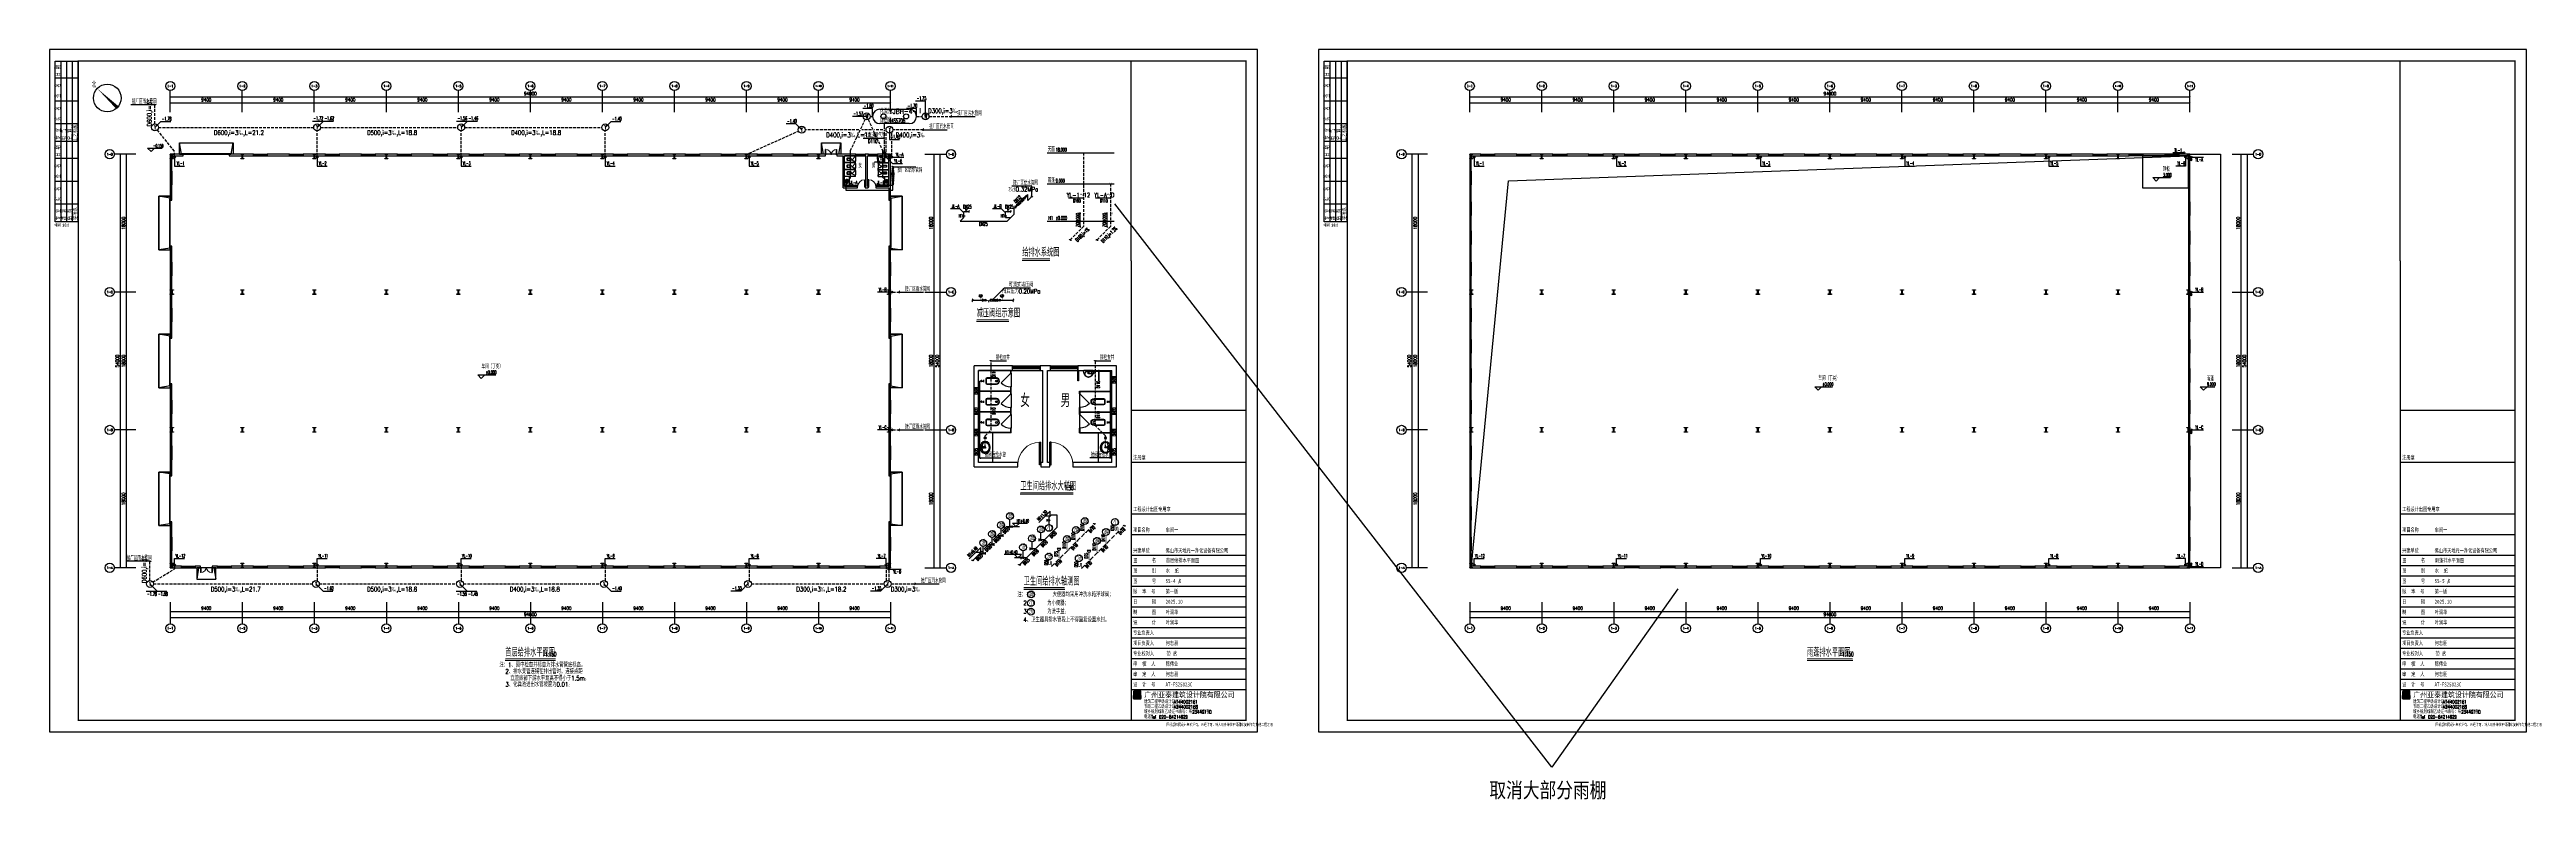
# Model space of a CAD drawing. Extents: x -539947 to 213937, y -712430 to -438816.
# Drawn here: x -274960 to 48313, y -536743 to -438816 of the extents above; entities that cross this region are included whole.
import ezdxf
from ezdxf.enums import TextEntityAlignment as Align

# ---------------------------------------------------------------- set-up
doc = ezdxf.new("R2010")
doc.units = 0
doc.header["$LTSCALE"] = 1000
doc.header["$MEASUREMENT"] = 0
doc.linetypes.add('CENTER', pattern=[2, 1.25, -0.25, 0.25, -0.25])
doc.linetypes.add('DASH', pattern=[0.35, 0.25, -0.1])
for name, color, linetype in [('2', 2, 'Continuous'), ('4', 4, 'Continuous'), ('9', 9, 'Continuous'), ('AXIS', 3, 'Continuous'), ('AXIS_TEXT', 7, 'Continuous'), ('DIM_ELEV', 3, 'Continuous'), ('DIM_SYMB', 3, 'Continuous'), ('EQUIP_地漏', 7, 'Continuous'), ('EQUIP_污水', 7, 'Continuous'), ('EQUIP_雨水斗', 7, 'Continuous'), ('GRID', 4, 'Continuous'), ('K+T', 252, 'Continuous'), ('PIPE-污水', 5, 'DASH'), ('PIPE-给水', 1, 'Continuous'), ('PIPE-雨水', 222, 'DASH'), ('PUB_DIM', 3, 'Continuous'), ('PUB_TITLE', 4, 'Continuous'), ('S', 2, 'Continuous'), ('STAIR', 2, 'Continuous'), ('TWT_DIM', 3, 'Continuous'), ('TWT_LEAD', 3, 'Continuous'), ('TWT_SYMB', 3, 'Continuous'), ('TWT_TEXT', 7, 'Continuous'), ('VALVE_消防', 7, 'Continuous'), ('VALVE_给水', 7, 'Continuous'), ('VPIPE-给水', 1, 'Continuous'), ('VPIPE-雨水', 222, 'DASH'), ('WALL', 7, 'Continuous'), ('WELL_污水', 2, 'Continuous'), ('WELL_雨水', 2, 'Continuous'), ('WINDOW', 4, 'Continuous'), ('框', 130, 'Continuous')]:
    doc.layers.add(name, color=color, linetype=linetype)
doc.styles.add('-宋体', font='simsun_0.shx', dxfattribs={"width": 0.8})
doc.styles.add('_TCH_AXIS', font='COMPLEX', dxfattribs={"bigfont": 'GBCBIG'})
doc.styles.add('_TCH_DIM', font='SIMPLEX.shx', dxfattribs={"width": 0.8, "bigfont": 'GBCBIG.shx'})
doc.styles.add('_TCH_DIM_T3', font='SIMPLEX', dxfattribs={"width": 0.705882, "bigfont": 'GBCBIG'})
doc.styles.add('COMPLEX', font='COMPLEX')
doc.styles.add('TBC', font='simhei_0.shx', dxfattribs={"width": 0.9})
doc.styles.add('天正', font='simplex.shx', dxfattribs={"width": 0.7, "bigfont": 'hztxt.shx'})
doc.dimstyles.new('_TCH_ARCH&&150', dxfattribs={"dimtxt": 446.25, "dimasz": 150, "dimexe": 375, "dimexo": 450, "dimgap": 189.375, "dimtad": 1, "dimdec": 0, "dimzin": 0, "dimdsep": 46, "dimtxsty": '_TCH_DIM_T3', "dimblk": 'ARCHTICK', "dimcen": 0.09, "dimclrt": 7, "dimazin": 2, "dimtfac": 1, "dimtdec": 0, "dimtix": 1, "dimtmove": 2, "dimatfit": 3, "dimfxl": 1, "dimtolj": 1, "dimtzin": 0, "dimarcsym": 0})
doc.dimstyles.new('_TWT_ARCH&&125', dxfattribs={"dimtxt": 371.875, "dimasz": 125, "dimexe": 312.5, "dimexo": 375, "dimgap": 157.8125, "dimtad": 1, "dimdec": 0, "dimzin": 0, "dimdsep": 46, "dimtxsty": '_TCH_DIM_T3', "dimblk": 'ARCHTICK', "dimcen": 0.09, "dimclrt": 7, "dimazin": 2, "dimtfac": 1, "dimtdec": 0, "dimtix": 1, "dimtmove": 2, "dimatfit": 3, "dimfxl": 1, "dimtolj": 1, "dimtzin": 0, "dimarcsym": 0})

# ---------------------------------------------------------------- blocks, each defined once
blk = doc.blocks.new('A$C4D50352B')
h = blk.add_hatch(color=256)
h.dxf.hatch_style = 1
h.paths.add_polyline_path([(0, 600), (400, 600), (400, 550), (225, 550), (225, 50), (400, 50), (400, 0), (0, 0), (0, 50), (175, 50), (175, 550), (0, 550)])
blk.add_lwpolyline([(0, 600), (400, 600), (400, 550), (225, 550), (225, 50), (400, 50), (400, 0), (0, 0), (0, 50), (175, 50), (175, 550), (0, 550)], close=True)
blk = doc.blocks.new('sdbadbasdbsd')
for p in [(-214600, -203190), (-205400, -203190), (-196000, -203190), (-186600, -203190), (-177200, -203190), (-167800, -203190), (-158400, -203190), (-149000, -203190), (-139600, -203190), (-130200, -203190), (-121000, -203190), (-214600, -220890), (-205400, -220890), (-196000, -220890), (-186600, -220890), (-177200, -220890), (-167800, -220890), (-158400, -220890), (-149000, -220890), (-139600, -220890), (-130200, -220890), (-121000, -220890), (-214600, -238890), (-205400, -238890), (-196000, -238890), (-186600, -238890), (-177200, -238890), (-167800, -238890), (-158400, -238890), (-149000, -238890), (-139600, -238890), (-130200, -238890), (-121000, -238890), (-214600, -256590), (-205400, -256590), (-196000, -256590), (-186600, -256590), (-177200, -256590), (-167800, -256590), (-158400, -256590), (-149000, -256590), (-139600, -256590), (-130200, -256590), (-121000, -256590)]:
    blk.add_blockref('A$C4D50352B', p)
blk = doc.blocks.new('A$C58C370F3')
at = {"layer": 'K+T'}
for points in [[(465, 138), (59, 138, 0.3881895), (0, 88), (0, -88, 0.3881895), (59, -138), (465, -138, 0.9789497)], [(465, 118), (58, 118, 0.3820166), (20, 86), (20, -86, 0.3820166), (58, -118), (465, -118, 0.9772552)]]:
    blk.add_lwpolyline(points, format="xyb", close=True, dxfattribs=at)
blk.add_circle((462, 0), 40, dxfattribs=at)
blk = doc.blocks.new('$DorLib2D$00000114')
at = {"color": 0}
blk.add_line((0.5, 0), (-0.21, 0.71), dxfattribs=at)
blk.add_arc((0.5, 0), 1, 135, 180, dxfattribs=at)
blk = doc.blocks.new('A$C03CD7C06')
at = {"layer": 'K+T'}
for p, q in [((-350, 1410), (-460, 1410)), ((-460, 1410), (-460, 0)), ((-440, 1390), (-350, 1390)), ((-440, 1390), (-440, 0)), ((-350, 1410), (250, 1410)), ((-350, 1390), (-350, 1410)), ((460, 1410), (250, 1410)), ((250, 1410), (250, 1390)), ((250, 1390), (440, 1390)), ((440, 1390), (440, 0)), ((460, 1410), (460, 0)), ((-440, 0), (-460, 0)), ((460, 0), (440, 0))]:
    blk.add_line(p, q, dxfattribs=at)
at = {"layer": 'K+T', "xscale": 600, "yscale": 600, "zscale": -600, "rotation": 180}
blk.add_blockref('$DorLib2D$00000114', (-50, 1400), dxfattribs=at)
at = {"layer": 'K+T', "rotation": 90}
blk.add_blockref('A$C58C370F3', (0, 310), dxfattribs=at)
blk = doc.blocks.new('A$C22F25C8E')
at = {"layer": 'K+T'}
blk.add_lwpolyline([(-10, 450), (-10, 0), (10, 0), (10, 450)], close=True, dxfattribs=at)
blk = doc.blocks.new('A$C554A5188')
at = {"layer": 'K+T'}
blk.add_line((-191, 0), (191, 0), dxfattribs=at)
for radius in [30, 20]:
    blk.add_circle((0, 69), radius, dxfattribs=at)
for centre, radius, start, end in [((-191, 30), 30, 172.32365, 270), ((-65, 147), 100, 144.30078, 240.28227), ((65, 147), 100, 299.71781, 35.70376), ((191, 30), 30, 270, 7.67635)]:
    blk.add_arc(centre, radius, start, end, dxfattribs=at)
at = {"layer": 'K+T', "extrusion": (0, 0, -1)}
for centre, major_axis, ratio, start_param, end_param in [((0, -31), (0, 332), 0.6770591, -1.3742911, 1.3742911), ((0, 311), (0, 282), 0.8934354, 2.6699971, 3.6131868)]:
    blk.add_ellipse(centre, major_axis=major_axis, ratio=ratio, start_param=start_param, end_param=end_param, dxfattribs=at)
at = {"layer": 'K+T'}
blk.add_open_spline([(-146, 205), (-145, 207), (-143, 210), (-132, 223), (-123, 234), (-103, 253), (-92, 261), (-71, 274), (-59, 279), (-37, 287), (-25, 290), (-2, 292), (9, 292), (33, 288), (44, 285), (66, 276), (78, 270), (99, 256), (109, 247), (129, 228), (138, 217), (146, 205)], degree=3, knots=[-0.7556328, -0.7556328, -0.7556328, -0.7556328, -0.7254411, -0.7254411, -0.5603595, -0.5603595, -0.3952778, -0.3952778, -0.2301961, -0.2301961, -0.0651145, -0.0651145, 0.0999672, 0.0999672, 0.2650488, 0.2650488, 0.4301305, 0.4301305, 0.5952122, 0.5952122, 0.755604, 0.755604, 0.755604, 0.755604], dxfattribs=at)
blk = doc.blocks.new('A$C77EE2929')
for name, p in [('A$C22F25C8E', (10, 0)), ('A$C554A5188', (460, 0))]:
    blk.add_blockref(name, p)
at = {"xscale": -1}
blk.add_blockref('A$C22F25C8E', (910, 0), dxfattribs=at)
blk = doc.blocks.new('$TCHSYS$WIN2D')
for p, q in [((-0.5, 0.5), (0.5, 0.5)), ((-0.5, 0.5), (-0.5, -0.5)), ((0.5, 0.167), (-0.5, 0.167)), ((0.5, 0.5), (0.5, -0.5)), ((0.5, -0.167), (-0.5, -0.167)), ((-0.5, -0.5), (0.5, -0.5))]:
    blk.add_line(p, q)
blk = doc.blocks.new('$DorLib2D$00000002')
for p, q in [((-0.5, 0), (-0.5, 0.4875)), ((-0.475, 0.4875), (-0.5, 0.4875)), ((-0.5, 0), (-0.475, 0)), ((-0.475, 0), (-0.475, 0.4875)), ((0.475, 0), (0.475, 0.4875)), ((0.475, 0.4875), (0.5, 0.4875)), ((0.5, 0), (0.475, 0)), ((0.5, 0), (0.5, 0.4875))]:
    blk.add_line(p, q)
at = {"lineweight": 13}
for centre, start, end in [((-0.4875, 0), 0, 88.530716), ((0.4875, 0), 91.469284, 180)]:
    blk.add_arc(centre, 0.4875, start, end, dxfattribs=at)
blk = doc.blocks.new('$WINLIB2D$00000001')
at = {"color": 0}
for points in [[(-0.5, 0.5), (-0.5, -0.5)], [(-0.5, 0.5), (0.5, 0.5)], [(0.5, 0.17), (-0.5, 0.17)], [(0.5, -0.5), (0.5, 0.5)], [(0.5, -0.17), (-0.5, -0.17)], [(-0.5, -0.5), (0.5, -0.5)]]:
    blk.add_lwpolyline(points, dxfattribs=at)
blk = doc.blocks.new('$DorLib2D$00000126')
at = {"color": 0, "linetype": 'Continuous'}
for p, q in [((-0.532, 0.5), (-0.532, 0.9)), ((0.532, 0.9), (0.532, 0.5))]:
    blk.add_line(p, q, dxfattribs=at)
at = {"color": 0, "linetype": 'DASH'}
for p, q in [((-0.532, 0.9), (0.532, 0.9)), ((-0.532, 0.5), (0.532, 0.5))]:
    blk.add_line(p, q, dxfattribs=at)
blk = doc.blocks.new('$DorLib2D$00000001')
for p, q in [((0.45, 0.975), (0.5, 0.975)), ((0.45, 0), (0.45, 0.975)), ((0.5, 0), (0.45, 0)), ((0.5, 0), (0.5, 0.975))]:
    blk.add_line(p, q)
at = {"lineweight": 13}
blk.add_arc((0.475, 0), 0.975, 91.46928, 180, dxfattribs=at)
blk = doc.blocks.new('$lvtry$00000173')
at = {"color": 0}
for p, q in [((-35, -219, 0), (40, -219, 0)), ((-11, -125, 0), (-16, -50, 0)), ((2, -177, 0), (2, -260, 0)), ((12, -125, 0), (16, -50, 0))]:
    blk.add_line(p, q, dxfattribs=at)
for centre, radius in [((-69, -62, 0), 20.6), ((-69, -62, 0), 15.6), ((2, -219, 0), 23.4), ((0, -50, 0), 15.8), ((72, -62, 0), 20.6), ((72, -62, 0), 15.6)]:
    blk.add_circle(centre, radius, dxfattribs=at)
blk.add_arc((1, -117, 0), 13.9, 215.48604, 324.51396, dxfattribs=at)
blk.add_ellipse((2, -219, 0), major_axis=(-259, 0), ratio=0.8486631, dxfattribs=at)
for start_param, end_param in [(4.7645851, 5.9314573), (3.4933175, 4.6717332)]:
    blk.add_ellipse((2, -215, 0), major_axis=(-259, 0), ratio=0.4591249, start_param=start_param, end_param=end_param, dxfattribs=at)
for points, knots in [([(-247, -219, 0), (-247, -226, 0), (-247, -233, 0), (-245, -253, 0), (-242, -264, 0), (-234, -288, 0), (-229, -299, 0), (-216, -321, 0), (-209, -331, 0), (-192, -351, 0), (-183, -360, 0), (-162, -377, 0), (-151, -385, 0), (-127, -399, 0), (-115, -405, 0), (-88, -415, 0), (-75, -419, 0), (-47, -425, 0), (-32, -427, 0), (-4, -429, 0), (11, -429, 0), (40, -426, 0), (54, -424, 0), (82, -418, 0), (96, -413, 0), (122, -403, 0), (134, -397, 0), (158, -383, 0), (169, -375, 0), (189, -357, 0), (198, -348, 0), (215, -328, 0), (222, -318, 0), (234, -296, 0), (239, -284, 0), (246, -261, 0), (248, -249, 0), (251, -225, 0), (251, -213, 0), (249, -189, 0), (246, -177, 0), (239, -154, 0), (234, -143, 0), (222, -121, 0), (215, -110, 0), (199, -90, 0), (190, -81, 0), (170, -63, 0), (159, -55, 0), (135, -41, 0), (123, -35, 0), (97, -24, 0), (83, -20, 0), (55, -13, 0), (41, -11, 0), (12, -9, 0), (-3, -9, 0), (-31, -10, 0), (-46, -12, 0), (-74, -18, 0), (-87, -22, 0), (-114, -32, 0), (-126, -38, 0), (-150, -52, 0), (-162, -60, 0), (-182, -77, 0), (-192, -86, 0), (-209, -106, 0), (-216, -116, 0), (-228, -138, 0), (-234, -149, 0), (-242, -172, 0), (-244, -184, 0), (-247, -204, 0), (-247, -211, 0), (-247, -219, 0)], [0, 0, 0, 0, 0.1053688, 0.1053688, 0.2787471, 0.2787471, 0.4521254, 0.4521254, 0.6255037, 0.6255037, 0.7988821, 0.7988821, 0.9722604, 0.9722604, 1.1456387, 1.1456387, 1.319017, 1.319017, 1.4923953, 1.4923953, 1.6657736, 1.6657736, 1.839152, 1.839152, 2.0125303, 2.0125303, 2.1859086, 2.1859086, 2.3592869, 2.3592869, 2.5326652, 2.5326652, 2.7060436, 2.7060436, 2.8794219, 2.8794219, 3.0528002, 3.0528002, 3.2261785, 3.2261785, 3.3995568, 3.3995568, 3.5729351, 3.5729351, 3.7463135, 3.7463135, 3.9196918, 3.9196918, 4.0930701, 4.0930701, 4.2664484, 4.2664484, 4.4398267, 4.4398267, 4.6132051, 4.6132051, 4.7865834, 4.7865834, 4.9599617, 4.9599617, 5.13334, 5.13334, 5.3067183, 5.3067183, 5.4800966, 5.4800966, 5.653475, 5.653475, 5.8268533, 5.8268533, 6.0002316, 6.0002316, 6.1736099, 6.1736099, 6.2831853, 6.2831853, 6.2831853, 6.2831853]), ([(-184, -131, 0), (-185, -133, 0), (-186, -135, 0), (-191, -143, 0), (-195, -149, 0), (-201, -161, 0), (-203, -168, 0), (-207, -180, 0), (-209, -187, 0), (-211, -199, 0), (-212, -205, 0), (-212, -214, 0), (-212, -216, 0), (-212, -219, 0), (-212, -225, 0), (-212, -232, 0), (-210, -246, 0), (-208, -254, 0), (-204, -266, 0), (-202, -272, 0), (-198, -281, 0), (-196, -286, 0), (-189, -298, 0), (-185, -304, 0), (-176, -316, 0), (-171, -322, 0), (-161, -332, 0), (-156, -337, 0), (-143, -347, 0), (-135, -353, 0), (-121, -362, 0), (-116, -365, 0), (-105, -370, 0), (-100, -373, 0), (-88, -378, 0), (-82, -380, 0), (-69, -384, 0), (-63, -386, 0), (-47, -389, 0), (-38, -391, 0), (-21, -393, 0), (-12, -393, 0), (7, -394, 0), (16, -393, 0), (34, -392, 0), (43, -390, 0), (59, -387, 0), (67, -385, 0), (83, -380, 0), (91, -378, 0), (106, -372, 0), (113, -368, 0), (127, -361, 0), (133, -357, 0), (146, -348, 0), (152, -343, 0), (163, -333, 0), (169, -328, 0), (178, -317, 0), (183, -312, 0), (190, -301, 0), (194, -296, 0), (200, -284, 0), (204, -277, 0), (209, -264, 0), (210, -258, 0), (213, -246, 0), (214, -241, 0), (216, -227, 0), (216, -219, 0), (215, -206, 0), (214, -200, 0), (213, -189, 0), (211, -183, 0), (206, -167, 0), (202, -156, 0), (193, -141, 0), (190, -136, 0), (187, -131, 0)], [5.7408973, 5.7408973, 5.7408973, 5.7408973, 5.780874, 5.780874, 5.896829, 5.896829, 6.0127839, 6.0127839, 6.1287389, 6.1287389, 6.2406974, 6.2406974, 6.2831853, 6.2831853, 6.2831853, 6.3998264, 6.3998264, 6.5408998, 6.5408998, 6.6339999, 6.6339999, 6.7271, 6.7271, 6.852188, 6.852188, 6.977276, 6.977276, 7.0773774, 7.0773774, 7.2299767, 7.2299767, 7.3173891, 7.3173891, 7.4048014, 7.4048014, 7.4970939, 7.4970939, 7.5893863, 7.5893863, 7.7123336, 7.7123336, 7.8352808, 7.8352808, 7.958228, 7.958228, 8.0811753, 8.0811753, 8.1949828, 8.1949828, 8.3087903, 8.3087903, 8.4225977, 8.4225977, 8.537599, 8.537599, 8.6526003, 8.6526003, 8.7676016, 8.7676016, 8.8844317, 8.8844317, 8.9824355, 8.9824355, 9.1194674, 9.1194674, 9.2241909, 9.2241909, 9.3289143, 9.3289143, 9.4700865, 9.4700865, 9.5711871, 9.5711871, 9.6722876, 9.6722876, 9.8744887, 9.8744887, 9.9670594, 9.9670594, 9.9670594, 9.9670594])]:
    blk.add_open_spline(points, degree=3, knots=knots, dxfattribs=at)
for p in [(1, -50), (2, -219, 0)]:
    blk.add_point(p, dxfattribs=at)
blk = doc.blocks.new('_AXISO')
blk.add_circle((0, 0), 0.5)
at = {"layer": 'AXIS_TEXT', "style": 'COMPLEX', "width": 1.041667}
blk.add_attdef('A', text='', height=0.56, dxfattribs=at).set_placement((-0.25, -0.28), (0.25, -0.28), align=Align.FIT)
blk = doc.blocks.new('_ArchTick')
at = {"color": 0, "linetype": 'ByBlock', "const_width": 0.4}
blk.add_lwpolyline([(-0.5, -0.5), (0.5, 0.5)], dxfattribs=at)
blk = doc.blocks.new('*D138')
at = {"layer": 'AXIS', "color": 0, "lineweight": -2, "transparency": 16777216}
for p, q in [((8500, 3550), (8500, 1625)), ((102500, 3550), (102500, 1625)), ((8500, 2000), (102500, 2000))]:
    blk.add_line(p, q, dxfattribs=at)
at = {"layer": 'Defpoints', "color": 0, "transparency": 16777216}
for p in [(8500, 4000), (102500, 4000), (102500, 2000)]:
    blk.add_point(p, dxfattribs=at)
at = {"layer": 'AXIS', "color": 0, "lineweight": -2, "transparency": 16777216, "xscale": 150, "yscale": 150, "zscale": 150, "rotation": 180}
blk.add_blockref('_ArchTick', (8500, 2000), dxfattribs=at)
at = {"layer": 'AXIS', "color": 0, "lineweight": -2, "transparency": 16777216, "xscale": 150, "yscale": 150, "zscale": 150}
blk.add_blockref('_ArchTick', (102500, 2000), dxfattribs=at)
at = {"layer": 'AXIS', "color": 7, "transparency": 16777216, "insert": (55500, 2412), "char_height": 446.2, "attachment_point": 5, "style": '_TCH_DIM_T3'}
blk.add_mtext('\\A1;94000', dxfattribs=at)
blk = doc.blocks.new('*D139')
at = {"layer": 'AXIS', "color": 0, "lineweight": -2, "transparency": 16777216}
for p, q in [((8500, 3550), (8500, 2425)), ((17900, 3550), (17900, 2425)), ((8500, 2800), (17900, 2800))]:
    blk.add_line(p, q, dxfattribs=at)
at = {"layer": 'Defpoints', "color": 0, "transparency": 16777216}
for p in [(8500, 4000), (17900, 4000), (17900, 2800)]:
    blk.add_point(p, dxfattribs=at)
at = {"layer": 'AXIS', "color": 0, "lineweight": -2, "transparency": 16777216, "xscale": 150, "yscale": 150, "zscale": 150, "rotation": 180}
blk.add_blockref('_ArchTick', (8500, 2800), dxfattribs=at)
at = {"layer": 'AXIS', "color": 0, "lineweight": -2, "transparency": 16777216, "xscale": 150, "yscale": 150, "zscale": 150}
blk.add_blockref('_ArchTick', (17900, 2800), dxfattribs=at)
at = {"layer": 'AXIS', "color": 7, "transparency": 16777216, "insert": (13200, 3212), "char_height": 446.2, "attachment_point": 5, "style": '_TCH_DIM_T3'}
blk.add_mtext('\\A1;9400', dxfattribs=at)
blk = doc.blocks.new('*D140')
at = {"layer": 'AXIS', "color": 0, "lineweight": -2, "transparency": 16777216}
for p, q in [((17900, 3550), (17900, 2425)), ((27300, 3550), (27300, 2425)), ((17900, 2800), (27300, 2800))]:
    blk.add_line(p, q, dxfattribs=at)
at = {"layer": 'Defpoints', "color": 0, "transparency": 16777216}
for p in [(17900, 4000), (27300, 4000), (27300, 2800)]:
    blk.add_point(p, dxfattribs=at)
at = {"layer": 'AXIS', "color": 0, "lineweight": -2, "transparency": 16777216, "xscale": 150, "yscale": 150, "zscale": 150, "rotation": 180}
blk.add_blockref('_ArchTick', (17900, 2800), dxfattribs=at)
at = {"layer": 'AXIS', "color": 0, "lineweight": -2, "transparency": 16777216, "xscale": 150, "yscale": 150, "zscale": 150}
blk.add_blockref('_ArchTick', (27300, 2800), dxfattribs=at)
at = {"layer": 'AXIS', "color": 7, "transparency": 16777216, "insert": (22600, 3212), "char_height": 446.2, "attachment_point": 5, "style": '_TCH_DIM_T3'}
blk.add_mtext('\\A1;9400', dxfattribs=at)
blk = doc.blocks.new('*D141')
at = {"layer": 'AXIS', "color": 0, "lineweight": -2, "transparency": 16777216}
for p, q in [((27300, 3550), (27300, 2425)), ((36700, 3550), (36700, 2425)), ((27300, 2800), (36700, 2800))]:
    blk.add_line(p, q, dxfattribs=at)
at = {"layer": 'Defpoints', "color": 0, "transparency": 16777216}
for p in [(27300, 4000), (36700, 4000), (36700, 2800)]:
    blk.add_point(p, dxfattribs=at)
at = {"layer": 'AXIS', "color": 0, "lineweight": -2, "transparency": 16777216, "xscale": 150, "yscale": 150, "zscale": 150, "rotation": 180}
blk.add_blockref('_ArchTick', (27300, 2800), dxfattribs=at)
at = {"layer": 'AXIS', "color": 0, "lineweight": -2, "transparency": 16777216, "xscale": 150, "yscale": 150, "zscale": 150}
blk.add_blockref('_ArchTick', (36700, 2800), dxfattribs=at)
at = {"layer": 'AXIS', "color": 7, "transparency": 16777216, "insert": (32000, 3212), "char_height": 446.2, "attachment_point": 5, "style": '_TCH_DIM_T3'}
blk.add_mtext('\\A1;9400', dxfattribs=at)
blk = doc.blocks.new('*D142')
at = {"layer": 'AXIS', "color": 0, "lineweight": -2, "transparency": 16777216}
for p, q in [((36700, 3550), (36700, 2425)), ((46100, 3550), (46100, 2425)), ((36700, 2800), (46100, 2800))]:
    blk.add_line(p, q, dxfattribs=at)
at = {"layer": 'Defpoints', "color": 0, "transparency": 16777216}
for p in [(36700, 4000), (46100, 4000), (46100, 2800)]:
    blk.add_point(p, dxfattribs=at)
at = {"layer": 'AXIS', "color": 0, "lineweight": -2, "transparency": 16777216, "xscale": 150, "yscale": 150, "zscale": 150, "rotation": 180}
blk.add_blockref('_ArchTick', (36700, 2800), dxfattribs=at)
at = {"layer": 'AXIS', "color": 0, "lineweight": -2, "transparency": 16777216, "xscale": 150, "yscale": 150, "zscale": 150}
blk.add_blockref('_ArchTick', (46100, 2800), dxfattribs=at)
at = {"layer": 'AXIS', "color": 7, "transparency": 16777216, "insert": (41400, 3212), "char_height": 446.2, "attachment_point": 5, "style": '_TCH_DIM_T3'}
blk.add_mtext('\\A1;9400', dxfattribs=at)
blk = doc.blocks.new('*D143')
at = {"layer": 'AXIS', "color": 0, "lineweight": -2, "transparency": 16777216}
for p, q in [((46100, 3550), (46100, 2425)), ((55500, 3550), (55500, 2425)), ((46100, 2800), (55500, 2800))]:
    blk.add_line(p, q, dxfattribs=at)
at = {"layer": 'Defpoints', "color": 0, "transparency": 16777216}
for p in [(46100, 4000), (55500, 4000), (55500, 2800)]:
    blk.add_point(p, dxfattribs=at)
at = {"layer": 'AXIS', "color": 0, "lineweight": -2, "transparency": 16777216, "xscale": 150, "yscale": 150, "zscale": 150, "rotation": 180}
blk.add_blockref('_ArchTick', (46100, 2800), dxfattribs=at)
at = {"layer": 'AXIS', "color": 0, "lineweight": -2, "transparency": 16777216, "xscale": 150, "yscale": 150, "zscale": 150}
blk.add_blockref('_ArchTick', (55500, 2800), dxfattribs=at)
at = {"layer": 'AXIS', "color": 7, "transparency": 16777216, "insert": (50800, 3212), "char_height": 446.2, "attachment_point": 5, "style": '_TCH_DIM_T3'}
blk.add_mtext('\\A1;9400', dxfattribs=at)
blk = doc.blocks.new('*D144')
at = {"layer": 'AXIS', "color": 0, "lineweight": -2, "transparency": 16777216}
for p, q in [((55500, 3550), (55500, 2425)), ((64900, 3550), (64900, 2425)), ((55500, 2800), (64900, 2800))]:
    blk.add_line(p, q, dxfattribs=at)
at = {"layer": 'Defpoints', "color": 0, "transparency": 16777216}
for p in [(55500, 4000), (64900, 4000), (64900, 2800)]:
    blk.add_point(p, dxfattribs=at)
at = {"layer": 'AXIS', "color": 0, "lineweight": -2, "transparency": 16777216, "xscale": 150, "yscale": 150, "zscale": 150, "rotation": 180}
blk.add_blockref('_ArchTick', (55500, 2800), dxfattribs=at)
at = {"layer": 'AXIS', "color": 0, "lineweight": -2, "transparency": 16777216, "xscale": 150, "yscale": 150, "zscale": 150}
blk.add_blockref('_ArchTick', (64900, 2800), dxfattribs=at)
at = {"layer": 'AXIS', "color": 7, "transparency": 16777216, "insert": (60200, 3212), "char_height": 446.2, "attachment_point": 5, "style": '_TCH_DIM_T3'}
blk.add_mtext('\\A1;9400', dxfattribs=at)
blk = doc.blocks.new('*D145')
at = {"layer": 'AXIS', "color": 0, "lineweight": -2, "transparency": 16777216}
for p, q in [((64900, 3550), (64900, 2425)), ((74300, 3550), (74300, 2425)), ((64900, 2800), (74300, 2800))]:
    blk.add_line(p, q, dxfattribs=at)
at = {"layer": 'Defpoints', "color": 0, "transparency": 16777216}
for p in [(64900, 4000), (74300, 4000), (74300, 2800)]:
    blk.add_point(p, dxfattribs=at)
at = {"layer": 'AXIS', "color": 0, "lineweight": -2, "transparency": 16777216, "xscale": 150, "yscale": 150, "zscale": 150, "rotation": 180}
blk.add_blockref('_ArchTick', (64900, 2800), dxfattribs=at)
at = {"layer": 'AXIS', "color": 0, "lineweight": -2, "transparency": 16777216, "xscale": 150, "yscale": 150, "zscale": 150}
blk.add_blockref('_ArchTick', (74300, 2800), dxfattribs=at)
at = {"layer": 'AXIS', "color": 7, "transparency": 16777216, "insert": (69600, 3212), "char_height": 446.2, "attachment_point": 5, "style": '_TCH_DIM_T3'}
blk.add_mtext('\\A1;9400', dxfattribs=at)
blk = doc.blocks.new('*D146')
at = {"layer": 'AXIS', "color": 0, "lineweight": -2, "transparency": 16777216}
for p, q in [((74300, 3550), (74300, 2425)), ((83700, 3550), (83700, 2425)), ((74300, 2800), (83700, 2800))]:
    blk.add_line(p, q, dxfattribs=at)
at = {"layer": 'Defpoints', "color": 0, "transparency": 16777216}
for p in [(74300, 4000), (83700, 4000), (83700, 2800)]:
    blk.add_point(p, dxfattribs=at)
at = {"layer": 'AXIS', "color": 0, "lineweight": -2, "transparency": 16777216, "xscale": 150, "yscale": 150, "zscale": 150, "rotation": 180}
blk.add_blockref('_ArchTick', (74300, 2800), dxfattribs=at)
at = {"layer": 'AXIS', "color": 0, "lineweight": -2, "transparency": 16777216, "xscale": 150, "yscale": 150, "zscale": 150}
blk.add_blockref('_ArchTick', (83700, 2800), dxfattribs=at)
at = {"layer": 'AXIS', "color": 7, "transparency": 16777216, "insert": (79000, 3212), "char_height": 446.2, "attachment_point": 5, "style": '_TCH_DIM_T3'}
blk.add_mtext('\\A1;9400', dxfattribs=at)
blk = doc.blocks.new('*D147')
at = {"layer": 'AXIS', "color": 0, "lineweight": -2, "transparency": 16777216}
for p, q in [((83700, 3550), (83700, 2425)), ((93100, 3550), (93100, 2425)), ((83700, 2800), (93100, 2800))]:
    blk.add_line(p, q, dxfattribs=at)
at = {"layer": 'Defpoints', "color": 0, "transparency": 16777216}
for p in [(83700, 4000), (93100, 4000), (93100, 2800)]:
    blk.add_point(p, dxfattribs=at)
at = {"layer": 'AXIS', "color": 0, "lineweight": -2, "transparency": 16777216, "xscale": 150, "yscale": 150, "zscale": 150, "rotation": 180}
blk.add_blockref('_ArchTick', (83700, 2800), dxfattribs=at)
at = {"layer": 'AXIS', "color": 0, "lineweight": -2, "transparency": 16777216, "xscale": 150, "yscale": 150, "zscale": 150}
blk.add_blockref('_ArchTick', (93100, 2800), dxfattribs=at)
at = {"layer": 'AXIS', "color": 7, "transparency": 16777216, "insert": (88400, 3212), "char_height": 446.2, "attachment_point": 5, "style": '_TCH_DIM_T3'}
blk.add_mtext('\\A1;9400', dxfattribs=at)
blk = doc.blocks.new('*D148')
at = {"layer": 'AXIS', "color": 0, "lineweight": -2, "transparency": 16777216}
for p, q in [((93100, 3550), (93100, 2425)), ((102500, 3550), (102500, 2425)), ((93100, 2800), (102500, 2800))]:
    blk.add_line(p, q, dxfattribs=at)
at = {"layer": 'Defpoints', "color": 0, "transparency": 16777216}
for p in [(93100, 4000), (102500, 4000), (102500, 2800)]:
    blk.add_point(p, dxfattribs=at)
at = {"layer": 'AXIS', "color": 0, "lineweight": -2, "transparency": 16777216, "xscale": 150, "yscale": 150, "zscale": 150, "rotation": 180}
blk.add_blockref('_ArchTick', (93100, 2800), dxfattribs=at)
at = {"layer": 'AXIS', "color": 0, "lineweight": -2, "transparency": 16777216, "xscale": 150, "yscale": 150, "zscale": 150}
blk.add_blockref('_ArchTick', (102500, 2800), dxfattribs=at)
at = {"layer": 'AXIS', "color": 7, "transparency": 16777216, "insert": (97800, 3212), "char_height": 446.2, "attachment_point": 5, "style": '_TCH_DIM_T3'}
blk.add_mtext('\\A1;9400', dxfattribs=at)
blk = doc.blocks.new('*D149')
at = {"layer": 'AXIS', "color": 0, "lineweight": -2, "transparency": 16777216}
for p, q in [((8500, 68450), (8500, 70375)), ((8500, 70000), (102500, 70000)), ((102500, 68450), (102500, 70375))]:
    blk.add_line(p, q, dxfattribs=at)
at = {"layer": 'Defpoints', "color": 0, "transparency": 16777216}
for p in [(8500, 68000), (102500, 70000), (102500, 68000)]:
    blk.add_point(p, dxfattribs=at)
at = {"layer": 'AXIS', "color": 0, "lineweight": -2, "transparency": 16777216, "xscale": 150, "yscale": 150, "zscale": 150, "rotation": 180}
blk.add_blockref('_ArchTick', (8500, 70000), dxfattribs=at)
at = {"layer": 'AXIS', "color": 0, "lineweight": -2, "transparency": 16777216, "xscale": 150, "yscale": 150, "zscale": 150}
blk.add_blockref('_ArchTick', (102500, 70000), dxfattribs=at)
at = {"layer": 'AXIS', "color": 7, "transparency": 16777216, "insert": (55500, 70412), "char_height": 446.2, "attachment_point": 5, "style": '_TCH_DIM_T3'}
blk.add_mtext('\\A1;94000', dxfattribs=at)
blk = doc.blocks.new('*D150')
at = {"layer": 'AXIS', "color": 0, "lineweight": -2, "transparency": 16777216}
for p, q in [((8500, 68450), (8500, 69575)), ((8500, 69200), (17900, 69200)), ((17900, 68450), (17900, 69575))]:
    blk.add_line(p, q, dxfattribs=at)
at = {"layer": 'Defpoints', "color": 0, "transparency": 16777216}
for p in [(8500, 68000), (17900, 69200), (17900, 68000)]:
    blk.add_point(p, dxfattribs=at)
at = {"layer": 'AXIS', "color": 0, "lineweight": -2, "transparency": 16777216, "xscale": 150, "yscale": 150, "zscale": 150, "rotation": 180}
blk.add_blockref('_ArchTick', (8500, 69200), dxfattribs=at)
at = {"layer": 'AXIS', "color": 0, "lineweight": -2, "transparency": 16777216, "xscale": 150, "yscale": 150, "zscale": 150}
blk.add_blockref('_ArchTick', (17900, 69200), dxfattribs=at)
at = {"layer": 'AXIS', "color": 7, "transparency": 16777216, "insert": (13200, 69612), "char_height": 446.2, "attachment_point": 5, "style": '_TCH_DIM_T3'}
blk.add_mtext('\\A1;9400', dxfattribs=at)
blk = doc.blocks.new('*D151')
at = {"layer": 'AXIS', "color": 0, "lineweight": -2, "transparency": 16777216}
for p, q in [((17900, 68450), (17900, 69575)), ((17900, 69200), (27300, 69200)), ((27300, 68450), (27300, 69575))]:
    blk.add_line(p, q, dxfattribs=at)
at = {"layer": 'Defpoints', "color": 0, "transparency": 16777216}
for p in [(17900, 68000), (27300, 69200), (27300, 68000)]:
    blk.add_point(p, dxfattribs=at)
at = {"layer": 'AXIS', "color": 0, "lineweight": -2, "transparency": 16777216, "xscale": 150, "yscale": 150, "zscale": 150, "rotation": 180}
blk.add_blockref('_ArchTick', (17900, 69200), dxfattribs=at)
at = {"layer": 'AXIS', "color": 0, "lineweight": -2, "transparency": 16777216, "xscale": 150, "yscale": 150, "zscale": 150}
blk.add_blockref('_ArchTick', (27300, 69200), dxfattribs=at)
at = {"layer": 'AXIS', "color": 7, "transparency": 16777216, "insert": (22600, 69612), "char_height": 446.2, "attachment_point": 5, "style": '_TCH_DIM_T3'}
blk.add_mtext('\\A1;9400', dxfattribs=at)
blk = doc.blocks.new('*D152')
at = {"layer": 'AXIS', "color": 0, "lineweight": -2, "transparency": 16777216}
for p, q in [((27300, 68450), (27300, 69575)), ((27300, 69200), (36700, 69200)), ((36700, 68450), (36700, 69575))]:
    blk.add_line(p, q, dxfattribs=at)
at = {"layer": 'Defpoints', "color": 0, "transparency": 16777216}
for p in [(27300, 68000), (36700, 69200), (36700, 68000)]:
    blk.add_point(p, dxfattribs=at)
at = {"layer": 'AXIS', "color": 0, "lineweight": -2, "transparency": 16777216, "xscale": 150, "yscale": 150, "zscale": 150, "rotation": 180}
blk.add_blockref('_ArchTick', (27300, 69200), dxfattribs=at)
at = {"layer": 'AXIS', "color": 0, "lineweight": -2, "transparency": 16777216, "xscale": 150, "yscale": 150, "zscale": 150}
blk.add_blockref('_ArchTick', (36700, 69200), dxfattribs=at)
at = {"layer": 'AXIS', "color": 7, "transparency": 16777216, "insert": (32000, 69612), "char_height": 446.2, "attachment_point": 5, "style": '_TCH_DIM_T3'}
blk.add_mtext('\\A1;9400', dxfattribs=at)
blk = doc.blocks.new('*D153')
at = {"layer": 'AXIS', "color": 0, "lineweight": -2, "transparency": 16777216}
for p, q in [((36700, 68450), (36700, 69575)), ((36700, 69200), (46100, 69200)), ((46100, 68450), (46100, 69575))]:
    blk.add_line(p, q, dxfattribs=at)
at = {"layer": 'Defpoints', "color": 0, "transparency": 16777216}
for p in [(36700, 68000), (46100, 69200), (46100, 68000)]:
    blk.add_point(p, dxfattribs=at)
at = {"layer": 'AXIS', "color": 0, "lineweight": -2, "transparency": 16777216, "xscale": 150, "yscale": 150, "zscale": 150, "rotation": 180}
blk.add_blockref('_ArchTick', (36700, 69200), dxfattribs=at)
at = {"layer": 'AXIS', "color": 0, "lineweight": -2, "transparency": 16777216, "xscale": 150, "yscale": 150, "zscale": 150}
blk.add_blockref('_ArchTick', (46100, 69200), dxfattribs=at)
at = {"layer": 'AXIS', "color": 7, "transparency": 16777216, "insert": (41400, 69612), "char_height": 446.2, "attachment_point": 5, "style": '_TCH_DIM_T3'}
blk.add_mtext('\\A1;9400', dxfattribs=at)
blk = doc.blocks.new('*D154')
at = {"layer": 'AXIS', "color": 0, "lineweight": -2, "transparency": 16777216}
for p, q in [((46100, 68450), (46100, 69575)), ((46100, 69200), (55500, 69200)), ((55500, 68450), (55500, 69575))]:
    blk.add_line(p, q, dxfattribs=at)
at = {"layer": 'Defpoints', "color": 0, "transparency": 16777216}
for p in [(46100, 68000), (55500, 69200), (55500, 68000)]:
    blk.add_point(p, dxfattribs=at)
at = {"layer": 'AXIS', "color": 0, "lineweight": -2, "transparency": 16777216, "xscale": 150, "yscale": 150, "zscale": 150, "rotation": 180}
blk.add_blockref('_ArchTick', (46100, 69200), dxfattribs=at)
at = {"layer": 'AXIS', "color": 0, "lineweight": -2, "transparency": 16777216, "xscale": 150, "yscale": 150, "zscale": 150}
blk.add_blockref('_ArchTick', (55500, 69200), dxfattribs=at)
at = {"layer": 'AXIS', "color": 7, "transparency": 16777216, "insert": (50800, 69612), "char_height": 446.2, "attachment_point": 5, "style": '_TCH_DIM_T3'}
blk.add_mtext('\\A1;9400', dxfattribs=at)
blk = doc.blocks.new('*D155')
at = {"layer": 'AXIS', "color": 0, "lineweight": -2, "transparency": 16777216}
for p, q in [((55500, 68450), (55500, 69575)), ((55500, 69200), (64900, 69200)), ((64900, 68450), (64900, 69575))]:
    blk.add_line(p, q, dxfattribs=at)
at = {"layer": 'Defpoints', "color": 0, "transparency": 16777216}
for p in [(55500, 68000), (64900, 69200), (64900, 68000)]:
    blk.add_point(p, dxfattribs=at)
at = {"layer": 'AXIS', "color": 0, "lineweight": -2, "transparency": 16777216, "xscale": 150, "yscale": 150, "zscale": 150, "rotation": 180}
blk.add_blockref('_ArchTick', (55500, 69200), dxfattribs=at)
at = {"layer": 'AXIS', "color": 0, "lineweight": -2, "transparency": 16777216, "xscale": 150, "yscale": 150, "zscale": 150}
blk.add_blockref('_ArchTick', (64900, 69200), dxfattribs=at)
at = {"layer": 'AXIS', "color": 7, "transparency": 16777216, "insert": (60200, 69612), "char_height": 446.2, "attachment_point": 5, "style": '_TCH_DIM_T3'}
blk.add_mtext('\\A1;9400', dxfattribs=at)
blk = doc.blocks.new('*D156')
at = {"layer": 'AXIS', "color": 0, "lineweight": -2, "transparency": 16777216}
for p, q in [((64900, 68450), (64900, 69575)), ((64900, 69200), (74300, 69200)), ((74300, 68450), (74300, 69575))]:
    blk.add_line(p, q, dxfattribs=at)
at = {"layer": 'Defpoints', "color": 0, "transparency": 16777216}
for p in [(64900, 68000), (74300, 69200), (74300, 68000)]:
    blk.add_point(p, dxfattribs=at)
at = {"layer": 'AXIS', "color": 0, "lineweight": -2, "transparency": 16777216, "xscale": 150, "yscale": 150, "zscale": 150, "rotation": 180}
blk.add_blockref('_ArchTick', (64900, 69200), dxfattribs=at)
at = {"layer": 'AXIS', "color": 0, "lineweight": -2, "transparency": 16777216, "xscale": 150, "yscale": 150, "zscale": 150}
blk.add_blockref('_ArchTick', (74300, 69200), dxfattribs=at)
at = {"layer": 'AXIS', "color": 7, "transparency": 16777216, "insert": (69600, 69612), "char_height": 446.2, "attachment_point": 5, "style": '_TCH_DIM_T3'}
blk.add_mtext('\\A1;9400', dxfattribs=at)
blk = doc.blocks.new('*D157')
at = {"layer": 'AXIS', "color": 0, "lineweight": -2, "transparency": 16777216}
for p, q in [((74300, 68450), (74300, 69575)), ((74300, 69200), (83700, 69200)), ((83700, 68450), (83700, 69575))]:
    blk.add_line(p, q, dxfattribs=at)
at = {"layer": 'Defpoints', "color": 0, "transparency": 16777216}
for p in [(74300, 68000), (83700, 69200), (83700, 68000)]:
    blk.add_point(p, dxfattribs=at)
at = {"layer": 'AXIS', "color": 0, "lineweight": -2, "transparency": 16777216, "xscale": 150, "yscale": 150, "zscale": 150, "rotation": 180}
blk.add_blockref('_ArchTick', (74300, 69200), dxfattribs=at)
at = {"layer": 'AXIS', "color": 0, "lineweight": -2, "transparency": 16777216, "xscale": 150, "yscale": 150, "zscale": 150}
blk.add_blockref('_ArchTick', (83700, 69200), dxfattribs=at)
at = {"layer": 'AXIS', "color": 7, "transparency": 16777216, "insert": (79000, 69612), "char_height": 446.2, "attachment_point": 5, "style": '_TCH_DIM_T3'}
blk.add_mtext('\\A1;9400', dxfattribs=at)
blk = doc.blocks.new('*D158')
at = {"layer": 'AXIS', "color": 0, "lineweight": -2, "transparency": 16777216}
for p, q in [((83700, 68450), (83700, 69575)), ((83700, 69200), (93100, 69200)), ((93100, 68450), (93100, 69575))]:
    blk.add_line(p, q, dxfattribs=at)
at = {"layer": 'Defpoints', "color": 0, "transparency": 16777216}
for p in [(83700, 68000), (93100, 69200), (93100, 68000)]:
    blk.add_point(p, dxfattribs=at)
at = {"layer": 'AXIS', "color": 0, "lineweight": -2, "transparency": 16777216, "xscale": 150, "yscale": 150, "zscale": 150, "rotation": 180}
blk.add_blockref('_ArchTick', (83700, 69200), dxfattribs=at)
at = {"layer": 'AXIS', "color": 0, "lineweight": -2, "transparency": 16777216, "xscale": 150, "yscale": 150, "zscale": 150}
blk.add_blockref('_ArchTick', (93100, 69200), dxfattribs=at)
at = {"layer": 'AXIS', "color": 7, "transparency": 16777216, "insert": (88400, 69612), "char_height": 446.2, "attachment_point": 5, "style": '_TCH_DIM_T3'}
blk.add_mtext('\\A1;9400', dxfattribs=at)
blk = doc.blocks.new('*D159')
at = {"layer": 'AXIS', "color": 0, "lineweight": -2, "transparency": 16777216}
for p, q in [((93100, 68450), (93100, 69575)), ((93100, 69200), (102500, 69200)), ((102500, 68450), (102500, 69575))]:
    blk.add_line(p, q, dxfattribs=at)
at = {"layer": 'Defpoints', "color": 0, "transparency": 16777216}
for p in [(93100, 68000), (102500, 69200), (102500, 68000)]:
    blk.add_point(p, dxfattribs=at)
at = {"layer": 'AXIS', "color": 0, "lineweight": -2, "transparency": 16777216, "xscale": 150, "yscale": 150, "zscale": 150, "rotation": 180}
blk.add_blockref('_ArchTick', (93100, 69200), dxfattribs=at)
at = {"layer": 'AXIS', "color": 0, "lineweight": -2, "transparency": 16777216, "xscale": 150, "yscale": 150, "zscale": 150}
blk.add_blockref('_ArchTick', (102500, 69200), dxfattribs=at)
at = {"layer": 'AXIS', "color": 7, "transparency": 16777216, "insert": (97800, 69612), "char_height": 446.2, "attachment_point": 5, "style": '_TCH_DIM_T3'}
blk.add_mtext('\\A1;9400', dxfattribs=at)
blk = doc.blocks.new('*D160')
at = {"layer": 'AXIS', "color": 0, "lineweight": -2, "transparency": 16777216}
for p, q in [((3550, 62500), (1625, 62500)), ((2000, 8500), (2000, 62500)), ((3550, 8500), (1625, 8500))]:
    blk.add_line(p, q, dxfattribs=at)
at = {"layer": 'Defpoints', "color": 0, "transparency": 16777216}
for p in [(2000, 62500), (4000, 62500), (4000, 8500)]:
    blk.add_point(p, dxfattribs=at)
at = {"layer": 'AXIS', "color": 0, "lineweight": -2, "transparency": 16777216, "xscale": 150, "yscale": 150, "zscale": 150}
for p, rotation in [((2000, 62500), 90), ((2000, 8500), 270)]:
    blk.add_blockref('_ArchTick', p, dxfattribs=dict(at, rotation=rotation))
at = {"layer": 'AXIS', "color": 7, "transparency": 16777216, "insert": (1587, 35500), "char_height": 446.2, "attachment_point": 5, "rotation": 90, "style": '_TCH_DIM_T3'}
blk.add_mtext('\\A1;54000', dxfattribs=at)
blk = doc.blocks.new('*D161')
at = {"layer": 'AXIS', "color": 0, "lineweight": -2, "transparency": 16777216}
for p, q in [((3550, 26500), (2425, 26500)), ((2800, 8500), (2800, 26500)), ((3550, 8500), (2425, 8500))]:
    blk.add_line(p, q, dxfattribs=at)
at = {"layer": 'Defpoints', "color": 0, "transparency": 16777216}
for p in [(2800, 26500), (4000, 26500), (4000, 8500)]:
    blk.add_point(p, dxfattribs=at)
at = {"layer": 'AXIS', "color": 0, "lineweight": -2, "transparency": 16777216, "xscale": 150, "yscale": 150, "zscale": 150}
for p, rotation in [((2800, 26500), 90), ((2800, 8500), 270)]:
    blk.add_blockref('_ArchTick', p, dxfattribs=dict(at, rotation=rotation))
at = {"layer": 'AXIS', "color": 7, "transparency": 16777216, "insert": (2387, 17500), "char_height": 446.2, "attachment_point": 5, "rotation": 90, "style": '_TCH_DIM_T3'}
blk.add_mtext('\\A1;18000', dxfattribs=at)
blk = doc.blocks.new('*D162')
at = {"layer": 'AXIS', "color": 0, "lineweight": -2, "transparency": 16777216}
for p, q in [((3550, 44500), (2425, 44500)), ((2800, 26500), (2800, 44500)), ((3550, 26500), (2425, 26500))]:
    blk.add_line(p, q, dxfattribs=at)
at = {"layer": 'Defpoints', "color": 0, "transparency": 16777216}
for p in [(2800, 44500), (4000, 44500), (4000, 26500)]:
    blk.add_point(p, dxfattribs=at)
at = {"layer": 'AXIS', "color": 0, "lineweight": -2, "transparency": 16777216, "xscale": 150, "yscale": 150, "zscale": 150}
for p, rotation in [((2800, 44500), 90), ((2800, 26500), 270)]:
    blk.add_blockref('_ArchTick', p, dxfattribs=dict(at, rotation=rotation))
at = {"layer": 'AXIS', "color": 7, "transparency": 16777216, "insert": (2387, 35500), "char_height": 446.2, "attachment_point": 5, "rotation": 90, "style": '_TCH_DIM_T3'}
blk.add_mtext('\\A1;18000', dxfattribs=at)
blk = doc.blocks.new('*D163')
at = {"layer": 'AXIS', "color": 0, "lineweight": -2, "transparency": 16777216}
for p, q in [((3550, 62500), (2425, 62500)), ((2800, 44500), (2800, 62500)), ((3550, 44500), (2425, 44500))]:
    blk.add_line(p, q, dxfattribs=at)
at = {"layer": 'Defpoints', "color": 0, "transparency": 16777216}
for p in [(2800, 62500), (4000, 62500), (4000, 44500)]:
    blk.add_point(p, dxfattribs=at)
at = {"layer": 'AXIS', "color": 0, "lineweight": -2, "transparency": 16777216, "xscale": 150, "yscale": 150, "zscale": 150}
for p, rotation in [((2800, 62500), 90), ((2800, 44500), 270)]:
    blk.add_blockref('_ArchTick', p, dxfattribs=dict(at, rotation=rotation))
at = {"layer": 'AXIS', "color": 7, "transparency": 16777216, "insert": (2387, 53500), "char_height": 446.2, "attachment_point": 5, "rotation": 90, "style": '_TCH_DIM_T3'}
blk.add_mtext('\\A1;18000', dxfattribs=at)
blk = doc.blocks.new('*D164')
at = {"layer": 'AXIS', "color": 0, "lineweight": -2, "transparency": 16777216}
for p, q in [((107450, 62500), (109375, 62500)), ((109000, 8500), (109000, 62500)), ((107450, 8500), (109375, 8500))]:
    blk.add_line(p, q, dxfattribs=at)
at = {"layer": 'Defpoints', "color": 0, "transparency": 16777216}
for p in [(107000, 62500), (109000, 62500), (107000, 8500)]:
    blk.add_point(p, dxfattribs=at)
at = {"layer": 'AXIS', "color": 0, "lineweight": -2, "transparency": 16777216, "xscale": 150, "yscale": 150, "zscale": 150}
for p, rotation in [((109000, 62500), 90), ((109000, 8500), 270)]:
    blk.add_blockref('_ArchTick', p, dxfattribs=dict(at, rotation=rotation))
at = {"layer": 'AXIS', "color": 7, "transparency": 16777216, "insert": (108587, 35500), "char_height": 446.2, "attachment_point": 5, "rotation": 90, "style": '_TCH_DIM_T3'}
blk.add_mtext('\\A1;54000', dxfattribs=at)
blk = doc.blocks.new('*D165')
at = {"layer": 'AXIS', "color": 0, "lineweight": -2, "transparency": 16777216}
for p, q in [((107450, 26500), (108575, 26500)), ((108200, 8500), (108200, 26500)), ((107450, 8500), (108575, 8500))]:
    blk.add_line(p, q, dxfattribs=at)
at = {"layer": 'Defpoints', "color": 0, "transparency": 16777216}
for p in [(107000, 26500), (108200, 26500), (107000, 8500)]:
    blk.add_point(p, dxfattribs=at)
at = {"layer": 'AXIS', "color": 0, "lineweight": -2, "transparency": 16777216, "xscale": 150, "yscale": 150, "zscale": 150}
for p, rotation in [((108200, 26500), 90), ((108200, 8500), 270)]:
    blk.add_blockref('_ArchTick', p, dxfattribs=dict(at, rotation=rotation))
at = {"layer": 'AXIS', "color": 7, "transparency": 16777216, "insert": (107787, 17500), "char_height": 446.2, "attachment_point": 5, "rotation": 90, "style": '_TCH_DIM_T3'}
blk.add_mtext('\\A1;18000', dxfattribs=at)
blk = doc.blocks.new('*D166')
at = {"layer": 'AXIS', "color": 0, "lineweight": -2, "transparency": 16777216}
for p, q in [((107450, 44500), (108575, 44500)), ((108200, 26500), (108200, 44500)), ((107450, 26500), (108575, 26500))]:
    blk.add_line(p, q, dxfattribs=at)
at = {"layer": 'Defpoints', "color": 0, "transparency": 16777216}
for p in [(107000, 44500), (108200, 44500), (107000, 26500)]:
    blk.add_point(p, dxfattribs=at)
at = {"layer": 'AXIS', "color": 0, "lineweight": -2, "transparency": 16777216, "xscale": 150, "yscale": 150, "zscale": 150}
for p, rotation in [((108200, 44500), 90), ((108200, 26500), 270)]:
    blk.add_blockref('_ArchTick', p, dxfattribs=dict(at, rotation=rotation))
at = {"layer": 'AXIS', "color": 7, "transparency": 16777216, "insert": (107787, 35500), "char_height": 446.2, "attachment_point": 5, "rotation": 90, "style": '_TCH_DIM_T3'}
blk.add_mtext('\\A1;18000', dxfattribs=at)
blk = doc.blocks.new('*D167')
at = {"layer": 'AXIS', "color": 0, "lineweight": -2, "transparency": 16777216}
for p, q in [((107450, 62500), (108575, 62500)), ((108200, 44500), (108200, 62500)), ((107450, 44500), (108575, 44500))]:
    blk.add_line(p, q, dxfattribs=at)
at = {"layer": 'Defpoints', "color": 0, "transparency": 16777216}
for p in [(107000, 62500), (108200, 62500), (107000, 44500)]:
    blk.add_point(p, dxfattribs=at)
at = {"layer": 'AXIS', "color": 0, "lineweight": -2, "transparency": 16777216, "xscale": 150, "yscale": 150, "zscale": 150}
for p, rotation in [((108200, 62500), 90), ((108200, 44500), 270)]:
    blk.add_blockref('_ArchTick', p, dxfattribs=dict(at, rotation=rotation))
at = {"layer": 'AXIS', "color": 7, "transparency": 16777216, "insert": (107787, 53500), "char_height": 446.2, "attachment_point": 5, "rotation": 90, "style": '_TCH_DIM_T3'}
blk.add_mtext('\\A1;18000', dxfattribs=at)
blk = doc.blocks.new('$TWTSYS$00000247')
at = {"elevation": 0}
blk.add_lwpolyline([(7, -101, -0.5751829), (0, 0, 0.6047455), (-11, 101, 16.9248276)], format="xyb", dxfattribs=at)
blk = doc.blocks.new('$TwtSys$00000187')
blk.add_circle((0, 0, 0), 0.5)
blk = doc.blocks.new('A$C64B5243B')
at = {"layer": '2'}
for points in [[(730, 1460), (3670, 1460)], [(3670, 0), (730, 0)]]:
    blk.add_lwpolyline(points, dxfattribs=at)
for centre, start, end in [((730, 730), 90, 270), ((3670, 730), 270, 90)]:
    blk.add_arc(centre, 730, start, end, dxfattribs=at)
at = {"layer": 'WELL_污水', "xscale": 500, "yscale": 500, "zscale": 500}
blk.add_blockref('$TwtSys$00000187', (1086, 730), dxfattribs=at)
at = {"layer": 'WELL_污水', "xscale": 500, "yscale": 500, "zscale": 500, "rotation": 180}
blk.add_blockref('$TwtSys$00000187', (3357, 730), dxfattribs=at)
blk = doc.blocks.new('A$C630419E7')
blk.add_line((0, 4200), (0, 4200))
at = {"layer": 'K+T'}
for p, q in [((800, 1480), (800, 200)), ((5400, 1480), (5400, 200))]:
    blk.add_line(p, q, dxfattribs=at)
at = {"layer": 'WALL'}
for p, q in [((1680, 4400), (0, 4400)), ((0, 0), (0, 4400)), ((1680, 4200), (1680, 4400)), ((3100, 4400), (2880, 4400)), ((2880, 4400), (2880, 4200)), ((3320, 4400), (3100, 4400)), ((3320, 4200), (3320, 4400)), ((6200, 4400), (4520, 4400)), ((4520, 4400), (4520, 4200)), ((6200, 0), (6200, 4400)), ((200, 4200), (1680, 4200)), ((200, 200), (200, 4200)), ((2880, 4200), (3000, 4200)), ((3000, 200), (3000, 4200)), ((3200, 4200), (3320, 4200)), ((3200, 200), (3200, 4200)), ((4520, 4200), (6000, 4200)), ((6000, 200), (6000, 4200)), ((0, 0), (1900, 0)), ((1900, 200), (200, 200)), ((1900, 0), (1900, 200)), ((3000, 200), (2900, 200)), ((2900, 200), (2900, 0)), ((2900, 0), (3100, 0)), ((3100, 0), (3300, 0)), ((3300, 200), (3200, 200)), ((3300, 0), (3300, 200)), ((6000, 200), (4300, 200)), ((4300, 200), (4300, 0)), ((4300, 0), (6200, 0))]:
    blk.add_line(p, q, dxfattribs=at)
for name, p, rotation in [('A$C03CD7C06', (200, 3740), 270), ('A$C03CD7C06', (200, 2840), 270), ('A$C77EE2929', (5440, 4200), 180), ('A$C03CD7C06', (200, 1940), 270)]:
    blk.add_blockref(name, p, dxfattribs=dict(rotation=rotation))
at = {"xscale": -1, "rotation": 90}
for p in [(6000, 2840), (6000, 1940)]:
    blk.add_blockref('A$C03CD7C06', p, dxfattribs=at)
at = {"layer": 'K+T', "yscale": -1, "rotation": 270}
blk.add_blockref('$lvtry$00000173', (264, 856), dxfattribs=at)
at = {"layer": 'K+T', "rotation": 270}
blk.add_blockref('$lvtry$00000173', (5936, 856), dxfattribs=at)
at = {"layer": 'WINDOW', "rotation": 180}
for name, p, xscale, yscale, zscale in [('$TCHSYS$WIN2D', (2280, 4300), -1200, 200, -1200), ('$TCHSYS$WIN2D', (3920, 4300), -1200, 200, -1200), ('$DorLib2D$00000001', (3800, 100), 1000, -1000, 1000)]:
    blk.add_blockref(name, p, dxfattribs=dict(at, xscale=xscale, yscale=yscale, zscale=zscale))
at = {"layer": 'WINDOW', "xscale": 1000, "yscale": 1000, "zscale": 1000}
blk.add_blockref('$DorLib2D$00000001', (2400, 100), dxfattribs=at)
at = {"layer": 'TWT_TEXT', "style": '_TCH_DIM', "width": 0.8}
for s, p in [('女', (2013, 2606)), ('男', (3767, 2606))]:
    blk.add_text(s, height=579, dxfattribs=at).set_placement(p)
blk = doc.blocks.new('$VALVE$00000497')
for p, q in [((78, 138), (-78, 138)), ((0, 50), (0, 138))]:
    blk.add_line(p, q)
at = {"const_width": 49.6}
blk.add_lwpolyline([(25, 0, 1), (-25, 0, 1)], format="xyb", close=True, dxfattribs=at)
blk.add_circle((0, 0), 50)
blk = doc.blocks.new('A$C11066455')
at = {"layer": 'DIM_ELEV', "color": 0}
for p, q in [((3881, 3005), (4564, 3005)), ((4264, 3005), (3964, 3305)), ((3964, 3305), (5267, 3305)), ((4264, 3005), (4564, 3305)), ((1200, 1183), (210, 194)), ((1200, 759), (776, 759)), ((1200, 759), (1200, 1183))]:
    blk.add_line(p, q, dxfattribs=at)
at = {"layer": 'PIPE-给水', "linetype": 'Continuous'}
for p, q in [((2293, 1853), (2668, 2227)), ((2668, 2227), (2871, 2430)), ((2668, 2227), (2971, 2227)), ((2971, 2227), (2971, 2837)), ((3071, 2630), (3446, 3005)), ((3446, 3005), (3749, 3005)), ((3749, 3005), (3749, 3615)), ((503, 62), (1113, 672)), ((1113, 672), (1316, 875)), ((1113, 672), (1416, 672)), ((1416, 672), (1416, 1282)), ((1516, 1075), (1891, 1450)), ((1891, 1450), (2093, 1653)), ((1891, 1450), (2193, 1450)), ((2193, 1450), (2193, 2060))]:
    blk.add_line(p, q, dxfattribs=at)
at = {"layer": 'S'}
for centre in [(2193, 2360), (2971, 3137), (3749, 3915), (1416, 1582)]:
    blk.add_circle(centre, 300, dxfattribs=at)
at = {"layer": 'STAIR', "xscale": 1.022112000035122, "yscale": 1.022112000035122, "zscale": 1.022112000035122, "rotation": 270}
blk.add_blockref('$TWTSYS$00000247', (503, 62), dxfattribs=at)
at = {"layer": 'VALVE_给水', "xscale": -1.399999999999999, "yscale": -1.399999999999999, "zscale": 1.399999999999999, "rotation": 90}
for p in [(2971, 2227), (3749, 3005), (1416, 672), (2193, 1450)]:
    blk.add_blockref('$VALVE$00000497', p, dxfattribs=at)
at = {"layer": 'DIM_ELEV', "color": 7, "style": '天正', "width": 0.525}
blk.add_text('H1+0.40', height=280, dxfattribs=at).set_placement((4341, 3358))
blk.add_text('H1+0.40', height=280, rotation=45, dxfattribs=at).set_placement((210, 342))
at = {"layer": 'TWT_TEXT', "style": '天正', "width": 0.7}
for s, p in [('蹲', (2041, 2136)), ('蹲', (2819, 2913)), ('蹲', (3597, 3691)), ('洗', (1259, 1373))]:
    blk.add_text(s, height=450, dxfattribs=at).set_placement(p)
at = {"layer": 'TWT_TEXT', "style": '天正', "width": 0.525}
for s, p in [('DN20', (3300, 2341)), ('DN25', (960, 0)), ('DN20', (1745, 785)), ('DN20', (2523, 1563))]:
    blk.add_text(s, height=280, rotation=45, dxfattribs=at).set_placement(p)
blk = doc.blocks.new('A$C1C0A60EC')
at = {"layer": 'DIM_ELEV', "color": 0}
for p, q in [((4023, 4727), (3033, 3737)), ((4023, 4303), (4023, 4727)), ((4023, 4303), (3599, 4303)), ((1506, 969), (0, 969)), ((1206, 669), (906, 969)), ((1906, 669), (906, 669)), ((1206, 669), (1506, 969))]:
    blk.add_line(p, q, dxfattribs=at)
at = {"layer": 'PIPE-给水', "linetype": 'Continuous'}
for p, q in [((3904, 4184), (4118, 4398)), ((2736, 1447), (3514, 2225)), ((3211, 2225), (3211, 2835)), ((3514, 2225), (3211, 2225)), ((3514, 2225), (4590, 3301)), ((3904, 4184), (3904, 3574)), ((1351, 62), (1958, 669)), ((1656, 669), (1656, 1279)), ((1958, 669), (1656, 669)), ((1958, 669), (2736, 1447)), ((2433, 1447), (2433, 2057)), ((2736, 1447), (2433, 1447))]:
    blk.add_line(p, q, dxfattribs=at)
at = {"layer": 'PIPE-给水', "linetype": 'Continuous', "ltscale": 1.5}
for p, q in [((4118, 4398), (4590, 4398)), ((4590, 4398), (4590, 3301))]:
    blk.add_line(p, q, dxfattribs=at)
at = {"layer": 'S'}
for centre in [(2433, 2357), (3211, 3135), (3904, 3274), (1656, 1579)]:
    blk.add_circle(centre, 300, dxfattribs=at)
at = {"layer": 'STAIR', "xscale": 1.022112000035122, "yscale": 1.022112000035122, "zscale": 1.022112000035122, "rotation": 270}
blk.add_blockref('$TWTSYS$00000247', (1351, 62), dxfattribs=at)
at = {"layer": 'VALVE_给水', "xscale": -1.399999999999999, "yscale": -1.399999999999999, "zscale": 1.399999999999999, "rotation": 270}
for p in [(3211, 2225), (3904, 3931), (1656, 669), (2433, 1447)]:
    blk.add_blockref('$VALVE$00000497', p, dxfattribs=at)
at = {"layer": 'DIM_ELEV', "color": 7, "style": '天正', "width": 0.525}
blk.add_text('H1+1.20', height=280, rotation=45, dxfattribs=at).set_placement((3030, 3882))
blk.add_text('H1+0.40', height=280, dxfattribs=at).set_placement((104, 1022))
at = {"layer": 'TWT_TEXT', "style": '天正', "width": 0.7}
for s, p in [('蹲', (2281, 2133)), ('蹲', (3059, 2911)), ('小', (3752, 3050)), ('洗', (1499, 1370))]:
    blk.add_text(s, height=450, dxfattribs=at).set_placement(p)
at = {"layer": 'TWT_TEXT', "style": '天正', "width": 0.525}
for s, p in [('DN20', (4149, 2341)), ('DN25', (1808, 0)), ('DN20', (2593, 785)), ('DN20', (3371, 1563))]:
    blk.add_text(s, height=280, rotation=45, dxfattribs=at).set_placement(p)
blk = doc.blocks.new('A$C6B0418ED')
blk.add_line((173, 87), (0, 87))
blk.add_arc((87, 87), 86.7, 180, 0)
blk = doc.blocks.new('A$C17493E92')
at = {"layer": '2', "const_width": 28.2}
blk.add_lwpolyline([(14, 285), (14, 109, 1.0487181), (81, 112), (81, 192, -1), (136, 192), (136, 0)], format="xyb", dxfattribs=at)
blk = doc.blocks.new('A$C6EF91FCC')
at = {"layer": 'PIPE-污水', "linetype": 'DASH', "ltscale": 1.5}
blk.add_line((619, 6), (4340, 3728), dxfattribs=at)
at = {"layer": 'S', "const_width": 49.1}
for points in [[(2732, 2879), (2732, 2269, 1), (2921, 2269), (2921, 2309)], [(1262, 1408), (1262, 798, 1), (1451, 798), (1451, 838)], [(1954, 2101), (1954, 1491, 1), (2144, 1491), (2144, 1531)]]:
    blk.add_lwpolyline(points, format="xyb", dxfattribs=at)
at = {"layer": 'S'}
for centre in [(3528, 4036), (1954, 2401), (2732, 3179), (376, 876)]:
    blk.add_circle(centre, 300, dxfattribs=at)
at = {"layer": '2', "xscale": 2, "yscale": 2, "zscale": 2}
for p in [(3500, 3166), (348, 6)]:
    blk.add_blockref('A$C17493E92', p, dxfattribs=at)
at = {"layer": 'S', "xscale": 1.80000000000291, "yscale": 1.80000000000291, "zscale": 1.80000000000291}
blk.add_blockref('A$C6B0418ED', (1106, 1408), dxfattribs=at)
at = {"layer": 'STAIR', "xscale": 1.022112000035122, "yscale": 1.022112000035122, "zscale": 1.022112000035122, "rotation": 270}
blk.add_blockref('$TWTSYS$00000247', (4340, 3728, 0), dxfattribs=at)
at = {"layer": 'TWT_TEXT', "style": '天正', "width": 0.7}
for s, p in [('小', (3371, 3827)), ('蹲', (1802, 2177)), ('蹲', (2580, 2955)), ('洗', (219, 667))]:
    blk.add_text(s, height=450, dxfattribs=at).set_placement(p)
at = {"layer": 'TWT_TEXT', "style": '天正', "width": 0.525}
for s, rotation, p in [('D110', 90, (2632, 2336)), ('D50', 90, (3432, 3280)), ('D110', 45, (4014, 2914)), ('D50', 90, (280, 121)), ('D75', 90, (1162, 874)), ('D110', 45, (1100, 0)), ('D110', 90, (1855, 1559)), ('D110', 45, (2494, 1395))]:
    blk.add_text(s, height=280, rotation=rotation, dxfattribs=at).set_placement(p)
blk = doc.blocks.new('A$C219C18F4')
at = {"layer": 'PIPE-污水', "linetype": 'DASH', "ltscale": 1.5}
blk.add_line((619, 6), (4340, 3728), dxfattribs=at)
at = {"layer": 'S', "const_width": 49.1}
for points in [[(2732, 2879), (2732, 2269, 1), (2921, 2269), (2921, 2309)], [(3510, 3656), (3510, 3046, 1), (3699, 3046), (3699, 3086)], [(1262, 1408), (1262, 798, 1), (1451, 798), (1451, 838)], [(1954, 2101), (1954, 1491, 1), (2144, 1491), (2144, 1531)]]:
    blk.add_lwpolyline(points, format="xyb", dxfattribs=at)
at = {"layer": 'S'}
for centre in [(1954, 2401), (2732, 3179), (3510, 3956), (376, 876)]:
    blk.add_circle(centre, 300, dxfattribs=at)
at = {"layer": '2', "xscale": 2, "yscale": 2, "zscale": 2}
blk.add_blockref('A$C17493E92', (348, 6), dxfattribs=at)
at = {"layer": 'S', "xscale": 1.80000000000291, "yscale": 1.80000000000291, "zscale": 1.80000000000291}
blk.add_blockref('A$C6B0418ED', (1106, 1408), dxfattribs=at)
at = {"layer": 'STAIR', "xscale": 1.022112000035122, "yscale": 1.022112000035122, "zscale": 1.022112000035122, "rotation": 270}
blk.add_blockref('$TWTSYS$00000247', (4340, 3728, 0), dxfattribs=at)
at = {"layer": 'TWT_TEXT', "style": '天正', "width": 0.7}
for s, p in [('蹲', (1802, 2177)), ('蹲', (2580, 2955)), ('蹲', (3358, 3732)), ('洗', (219, 667))]:
    blk.add_text(s, height=450, dxfattribs=at).set_placement(p)
at = {"layer": 'TWT_TEXT', "style": '天正', "width": 0.525}
for s, rotation, p in [('D110', 90, (2632, 2336)), ('D110', 90, (3410, 3114)), ('D110', 45, (4014, 2914)), ('D50', 90, (280, 121)), ('D75', 90, (1162, 874)), ('D110', 45, (1100, 0)), ('D110', 90, (1855, 1559)), ('D110', 45, (2494, 1395))]:
    blk.add_text(s, height=280, rotation=rotation, dxfattribs=at).set_placement(p)
blk = doc.blocks.new('A$C6F4A5148')
at = {"layer": 'S'}
for centre in [(590, 1157), (583, 785), (583, 413)]:
    blk.add_circle(centre, 150, dxfattribs=at)
at = {"layer": 'TWT_TEXT', "style": '天正', "width": 0.7}
for s, height, p in [('注：1、       大便器均采用冲洗水箱浮球阀；', 200, (-8, 1058)), ('蹲', 225, (509, 1045)), ('2、      为小便器；', 200, (255, 685)), ('3、      为洗手盆。', 200, (255, 323)), ('洗', 225, (495, 301)), ('小', 225, (501, 673))]:
    blk.add_text(s, height=height, dxfattribs=at).set_placement(p)
blk = doc.blocks.new('$VALVE$00000301')
for points in [[(-125, 72), (125, 0), (-125, -72)], [(-125, 72), (-125, -72), (125, -72), (125, 72), (-125, 72)]]:
    blk.add_lwpolyline(points)
for p in [(-125, 0), (125, 0)]:
    blk.add_point(p)
blk = doc.blocks.new('$VALVE$00000447')
for p, q in [((-82, 0), (-82, 90)), ((-82, 0), (-82, -90)), ((82, 0), (82, 90)), ((82, 0), (82, -90))]:
    blk.add_line(p, q)
blk.add_circle((0, 0), 60.1)
for p in [(-82, 0), (82, 0)]:
    blk.add_point(p)
blk = doc.blocks.new('$VALVE$00000296')
for points in [[(-125, 72), (-125, -72), (125, 72), (125, -72), (-125, 72)], [(0, 60), (0, -64)]]:
    blk.add_lwpolyline(points)
for p in [(-125, 0), (125, 0)]:
    blk.add_point(p)
blk = doc.blocks.new('$VALVE$00000597')
blk.add_line((-93, 357), (93, 543))
blk.add_lwpolyline([(93, 543, 0, 50, 0), (-31, 456, 50, 50, 0)], format="xyseb")
for points, const_width in [([(0, 300), (0, 0)], 30), ([(0, 182), (75, 182), (75, 107)], 7.5)]:
    blk.add_lwpolyline(points, dxfattribs=dict(const_width=const_width))
blk.add_circle((0, 450), 150)
blk = doc.blocks.new('$VALVE$00000501')
for p, q in [((-175, 32), (-175, -32)), ((175, 32), (175, -32)), ((96, -77), (50, -123))]:
    blk.add_line(p, q)
at = {"const_width": 35}
for points in [[(-175, 0), (175, 0)], [(-52, 0), (73, -100)]]:
    blk.add_lwpolyline(points, dxfattribs=at)
for p in [(-175, -2), (175, -2)]:
    blk.add_point(p)
blk = doc.blocks.new('A$C63CC195E')
at = {"layer": 'PIPE-给水', "linetype": 'Continuous', "ltscale": 0.5}
for p, q in [((16, 80), (438, 80)), ((588, 80), (609, 80)), ((784, 80), (808, 80)), ((932, 80), (954, 80)), ((1053, 80), (1079, 80)), ((1229, 80), (1797, 80))]:
    blk.add_line(p, q, dxfattribs=at)
at = {"layer": 'TWT_LEAD'}
for p, q in [((870, 80), (1408, 618)), ((1408, 618), (2543, 618))]:
    blk.add_line(p, q, dxfattribs=at)
at = {"layer": 'STAIR', "xscale": 0.6388199999928476, "yscale": 0.6388199999928476, "zscale": 0.6388199999928476, "rotation": 180}
for p in [(16, 80, 0), (1797, 80, 0)]:
    blk.add_blockref('$TWTSYS$00000247', p, dxfattribs=at)
at = {"layer": 'VALVE_消防', "xscale": 0.6, "yscale": -0.6, "zscale": 0.6}
blk.add_blockref('$VALVE$00000447', (1003, 80), dxfattribs=at)
at = {"layer": 'VALVE_给水'}
for name, p, xscale, yscale, zscale in [('$VALVE$00000597', (377, 80), 0.425, 0.425, 0.425), ('$VALVE$00000296', (513, 80), -0.6, 0.6, 0.6), ('$VALVE$00000296', (1154, 80), -0.6, 0.6, 0.6), ('$VALVE$00000597', (1304, 80), 0.425, 0.425, 0.425)]:
    blk.add_blockref(name, p, dxfattribs=dict(at, xscale=xscale, yscale=yscale, zscale=zscale))
at = {"layer": 'VALVE_给水', "xscale": -0.5, "zscale": 0.5, "rotation": 180}
for name, p, yscale in [('$VALVE$00000501', (697, 80), -0.65), ('$VALVE$00000301', (870, 80), 0.6)]:
    blk.add_blockref(name, p, dxfattribs=dict(at, yscale=yscale))
at = {"layer": 'TWT_LEAD', "color": 7, "style": '天正', "width": 0.7}
for s, p in [('阀后压力0.20MPa', (1318, 381)), ('可调式减压阀', (1591, 666))]:
    blk.add_text(s, height=190, dxfattribs=at).set_placement(p)
blk = doc.blocks.new('A$C54597E38')
at = {"layer": '9'}
h = blk.add_hatch(dxfattribs=at)
h.set_pattern_fill('ANSI31', color=256, scale=70.630202, angle=135, style=0)
h.set_pattern_definition([(180, (-153496.256, -56662.455), (-2e-15, -8.82877527), [])])
edge = h.paths.add_edge_path()
edge.add_line((99, 458), (99, 400))
edge.add_line((99, 400), (0, 400))
edge.add_line((0, 400), (0, 620))
edge.add_arc((64, 620), 63.6, 90, 180, ccw=False)
edge.add_line((64, 683), (622, 683))
edge.add_arc((622, 620), 63.6, 0, 90, ccw=False)
edge.add_line((685, 620), (685, 396))
edge.add_line((685, 396), (594, 396))
edge.add_line((594, 396), (594, 463))
edge.add_line((594, 463), (614, 463))
edge.add_line((614, 463), (624, 463))
edge.add_line((624, 463), (624, 613))
edge.add_line((624, 613), (68, 613))
edge.add_line((68, 613), (68, 458))
edge.add_line((68, 458), (99, 458))
h.paths.add_polyline_path([(369, 293), (369, 582), (586, 582), (586, 519), (436, 519), (436, 458), (557, 458), (557, 225), (431, 225), (431, 166), (588, 166), (588, 112), (370, 112), (370, 226), (321, 226), (321, 112), (103, 112), (103, 166), (260, 166), (260, 225), (133, 225), (133, 458), (255, 458), (255, 519), (104, 519), (104, 582), (321, 582), (321, 293)])
h.paths.add_polyline_path([(196, 399), (265, 399), (265, 289), (196, 289)], flags=16)
h.paths.add_polyline_path([(494, 399), (425, 399), (425, 289), (494, 289)], flags=16)
edge = h.paths.add_edge_path()
edge.add_line((99, 225), (99, 283))
edge.add_line((99, 283), (0, 283))
edge.add_line((0, 283), (0, 64))
edge.add_arc((64, 64), 63.6, 180, 270)
edge.add_line((64, 0), (622, 0))
edge.add_arc((622, 64), 63.6, 270, 360)
edge.add_line((685, 64), (685, 287))
edge.add_line((685, 287), (594, 287))
edge.add_line((594, 287), (594, 220))
edge.add_line((594, 220), (614, 220))
edge.add_line((614, 220), (624, 220))
edge.add_line((624, 220), (624, 71))
edge.add_line((624, 71), (68, 71))
edge.add_line((68, 71), (68, 225))
edge.add_line((68, 225), (99, 225))
blk.add_lwpolyline([(99, 225), (99, 283), (0, 283), (0, 64, 0.4142136), (64, 0), (622, 0, 0.4142136), (685, 64), (685, 287), (594, 287), (594, 220), (614, 220), (624, 220), (624, 71), (68, 71), (68, 225)], format="xyb", close=True, dxfattribs=at)
blk.add_lwpolyline([(369, 293), (369, 293), (369, 582), (586, 582), (586, 519), (436, 519), (436, 458), (557, 458), (557, 225), (431, 225), (431, 166), (588, 166), (588, 112), (370, 112), (370, 226), (321, 226), (321, 112), (103, 112), (103, 166), (260, 166), (260, 225), (133, 225), (133, 458), (255, 458), (255, 519), (104, 519), (104, 582), (321, 582), (321, 293), (369, 293)], dxfattribs=at)
blk.add_lwpolyline([(494, 399), (425, 399), (425, 289), (494, 289)], close=True, dxfattribs=at)
blk = doc.blocks.new('标框')
at = {"layer": '4'}
for p, q in [((-105112, 98008), (-105112, 71592)), ((-95112, 98008), (-95112, 71592))]:
    blk.add_line(p, q, dxfattribs=at)
at = {"layer": '框'}
for p, q in [((-105112, 111592), (-105112, 71592)), ((-95112, 111592), (-95112, 71592)), ((-105112, 98584), (-95112, 98584)), ((-105112, 94081), (-95112, 94081)), ((-105112, 89578), (-95112, 89578)), ((-105112, 87777), (-95112, 87777)), ((-105112, 85976), (-95112, 85976)), ((-105112, 85075), (-95112, 85075)), ((-105112, 84174), (-95112, 84174)), ((-105112, 83274), (-95112, 83274)), ((-105112, 82373), (-95112, 82373)), ((-105112, 81473), (-95112, 81473)), ((-105112, 80572), (-95112, 80572)), ((-105112, 79671), (-95112, 79671)), ((-105112, 78771), (-95112, 78771)), ((-105112, 77870), (-95112, 77870)), ((-105112, 76970), (-95112, 76970)), ((-105112, 76069), (-95112, 76069)), ((-105112, 75168), (-95112, 75168)), ((-105112, 74268), (-95112, 74268))]:
    blk.add_line(p, q, dxfattribs=at)
at = {"layer": '4'}
blk.add_blockref('A$C54597E38', (-104913, 73473), dxfattribs=at)
at = {"layer": 'TWT_TEXT', "style": '_TCH_DIM'}
for s, height, p in [('建筑工程甲级设计证书号：', 300, (-103979, 73080)), ('城乡规划编制乙级证书编号：粤自资规乙字', 300, (-103979, 72198)), ('市政工程乙级设计证书号：', 300, (-103979, 72647)), ('电话', 300, (-103979, 71765)), ('图纸版权属设计单位所有，未经许可，外人及外单位不得翻印复制作为其他工程之用', 249.73, (-102027, 71082))]:
    blk.add_text(s, height=height, rotation=359.99972, dxfattribs=at).set_placement(p)
at = {"layer": 'TWT_TEXT', "style": 'TBC', "width": 0.9}
blk.add_text('广州亚泰建筑设计院有限公司', height=480, dxfattribs=at).set_placement((-103962, 73582))
at = {"layer": 'TWT_TEXT', "style": '天正', "width": 0.67}
for s, height, p in [('A144002161', 300, (-101392, 73058)), ('Tel：020-84214629', 290, (-103368, 71744)), ('A244002168', 300, (-101382, 72625)), ('23440110', 300, (-99787, 72179))]:
    blk.add_text(s, height=height, rotation=359.99972, dxfattribs=at).set_placement(p)
at = {"layer": '框', "style": '-宋体', "width": 0.74}
for s, p in [('注册章', (-104927, 94312)), ('项目名称', (-104926, 88008)), ('工程设计出图专用章', (-104926, 89809)), ('车间一', (-102099, 88008)), ('兴建单位', (-104926, 86207)), ('佛山市天地元一净化设备有限公司', (-102100, 86207)), ('图      名', (-104926, 85353)), ('图      别', (-104926, 84452)), ('版  本  号', (-104927, 82651)), ('图      号', (-104926, 83552)), ('日      期', (-104926, 81751)), ('2025.10', (-102099, 81751)), ('第一版', (-102100, 82651)), ('制      图', (-104926, 80850)), ('设      计', (-104926, 79950)), ('项目负责人', (-104926, 78148)), ('专业负责人', (-104926, 79049)), ('专业校对人', (-104926, 77248)), ('审  核  人', (-104926, 76347)), ('审  定  人', (-104926, 75447)), ('设  计  号', (-104926, 74546)), ('AT-FS25023C', (-102108, 74546))]:
    blk.add_text(s, height=350, dxfattribs=at).set_placement(p)
for s, p in [('叶润华', (-101553, 80850)), ('叶润华', (-101553, 79950)), ('何志朋', (-101553, 78148)), ('范 武', (-101553, 77248)), ('何志朋', (-101553, 75447)), ('陈伟业', (-101553, 76347))]:
    blk.add_text(s, height=350, dxfattribs=at).set_placement(p, align=Align.CENTER)
blk = doc.blocks.new('框')
at = {"layer": '4'}
for p, q in [((-296744, 162730), (-296744, 136314)), ((-286744, 162730), (-286744, 136314))]:
    blk.add_line(p, q, dxfattribs=at)
at = {"layer": '框'}
for p, q in [((-296744, 176314), (-296744, 136314)), ((-286744, 176314), (-286744, 136314))]:
    blk.add_line(p, q, dxfattribs=at)
at = {"layer": '4'}
blk.add_blockref('标框', (-191632, 64721), dxfattribs=at)
at = {"layer": '框', "style": '-宋体', "width": 0.74}
for s, p in [('水  施', (-293732, 149174)), ('SS-  /', (-293732, 148273)), ('6', (-292587, 148273))]:
    blk.add_text(s, height=350, dxfattribs=at).set_placement(p)
blk = doc.blocks.new('小签')
at = {"layer": '4'}
for p, q in [((-16433, 275229), (-16433, 289229)), ((-16433, 289229), (-14433, 289229)), ((-15933, 275229), (-15933, 289229)), ((-15433, 275229), (-15433, 289229)), ((-14933, 275229), (-14933, 289229)), ((-14433, 275229), (-14433, 289229)), ((-14433, 287729), (-16433, 287729)), ((-14433, 285729), (-16433, 285729)), ((-14433, 283773), (-16433, 283773)), ((-14433, 282229), (-16433, 282229)), ((-14433, 280729), (-16433, 280729)), ((-14433, 278729), (-16433, 278729)), ((-14433, 276773), (-16433, 276773)), ((-14433, 275229), (-16433, 275229))]:
    blk.add_line(p, q, dxfattribs=at)
at = {"layer": '4', "style": '_TCH_DIM', "width": 0.8}
for s, p in [('签  名', (-15966, 286022)), ('日 期', (-15971, 287889)), ('实  名', (-15966, 284022)), ('专 业', (-15960, 282382)), ('电 气', (-15476, 282324)), ('空 调', (-14973, 282341)), ('工艺机械', (-14479, 282255)), ('日 期', (-15971, 280889)), ('签  名', (-15966, 279022)), ('实  名', (-15966, 277022)), ('专 业', (-15952, 275382)), ('建 筑', (-15465, 275376)), ('结 构', (-14963, 275380)), ('给排水', (-14463, 275413)), ('会', (-15962, 274781)), ('签', (-15258, 274757))]:
    blk.add_text(s, height=450, rotation=90, dxfattribs=at).set_placement(p)
blk = doc.blocks.new('*D229')
at = {"layer": 'AXIS', "color": 0, "lineweight": -2, "transparency": 16777216}
for p, q in [((9500, 3550), (9500, 1625)), ((103500, 3550), (103500, 1625)), ((9500, 2000), (103500, 2000))]:
    blk.add_line(p, q, dxfattribs=at)
at = {"layer": 'Defpoints', "color": 0, "transparency": 16777216}
for p in [(9500, 4000), (103500, 4000), (103500, 2000)]:
    blk.add_point(p, dxfattribs=at)
at = {"layer": 'AXIS', "color": 0, "lineweight": -2, "transparency": 16777216, "xscale": 150, "yscale": 150, "zscale": 150, "rotation": 180}
blk.add_blockref('_ArchTick', (9500, 2000), dxfattribs=at)
at = {"layer": 'AXIS', "color": 0, "lineweight": -2, "transparency": 16777216, "xscale": 150, "yscale": 150, "zscale": 150}
blk.add_blockref('_ArchTick', (103500, 2000), dxfattribs=at)
at = {"layer": 'AXIS', "color": 7, "transparency": 16777216, "insert": (56500, 2412), "char_height": 446.2, "attachment_point": 5, "style": '_TCH_DIM_T3'}
blk.add_mtext('\\A1;94000', dxfattribs=at)
blk = doc.blocks.new('*D230')
at = {"layer": 'AXIS', "color": 0, "lineweight": -2, "transparency": 16777216}
for p, q in [((9500, 3550), (9500, 2425)), ((18900, 3550), (18900, 2425)), ((9500, 2800), (18900, 2800))]:
    blk.add_line(p, q, dxfattribs=at)
at = {"layer": 'Defpoints', "color": 0, "transparency": 16777216}
for p in [(9500, 4000), (18900, 4000), (18900, 2800)]:
    blk.add_point(p, dxfattribs=at)
at = {"layer": 'AXIS', "color": 0, "lineweight": -2, "transparency": 16777216, "xscale": 150, "yscale": 150, "zscale": 150, "rotation": 180}
blk.add_blockref('_ArchTick', (9500, 2800), dxfattribs=at)
at = {"layer": 'AXIS', "color": 0, "lineweight": -2, "transparency": 16777216, "xscale": 150, "yscale": 150, "zscale": 150}
blk.add_blockref('_ArchTick', (18900, 2800), dxfattribs=at)
at = {"layer": 'AXIS', "color": 7, "transparency": 16777216, "insert": (14200, 3212), "char_height": 446.2, "attachment_point": 5, "style": '_TCH_DIM_T3'}
blk.add_mtext('\\A1;9400', dxfattribs=at)
blk = doc.blocks.new('*D231')
at = {"layer": 'AXIS', "color": 0, "lineweight": -2, "transparency": 16777216}
for p, q in [((18900, 3550), (18900, 2425)), ((28300, 3550), (28300, 2425)), ((18900, 2800), (28300, 2800))]:
    blk.add_line(p, q, dxfattribs=at)
at = {"layer": 'Defpoints', "color": 0, "transparency": 16777216}
for p in [(18900, 4000), (28300, 4000), (28300, 2800)]:
    blk.add_point(p, dxfattribs=at)
at = {"layer": 'AXIS', "color": 0, "lineweight": -2, "transparency": 16777216, "xscale": 150, "yscale": 150, "zscale": 150, "rotation": 180}
blk.add_blockref('_ArchTick', (18900, 2800), dxfattribs=at)
at = {"layer": 'AXIS', "color": 0, "lineweight": -2, "transparency": 16777216, "xscale": 150, "yscale": 150, "zscale": 150}
blk.add_blockref('_ArchTick', (28300, 2800), dxfattribs=at)
at = {"layer": 'AXIS', "color": 7, "transparency": 16777216, "insert": (23600, 3212), "char_height": 446.2, "attachment_point": 5, "style": '_TCH_DIM_T3'}
blk.add_mtext('\\A1;9400', dxfattribs=at)
blk = doc.blocks.new('*D232')
at = {"layer": 'AXIS', "color": 0, "lineweight": -2, "transparency": 16777216}
for p, q in [((28300, 3550), (28300, 2425)), ((37700, 3550), (37700, 2425)), ((28300, 2800), (37700, 2800))]:
    blk.add_line(p, q, dxfattribs=at)
at = {"layer": 'Defpoints', "color": 0, "transparency": 16777216}
for p in [(28300, 4000), (37700, 4000), (37700, 2800)]:
    blk.add_point(p, dxfattribs=at)
at = {"layer": 'AXIS', "color": 0, "lineweight": -2, "transparency": 16777216, "xscale": 150, "yscale": 150, "zscale": 150, "rotation": 180}
blk.add_blockref('_ArchTick', (28300, 2800), dxfattribs=at)
at = {"layer": 'AXIS', "color": 0, "lineweight": -2, "transparency": 16777216, "xscale": 150, "yscale": 150, "zscale": 150}
blk.add_blockref('_ArchTick', (37700, 2800), dxfattribs=at)
at = {"layer": 'AXIS', "color": 7, "transparency": 16777216, "insert": (33000, 3212), "char_height": 446.2, "attachment_point": 5, "style": '_TCH_DIM_T3'}
blk.add_mtext('\\A1;9400', dxfattribs=at)
blk = doc.blocks.new('*D233')
at = {"layer": 'AXIS', "color": 0, "lineweight": -2, "transparency": 16777216}
for p, q in [((37700, 3550), (37700, 2425)), ((47100, 3550), (47100, 2425)), ((37700, 2800), (47100, 2800))]:
    blk.add_line(p, q, dxfattribs=at)
at = {"layer": 'Defpoints', "color": 0, "transparency": 16777216}
for p in [(37700, 4000), (47100, 4000), (47100, 2800)]:
    blk.add_point(p, dxfattribs=at)
at = {"layer": 'AXIS', "color": 0, "lineweight": -2, "transparency": 16777216, "xscale": 150, "yscale": 150, "zscale": 150, "rotation": 180}
blk.add_blockref('_ArchTick', (37700, 2800), dxfattribs=at)
at = {"layer": 'AXIS', "color": 0, "lineweight": -2, "transparency": 16777216, "xscale": 150, "yscale": 150, "zscale": 150}
blk.add_blockref('_ArchTick', (47100, 2800), dxfattribs=at)
at = {"layer": 'AXIS', "color": 7, "transparency": 16777216, "insert": (42400, 3212), "char_height": 446.2, "attachment_point": 5, "style": '_TCH_DIM_T3'}
blk.add_mtext('\\A1;9400', dxfattribs=at)
blk = doc.blocks.new('*D234')
at = {"layer": 'AXIS', "color": 0, "lineweight": -2, "transparency": 16777216}
for p, q in [((47100, 3550), (47100, 2425)), ((56500, 3550), (56500, 2425)), ((47100, 2800), (56500, 2800))]:
    blk.add_line(p, q, dxfattribs=at)
at = {"layer": 'Defpoints', "color": 0, "transparency": 16777216}
for p in [(47100, 4000), (56500, 4000), (56500, 2800)]:
    blk.add_point(p, dxfattribs=at)
at = {"layer": 'AXIS', "color": 0, "lineweight": -2, "transparency": 16777216, "xscale": 150, "yscale": 150, "zscale": 150, "rotation": 180}
blk.add_blockref('_ArchTick', (47100, 2800), dxfattribs=at)
at = {"layer": 'AXIS', "color": 0, "lineweight": -2, "transparency": 16777216, "xscale": 150, "yscale": 150, "zscale": 150}
blk.add_blockref('_ArchTick', (56500, 2800), dxfattribs=at)
at = {"layer": 'AXIS', "color": 7, "transparency": 16777216, "insert": (51800, 3212), "char_height": 446.2, "attachment_point": 5, "style": '_TCH_DIM_T3'}
blk.add_mtext('\\A1;9400', dxfattribs=at)
blk = doc.blocks.new('*D235')
at = {"layer": 'AXIS', "color": 0, "lineweight": -2, "transparency": 16777216}
for p, q in [((56500, 3550), (56500, 2425)), ((65900, 3550), (65900, 2425)), ((56500, 2800), (65900, 2800))]:
    blk.add_line(p, q, dxfattribs=at)
at = {"layer": 'Defpoints', "color": 0, "transparency": 16777216}
for p in [(56500, 4000), (65900, 4000), (65900, 2800)]:
    blk.add_point(p, dxfattribs=at)
at = {"layer": 'AXIS', "color": 0, "lineweight": -2, "transparency": 16777216, "xscale": 150, "yscale": 150, "zscale": 150, "rotation": 180}
blk.add_blockref('_ArchTick', (56500, 2800), dxfattribs=at)
at = {"layer": 'AXIS', "color": 0, "lineweight": -2, "transparency": 16777216, "xscale": 150, "yscale": 150, "zscale": 150}
blk.add_blockref('_ArchTick', (65900, 2800), dxfattribs=at)
at = {"layer": 'AXIS', "color": 7, "transparency": 16777216, "insert": (61200, 3212), "char_height": 446.2, "attachment_point": 5, "style": '_TCH_DIM_T3'}
blk.add_mtext('\\A1;9400', dxfattribs=at)
blk = doc.blocks.new('*D236')
at = {"layer": 'AXIS', "color": 0, "lineweight": -2, "transparency": 16777216}
for p, q in [((65900, 3550), (65900, 2425)), ((75300, 3550), (75300, 2425)), ((65900, 2800), (75300, 2800))]:
    blk.add_line(p, q, dxfattribs=at)
at = {"layer": 'Defpoints', "color": 0, "transparency": 16777216}
for p in [(65900, 4000), (75300, 4000), (75300, 2800)]:
    blk.add_point(p, dxfattribs=at)
at = {"layer": 'AXIS', "color": 0, "lineweight": -2, "transparency": 16777216, "xscale": 150, "yscale": 150, "zscale": 150, "rotation": 180}
blk.add_blockref('_ArchTick', (65900, 2800), dxfattribs=at)
at = {"layer": 'AXIS', "color": 0, "lineweight": -2, "transparency": 16777216, "xscale": 150, "yscale": 150, "zscale": 150}
blk.add_blockref('_ArchTick', (75300, 2800), dxfattribs=at)
at = {"layer": 'AXIS', "color": 7, "transparency": 16777216, "insert": (70600, 3212), "char_height": 446.2, "attachment_point": 5, "style": '_TCH_DIM_T3'}
blk.add_mtext('\\A1;9400', dxfattribs=at)
blk = doc.blocks.new('*D237')
at = {"layer": 'AXIS', "color": 0, "lineweight": -2, "transparency": 16777216}
for p, q in [((75300, 3550), (75300, 2425)), ((84700, 3550), (84700, 2425)), ((75300, 2800), (84700, 2800))]:
    blk.add_line(p, q, dxfattribs=at)
at = {"layer": 'Defpoints', "color": 0, "transparency": 16777216}
for p in [(75300, 4000), (84700, 4000), (84700, 2800)]:
    blk.add_point(p, dxfattribs=at)
at = {"layer": 'AXIS', "color": 0, "lineweight": -2, "transparency": 16777216, "xscale": 150, "yscale": 150, "zscale": 150, "rotation": 180}
blk.add_blockref('_ArchTick', (75300, 2800), dxfattribs=at)
at = {"layer": 'AXIS', "color": 0, "lineweight": -2, "transparency": 16777216, "xscale": 150, "yscale": 150, "zscale": 150}
blk.add_blockref('_ArchTick', (84700, 2800), dxfattribs=at)
at = {"layer": 'AXIS', "color": 7, "transparency": 16777216, "insert": (80000, 3212), "char_height": 446.2, "attachment_point": 5, "style": '_TCH_DIM_T3'}
blk.add_mtext('\\A1;9400', dxfattribs=at)
blk = doc.blocks.new('*D238')
at = {"layer": 'AXIS', "color": 0, "lineweight": -2, "transparency": 16777216}
for p, q in [((84700, 3550), (84700, 2425)), ((94100, 3550), (94100, 2425)), ((84700, 2800), (94100, 2800))]:
    blk.add_line(p, q, dxfattribs=at)
at = {"layer": 'Defpoints', "color": 0, "transparency": 16777216}
for p in [(84700, 4000), (94100, 4000), (94100, 2800)]:
    blk.add_point(p, dxfattribs=at)
at = {"layer": 'AXIS', "color": 0, "lineweight": -2, "transparency": 16777216, "xscale": 150, "yscale": 150, "zscale": 150, "rotation": 180}
blk.add_blockref('_ArchTick', (84700, 2800), dxfattribs=at)
at = {"layer": 'AXIS', "color": 0, "lineweight": -2, "transparency": 16777216, "xscale": 150, "yscale": 150, "zscale": 150}
blk.add_blockref('_ArchTick', (94100, 2800), dxfattribs=at)
at = {"layer": 'AXIS', "color": 7, "transparency": 16777216, "insert": (89400, 3212), "char_height": 446.2, "attachment_point": 5, "style": '_TCH_DIM_T3'}
blk.add_mtext('\\A1;9400', dxfattribs=at)
blk = doc.blocks.new('*D239')
at = {"layer": 'AXIS', "color": 0, "lineweight": -2, "transparency": 16777216}
for p, q in [((94100, 3550), (94100, 2425)), ((103500, 3550), (103500, 2425)), ((94100, 2800), (103500, 2800))]:
    blk.add_line(p, q, dxfattribs=at)
at = {"layer": 'Defpoints', "color": 0, "transparency": 16777216}
for p in [(94100, 4000), (103500, 4000), (103500, 2800)]:
    blk.add_point(p, dxfattribs=at)
at = {"layer": 'AXIS', "color": 0, "lineweight": -2, "transparency": 16777216, "xscale": 150, "yscale": 150, "zscale": 150, "rotation": 180}
blk.add_blockref('_ArchTick', (94100, 2800), dxfattribs=at)
at = {"layer": 'AXIS', "color": 0, "lineweight": -2, "transparency": 16777216, "xscale": 150, "yscale": 150, "zscale": 150}
blk.add_blockref('_ArchTick', (103500, 2800), dxfattribs=at)
at = {"layer": 'AXIS', "color": 7, "transparency": 16777216, "insert": (98800, 3212), "char_height": 446.2, "attachment_point": 5, "style": '_TCH_DIM_T3'}
blk.add_mtext('\\A1;9400', dxfattribs=at)
blk = doc.blocks.new('*D240')
at = {"layer": 'AXIS', "color": 0, "lineweight": -2, "transparency": 16777216}
for p, q in [((9500, 68450), (9500, 70375)), ((9500, 70000), (103500, 70000)), ((103500, 68450), (103500, 70375))]:
    blk.add_line(p, q, dxfattribs=at)
at = {"layer": 'Defpoints', "color": 0, "transparency": 16777216}
for p in [(9500, 68000), (103500, 70000), (103500, 68000)]:
    blk.add_point(p, dxfattribs=at)
at = {"layer": 'AXIS', "color": 0, "lineweight": -2, "transparency": 16777216, "xscale": 150, "yscale": 150, "zscale": 150, "rotation": 180}
blk.add_blockref('_ArchTick', (9500, 70000), dxfattribs=at)
at = {"layer": 'AXIS', "color": 0, "lineweight": -2, "transparency": 16777216, "xscale": 150, "yscale": 150, "zscale": 150}
blk.add_blockref('_ArchTick', (103500, 70000), dxfattribs=at)
at = {"layer": 'AXIS', "color": 7, "transparency": 16777216, "insert": (56500, 70412), "char_height": 446.2, "attachment_point": 5, "style": '_TCH_DIM_T3'}
blk.add_mtext('\\A1;94000', dxfattribs=at)
blk = doc.blocks.new('*D241')
at = {"layer": 'AXIS', "color": 0, "lineweight": -2, "transparency": 16777216}
for p, q in [((9500, 68450), (9500, 69575)), ((9500, 69200), (18900, 69200)), ((18900, 68450), (18900, 69575))]:
    blk.add_line(p, q, dxfattribs=at)
at = {"layer": 'Defpoints', "color": 0, "transparency": 16777216}
for p in [(9500, 68000), (18900, 69200), (18900, 68000)]:
    blk.add_point(p, dxfattribs=at)
at = {"layer": 'AXIS', "color": 0, "lineweight": -2, "transparency": 16777216, "xscale": 150, "yscale": 150, "zscale": 150, "rotation": 180}
blk.add_blockref('_ArchTick', (9500, 69200), dxfattribs=at)
at = {"layer": 'AXIS', "color": 0, "lineweight": -2, "transparency": 16777216, "xscale": 150, "yscale": 150, "zscale": 150}
blk.add_blockref('_ArchTick', (18900, 69200), dxfattribs=at)
at = {"layer": 'AXIS', "color": 7, "transparency": 16777216, "insert": (14200, 69612), "char_height": 446.2, "attachment_point": 5, "style": '_TCH_DIM_T3'}
blk.add_mtext('\\A1;9400', dxfattribs=at)
blk = doc.blocks.new('*D242')
at = {"layer": 'AXIS', "color": 0, "lineweight": -2, "transparency": 16777216}
for p, q in [((18900, 68450), (18900, 69575)), ((18900, 69200), (28300, 69200)), ((28300, 68450), (28300, 69575))]:
    blk.add_line(p, q, dxfattribs=at)
at = {"layer": 'Defpoints', "color": 0, "transparency": 16777216}
for p in [(18900, 68000), (28300, 69200), (28300, 68000)]:
    blk.add_point(p, dxfattribs=at)
at = {"layer": 'AXIS', "color": 0, "lineweight": -2, "transparency": 16777216, "xscale": 150, "yscale": 150, "zscale": 150, "rotation": 180}
blk.add_blockref('_ArchTick', (18900, 69200), dxfattribs=at)
at = {"layer": 'AXIS', "color": 0, "lineweight": -2, "transparency": 16777216, "xscale": 150, "yscale": 150, "zscale": 150}
blk.add_blockref('_ArchTick', (28300, 69200), dxfattribs=at)
at = {"layer": 'AXIS', "color": 7, "transparency": 16777216, "insert": (23600, 69612), "char_height": 446.2, "attachment_point": 5, "style": '_TCH_DIM_T3'}
blk.add_mtext('\\A1;9400', dxfattribs=at)
blk = doc.blocks.new('*D243')
at = {"layer": 'AXIS', "color": 0, "lineweight": -2, "transparency": 16777216}
for p, q in [((28300, 68450), (28300, 69575)), ((28300, 69200), (37700, 69200)), ((37700, 68450), (37700, 69575))]:
    blk.add_line(p, q, dxfattribs=at)
at = {"layer": 'Defpoints', "color": 0, "transparency": 16777216}
for p in [(28300, 68000), (37700, 69200), (37700, 68000)]:
    blk.add_point(p, dxfattribs=at)
at = {"layer": 'AXIS', "color": 0, "lineweight": -2, "transparency": 16777216, "xscale": 150, "yscale": 150, "zscale": 150, "rotation": 180}
blk.add_blockref('_ArchTick', (28300, 69200), dxfattribs=at)
at = {"layer": 'AXIS', "color": 0, "lineweight": -2, "transparency": 16777216, "xscale": 150, "yscale": 150, "zscale": 150}
blk.add_blockref('_ArchTick', (37700, 69200), dxfattribs=at)
at = {"layer": 'AXIS', "color": 7, "transparency": 16777216, "insert": (33000, 69612), "char_height": 446.2, "attachment_point": 5, "style": '_TCH_DIM_T3'}
blk.add_mtext('\\A1;9400', dxfattribs=at)
blk = doc.blocks.new('*D244')
at = {"layer": 'AXIS', "color": 0, "lineweight": -2, "transparency": 16777216}
for p, q in [((37700, 68450), (37700, 69575)), ((37700, 69200), (47100, 69200)), ((47100, 68450), (47100, 69575))]:
    blk.add_line(p, q, dxfattribs=at)
at = {"layer": 'Defpoints', "color": 0, "transparency": 16777216}
for p in [(37700, 68000), (47100, 69200), (47100, 68000)]:
    blk.add_point(p, dxfattribs=at)
at = {"layer": 'AXIS', "color": 0, "lineweight": -2, "transparency": 16777216, "xscale": 150, "yscale": 150, "zscale": 150, "rotation": 180}
blk.add_blockref('_ArchTick', (37700, 69200), dxfattribs=at)
at = {"layer": 'AXIS', "color": 0, "lineweight": -2, "transparency": 16777216, "xscale": 150, "yscale": 150, "zscale": 150}
blk.add_blockref('_ArchTick', (47100, 69200), dxfattribs=at)
at = {"layer": 'AXIS', "color": 7, "transparency": 16777216, "insert": (42400, 69612), "char_height": 446.2, "attachment_point": 5, "style": '_TCH_DIM_T3'}
blk.add_mtext('\\A1;9400', dxfattribs=at)
blk = doc.blocks.new('*D245')
at = {"layer": 'AXIS', "color": 0, "lineweight": -2, "transparency": 16777216}
for p, q in [((47100, 68450), (47100, 69575)), ((47100, 69200), (56500, 69200)), ((56500, 68450), (56500, 69575))]:
    blk.add_line(p, q, dxfattribs=at)
at = {"layer": 'Defpoints', "color": 0, "transparency": 16777216}
for p in [(47100, 68000), (56500, 69200), (56500, 68000)]:
    blk.add_point(p, dxfattribs=at)
at = {"layer": 'AXIS', "color": 0, "lineweight": -2, "transparency": 16777216, "xscale": 150, "yscale": 150, "zscale": 150, "rotation": 180}
blk.add_blockref('_ArchTick', (47100, 69200), dxfattribs=at)
at = {"layer": 'AXIS', "color": 0, "lineweight": -2, "transparency": 16777216, "xscale": 150, "yscale": 150, "zscale": 150}
blk.add_blockref('_ArchTick', (56500, 69200), dxfattribs=at)
at = {"layer": 'AXIS', "color": 7, "transparency": 16777216, "insert": (51800, 69612), "char_height": 446.2, "attachment_point": 5, "style": '_TCH_DIM_T3'}
blk.add_mtext('\\A1;9400', dxfattribs=at)
blk = doc.blocks.new('*D246')
at = {"layer": 'AXIS', "color": 0, "lineweight": -2, "transparency": 16777216}
for p, q in [((56500, 68450), (56500, 69575)), ((56500, 69200), (65900, 69200)), ((65900, 68450), (65900, 69575))]:
    blk.add_line(p, q, dxfattribs=at)
at = {"layer": 'Defpoints', "color": 0, "transparency": 16777216}
for p in [(56500, 68000), (65900, 69200), (65900, 68000)]:
    blk.add_point(p, dxfattribs=at)
at = {"layer": 'AXIS', "color": 0, "lineweight": -2, "transparency": 16777216, "xscale": 150, "yscale": 150, "zscale": 150, "rotation": 180}
blk.add_blockref('_ArchTick', (56500, 69200), dxfattribs=at)
at = {"layer": 'AXIS', "color": 0, "lineweight": -2, "transparency": 16777216, "xscale": 150, "yscale": 150, "zscale": 150}
blk.add_blockref('_ArchTick', (65900, 69200), dxfattribs=at)
at = {"layer": 'AXIS', "color": 7, "transparency": 16777216, "insert": (61200, 69612), "char_height": 446.2, "attachment_point": 5, "style": '_TCH_DIM_T3'}
blk.add_mtext('\\A1;9400', dxfattribs=at)
blk = doc.blocks.new('*D247')
at = {"layer": 'AXIS', "color": 0, "lineweight": -2, "transparency": 16777216}
for p, q in [((65900, 68450), (65900, 69575)), ((65900, 69200), (75300, 69200)), ((75300, 68450), (75300, 69575))]:
    blk.add_line(p, q, dxfattribs=at)
at = {"layer": 'Defpoints', "color": 0, "transparency": 16777216}
for p in [(65900, 68000), (75300, 69200), (75300, 68000)]:
    blk.add_point(p, dxfattribs=at)
at = {"layer": 'AXIS', "color": 0, "lineweight": -2, "transparency": 16777216, "xscale": 150, "yscale": 150, "zscale": 150, "rotation": 180}
blk.add_blockref('_ArchTick', (65900, 69200), dxfattribs=at)
at = {"layer": 'AXIS', "color": 0, "lineweight": -2, "transparency": 16777216, "xscale": 150, "yscale": 150, "zscale": 150}
blk.add_blockref('_ArchTick', (75300, 69200), dxfattribs=at)
at = {"layer": 'AXIS', "color": 7, "transparency": 16777216, "insert": (70600, 69612), "char_height": 446.2, "attachment_point": 5, "style": '_TCH_DIM_T3'}
blk.add_mtext('\\A1;9400', dxfattribs=at)
blk = doc.blocks.new('*D248')
at = {"layer": 'AXIS', "color": 0, "lineweight": -2, "transparency": 16777216}
for p, q in [((75300, 68450), (75300, 69575)), ((75300, 69200), (84700, 69200)), ((84700, 68450), (84700, 69575))]:
    blk.add_line(p, q, dxfattribs=at)
at = {"layer": 'Defpoints', "color": 0, "transparency": 16777216}
for p in [(75300, 68000), (84700, 69200), (84700, 68000)]:
    blk.add_point(p, dxfattribs=at)
at = {"layer": 'AXIS', "color": 0, "lineweight": -2, "transparency": 16777216, "xscale": 150, "yscale": 150, "zscale": 150, "rotation": 180}
blk.add_blockref('_ArchTick', (75300, 69200), dxfattribs=at)
at = {"layer": 'AXIS', "color": 0, "lineweight": -2, "transparency": 16777216, "xscale": 150, "yscale": 150, "zscale": 150}
blk.add_blockref('_ArchTick', (84700, 69200), dxfattribs=at)
at = {"layer": 'AXIS', "color": 7, "transparency": 16777216, "insert": (80000, 69612), "char_height": 446.2, "attachment_point": 5, "style": '_TCH_DIM_T3'}
blk.add_mtext('\\A1;9400', dxfattribs=at)
blk = doc.blocks.new('*D249')
at = {"layer": 'AXIS', "color": 0, "lineweight": -2, "transparency": 16777216}
for p, q in [((84700, 68450), (84700, 69575)), ((84700, 69200), (94100, 69200)), ((94100, 68450), (94100, 69575))]:
    blk.add_line(p, q, dxfattribs=at)
at = {"layer": 'Defpoints', "color": 0, "transparency": 16777216}
for p in [(84700, 68000), (94100, 69200), (94100, 68000)]:
    blk.add_point(p, dxfattribs=at)
at = {"layer": 'AXIS', "color": 0, "lineweight": -2, "transparency": 16777216, "xscale": 150, "yscale": 150, "zscale": 150, "rotation": 180}
blk.add_blockref('_ArchTick', (84700, 69200), dxfattribs=at)
at = {"layer": 'AXIS', "color": 0, "lineweight": -2, "transparency": 16777216, "xscale": 150, "yscale": 150, "zscale": 150}
blk.add_blockref('_ArchTick', (94100, 69200), dxfattribs=at)
at = {"layer": 'AXIS', "color": 7, "transparency": 16777216, "insert": (89400, 69612), "char_height": 446.2, "attachment_point": 5, "style": '_TCH_DIM_T3'}
blk.add_mtext('\\A1;9400', dxfattribs=at)
blk = doc.blocks.new('*D250')
at = {"layer": 'AXIS', "color": 0, "lineweight": -2, "transparency": 16777216}
for p, q in [((94100, 68450), (94100, 69575)), ((94100, 69200), (103500, 69200)), ((103500, 68450), (103500, 69575))]:
    blk.add_line(p, q, dxfattribs=at)
at = {"layer": 'Defpoints', "color": 0, "transparency": 16777216}
for p in [(94100, 68000), (103500, 69200), (103500, 68000)]:
    blk.add_point(p, dxfattribs=at)
at = {"layer": 'AXIS', "color": 0, "lineweight": -2, "transparency": 16777216, "xscale": 150, "yscale": 150, "zscale": 150, "rotation": 180}
blk.add_blockref('_ArchTick', (94100, 69200), dxfattribs=at)
at = {"layer": 'AXIS', "color": 0, "lineweight": -2, "transparency": 16777216, "xscale": 150, "yscale": 150, "zscale": 150}
blk.add_blockref('_ArchTick', (103500, 69200), dxfattribs=at)
at = {"layer": 'AXIS', "color": 7, "transparency": 16777216, "insert": (98800, 69612), "char_height": 446.2, "attachment_point": 5, "style": '_TCH_DIM_T3'}
blk.add_mtext('\\A1;9400', dxfattribs=at)
blk = doc.blocks.new('*D251')
at = {"layer": 'AXIS', "color": 0, "lineweight": -2, "transparency": 16777216}
for p, q in [((3550, 62500), (1625, 62500)), ((2000, 8500), (2000, 62500)), ((3550, 8500), (1625, 8500))]:
    blk.add_line(p, q, dxfattribs=at)
at = {"layer": 'Defpoints', "color": 0, "transparency": 16777216}
for p in [(2000, 62500), (4000, 62500), (4000, 8500)]:
    blk.add_point(p, dxfattribs=at)
at = {"layer": 'AXIS', "color": 0, "lineweight": -2, "transparency": 16777216, "xscale": 150, "yscale": 150, "zscale": 150}
for p, rotation in [((2000, 62500), 90), ((2000, 8500), 270)]:
    blk.add_blockref('_ArchTick', p, dxfattribs=dict(at, rotation=rotation))
at = {"layer": 'AXIS', "color": 7, "transparency": 16777216, "insert": (1588, 35500), "char_height": 446.2, "attachment_point": 5, "rotation": 90, "style": '_TCH_DIM_T3'}
blk.add_mtext('\\A1;54000', dxfattribs=at)
blk = doc.blocks.new('*D252')
at = {"layer": 'AXIS', "color": 0, "lineweight": -2, "transparency": 16777216}
for p, q in [((3550, 26500), (2425, 26500)), ((2800, 8500), (2800, 26500)), ((3550, 8500), (2425, 8500))]:
    blk.add_line(p, q, dxfattribs=at)
at = {"layer": 'Defpoints', "color": 0, "transparency": 16777216}
for p in [(2800, 26500), (4000, 26500), (4000, 8500)]:
    blk.add_point(p, dxfattribs=at)
at = {"layer": 'AXIS', "color": 0, "lineweight": -2, "transparency": 16777216, "xscale": 150, "yscale": 150, "zscale": 150}
for p, rotation in [((2800, 26500), 90), ((2800, 8500), 270)]:
    blk.add_blockref('_ArchTick', p, dxfattribs=dict(at, rotation=rotation))
at = {"layer": 'AXIS', "color": 7, "transparency": 16777216, "insert": (2388, 17500), "char_height": 446.2, "attachment_point": 5, "rotation": 90, "style": '_TCH_DIM_T3'}
blk.add_mtext('\\A1;18000', dxfattribs=at)
blk = doc.blocks.new('*D253')
at = {"layer": 'AXIS', "color": 0, "lineweight": -2, "transparency": 16777216}
for p, q in [((3550, 44500), (2425, 44500)), ((2800, 26500), (2800, 44500)), ((3550, 26500), (2425, 26500))]:
    blk.add_line(p, q, dxfattribs=at)
at = {"layer": 'Defpoints', "color": 0, "transparency": 16777216}
for p in [(2800, 44500), (4000, 44500), (4000, 26500)]:
    blk.add_point(p, dxfattribs=at)
at = {"layer": 'AXIS', "color": 0, "lineweight": -2, "transparency": 16777216, "xscale": 150, "yscale": 150, "zscale": 150}
for p, rotation in [((2800, 44500), 90), ((2800, 26500), 270)]:
    blk.add_blockref('_ArchTick', p, dxfattribs=dict(at, rotation=rotation))
at = {"layer": 'AXIS', "color": 7, "transparency": 16777216, "insert": (2388, 35500), "char_height": 446.2, "attachment_point": 5, "rotation": 90, "style": '_TCH_DIM_T3'}
blk.add_mtext('\\A1;18000', dxfattribs=at)
blk = doc.blocks.new('*D254')
at = {"layer": 'AXIS', "color": 0, "lineweight": -2, "transparency": 16777216}
for p, q in [((3550, 62500), (2425, 62500)), ((2800, 44500), (2800, 62500)), ((3550, 44500), (2425, 44500))]:
    blk.add_line(p, q, dxfattribs=at)
at = {"layer": 'Defpoints', "color": 0, "transparency": 16777216}
for p in [(2800, 62500), (4000, 62500), (4000, 44500)]:
    blk.add_point(p, dxfattribs=at)
at = {"layer": 'AXIS', "color": 0, "lineweight": -2, "transparency": 16777216, "xscale": 150, "yscale": 150, "zscale": 150}
for p, rotation in [((2800, 62500), 90), ((2800, 44500), 270)]:
    blk.add_blockref('_ArchTick', p, dxfattribs=dict(at, rotation=rotation))
at = {"layer": 'AXIS', "color": 7, "transparency": 16777216, "insert": (2388, 53500), "char_height": 446.2, "attachment_point": 5, "rotation": 90, "style": '_TCH_DIM_T3'}
blk.add_mtext('\\A1;18000', dxfattribs=at)
blk = doc.blocks.new('*D255')
at = {"layer": 'AXIS', "color": 0, "lineweight": -2, "transparency": 16777216}
for p, q in [((109450, 62500), (111375, 62500)), ((111000, 8500), (111000, 62500)), ((109450, 8500), (111375, 8500))]:
    blk.add_line(p, q, dxfattribs=at)
at = {"layer": 'Defpoints', "color": 0, "transparency": 16777216}
for p in [(109000, 62500), (111000, 62500), (109000, 8500)]:
    blk.add_point(p, dxfattribs=at)
at = {"layer": 'AXIS', "color": 0, "lineweight": -2, "transparency": 16777216, "xscale": 150, "yscale": 150, "zscale": 150}
for p, rotation in [((111000, 62500), 90), ((111000, 8500), 270)]:
    blk.add_blockref('_ArchTick', p, dxfattribs=dict(at, rotation=rotation))
at = {"layer": 'AXIS', "color": 7, "transparency": 16777216, "insert": (110588, 35500), "char_height": 446.2, "attachment_point": 5, "rotation": 90, "style": '_TCH_DIM_T3'}
blk.add_mtext('\\A1;54000', dxfattribs=at)
blk = doc.blocks.new('*D256')
at = {"layer": 'AXIS', "color": 0, "lineweight": -2, "transparency": 16777216}
for p, q in [((109450, 26500), (110575, 26500)), ((110200, 8500), (110200, 26500)), ((109450, 8500), (110575, 8500))]:
    blk.add_line(p, q, dxfattribs=at)
at = {"layer": 'Defpoints', "color": 0, "transparency": 16777216}
for p in [(109000, 26500), (110200, 26500), (109000, 8500)]:
    blk.add_point(p, dxfattribs=at)
at = {"layer": 'AXIS', "color": 0, "lineweight": -2, "transparency": 16777216, "xscale": 150, "yscale": 150, "zscale": 150}
for p, rotation in [((110200, 26500), 90), ((110200, 8500), 270)]:
    blk.add_blockref('_ArchTick', p, dxfattribs=dict(at, rotation=rotation))
at = {"layer": 'AXIS', "color": 7, "transparency": 16777216, "insert": (109788, 17500), "char_height": 446.2, "attachment_point": 5, "rotation": 90, "style": '_TCH_DIM_T3'}
blk.add_mtext('\\A1;18000', dxfattribs=at)
blk = doc.blocks.new('*D257')
at = {"layer": 'AXIS', "color": 0, "lineweight": -2, "transparency": 16777216}
for p, q in [((109450, 44500), (110575, 44500)), ((110200, 26500), (110200, 44500)), ((109450, 26500), (110575, 26500))]:
    blk.add_line(p, q, dxfattribs=at)
at = {"layer": 'Defpoints', "color": 0, "transparency": 16777216}
for p in [(109000, 44500), (110200, 44500), (109000, 26500)]:
    blk.add_point(p, dxfattribs=at)
at = {"layer": 'AXIS', "color": 0, "lineweight": -2, "transparency": 16777216, "xscale": 150, "yscale": 150, "zscale": 150}
for p, rotation in [((110200, 44500), 90), ((110200, 26500), 270)]:
    blk.add_blockref('_ArchTick', p, dxfattribs=dict(at, rotation=rotation))
at = {"layer": 'AXIS', "color": 7, "transparency": 16777216, "insert": (109788, 35500), "char_height": 446.2, "attachment_point": 5, "rotation": 90, "style": '_TCH_DIM_T3'}
blk.add_mtext('\\A1;18000', dxfattribs=at)
blk = doc.blocks.new('*D258')
at = {"layer": 'AXIS', "color": 0, "lineweight": -2, "transparency": 16777216}
for p, q in [((109450, 62500), (110575, 62500)), ((110200, 44500), (110200, 62500)), ((109450, 44500), (110575, 44500))]:
    blk.add_line(p, q, dxfattribs=at)
at = {"layer": 'Defpoints', "color": 0, "transparency": 16777216}
for p in [(109000, 62500), (110200, 62500), (109000, 44500)]:
    blk.add_point(p, dxfattribs=at)
at = {"layer": 'AXIS', "color": 0, "lineweight": -2, "transparency": 16777216, "xscale": 150, "yscale": 150, "zscale": 150}
for p, rotation in [((110200, 62500), 90), ((110200, 44500), 270)]:
    blk.add_blockref('_ArchTick', p, dxfattribs=dict(at, rotation=rotation))
at = {"layer": 'AXIS', "color": 7, "transparency": 16777216, "insert": (109788, 53500), "char_height": 446.2, "attachment_point": 5, "rotation": 90, "style": '_TCH_DIM_T3'}
blk.add_mtext('\\A1;18000', dxfattribs=at)
blk = doc.blocks.new('*D133')
at = {"layer": 'Defpoints', "color": 0, "transparency": 16777216}
for p in [(-136939, -460213), (-136495, -460213), (-136495, -461213)]:
    blk.add_point(p, dxfattribs=at)
at = {"layer": 'TWT_DIM', "color": 0, "lineweight": -2, "transparency": 16777216}
for p, q in [((-136870, -460213), (-137252, -460213)), ((-136870, -461213), (-137252, -461213)), ((-136939, -460213), (-136939, -460088)), ((-136939, -461213), (-136939, -460213)), ((-136939, -461213), (-136939, -461338))]:
    blk.add_line(p, q, dxfattribs=at)
at = {"layer": 'TWT_DIM', "color": 0, "lineweight": -2, "transparency": 16777216, "xscale": 125, "yscale": 125, "zscale": 125}
for p, rotation in [((-136939, -460213), 270), ((-136939, -461213), 90)]:
    blk.add_blockref('_ArchTick', p, dxfattribs=dict(at, rotation=rotation))
at = {"layer": 'TWT_DIM', "color": 7, "transparency": 16777216, "insert": (-137283, -460713), "char_height": 371.9, "attachment_point": 5, "rotation": 90, "style": '_TCH_DIM_T3'}
blk.add_mtext('\\A1;1000', dxfattribs=at)
blk = doc.blocks.new('*D134')
at = {"layer": 'Defpoints', "color": 0, "transparency": 16777216}
for p in [(-136939, -461213), (-136495, -461213), (-136495, -461913)]:
    blk.add_point(p, dxfattribs=at)
at = {"layer": 'TWT_DIM', "color": 0, "lineweight": -2, "transparency": 16777216}
for p, q in [((-136870, -461213), (-137252, -461213)), ((-136870, -461913), (-137252, -461913)), ((-136939, -461213), (-136939, -461088)), ((-136939, -461913), (-136939, -461213)), ((-136939, -461913), (-136939, -462038))]:
    blk.add_line(p, q, dxfattribs=at)
at = {"layer": 'TWT_DIM', "color": 0, "lineweight": -2, "transparency": 16777216, "xscale": 125, "yscale": 125, "zscale": 125}
for p, rotation in [((-136939, -461213), 270), ((-136939, -461913), 90)]:
    blk.add_blockref('_ArchTick', p, dxfattribs=dict(at, rotation=rotation))
at = {"layer": 'TWT_DIM', "color": 7, "transparency": 16777216, "insert": (-137283, -461563), "char_height": 371.9, "attachment_point": 5, "rotation": 90, "style": '_TCH_DIM_T3'}
blk.add_mtext('\\A1;700', dxfattribs=at)
blk = doc.blocks.new('*D135')
at = {"layer": 'Defpoints', "color": 0, "transparency": 16777216}
for p in [(-140439, -460213), (-139995, -460213), (-139995, -461213)]:
    blk.add_point(p, dxfattribs=at)
at = {"layer": 'TWT_DIM', "color": 0, "lineweight": -2, "transparency": 16777216}
for p, q in [((-140370, -460213), (-140752, -460213)), ((-140370, -461213), (-140752, -461213)), ((-140439, -460213), (-140439, -460088)), ((-140439, -461213), (-140439, -460213)), ((-140439, -461213), (-140439, -461338))]:
    blk.add_line(p, q, dxfattribs=at)
at = {"layer": 'TWT_DIM', "color": 0, "lineweight": -2, "transparency": 16777216, "xscale": 125, "yscale": 125, "zscale": 125}
for p, rotation in [((-140439, -460213), 270), ((-140439, -461213), 90)]:
    blk.add_blockref('_ArchTick', p, dxfattribs=dict(at, rotation=rotation))
at = {"layer": 'TWT_DIM', "color": 7, "transparency": 16777216, "insert": (-140783, -460713), "char_height": 371.9, "attachment_point": 5, "rotation": 90, "style": '_TCH_DIM_T3'}
blk.add_mtext('\\A1;1000', dxfattribs=at)
blk = doc.blocks.new('*D136')
at = {"layer": 'Defpoints', "color": 0, "transparency": 16777216}
for p in [(-140439, -461213), (-139995, -461213), (-139995, -461913)]:
    blk.add_point(p, dxfattribs=at)
at = {"layer": 'TWT_DIM', "color": 0, "lineweight": -2, "transparency": 16777216}
for p, q in [((-140370, -461213), (-140752, -461213)), ((-140370, -461913), (-140752, -461913)), ((-140439, -461213), (-140439, -461088)), ((-140439, -461913), (-140439, -461213)), ((-140439, -461913), (-140439, -462038))]:
    blk.add_line(p, q, dxfattribs=at)
at = {"layer": 'TWT_DIM', "color": 0, "lineweight": -2, "transparency": 16777216, "xscale": 125, "yscale": 125, "zscale": 125}
for p, rotation in [((-140439, -461213), 270), ((-140439, -461913), 90)]:
    blk.add_blockref('_ArchTick', p, dxfattribs=dict(at, rotation=rotation))
at = {"layer": 'TWT_DIM', "color": 7, "transparency": 16777216, "insert": (-140783, -461563), "char_height": 371.9, "attachment_point": 5, "rotation": 90, "style": '_TCH_DIM_T3'}
blk.add_mtext('\\A1;700', dxfattribs=at)
blk = doc.blocks.new('$ATTACHMENT$00000217')
blk.add_line((-150, 0), (150, 0))
at = {"const_width": 15}
blk.add_lwpolyline([(-99, 0, -1), (101, 0)], format="xyb", dxfattribs=at)
blk = doc.blocks.new('$ATTACHMENT$00000073')
at = {"const_width": 20}
for points in [[(0, 0), (150, 0)], [(150, 90), (150, -90)]]:
    blk.add_lwpolyline(points, dxfattribs=at)
blk = doc.blocks.new('$VALVE$00000752')
for p, q in [((-112.5, 75), (112.5, 75)), ((112.5, 75), (112.5, -75)), ((112.5, -75), (-112.5, -75))]:
    blk.add_line(p, q)
blk.add_lwpolyline([(-112.5, -75), (112.5, 0), (-112.5, 75)], close=True)
for p in [(-112.5, 0), (112.5, 0)]:
    blk.add_point(p)
blk.add_solid([(-112.5, 75), (112.5, 0), (-112.5, -75)])
blk = doc.blocks.new('$TwtSys$00000141')
for p, q in [((-94, 8), (-10, 92)), ((-94, 8), (-10, 92)), ((-87, -35), (35, 87)), ((-87, -35), (35, 87)), ((-66, -66), (66, 66)), ((-66, -66), (66, 66)), ((-32, -87), (88, 33)), ((-32, -87), (88, 33)), ((11, -92), (92, -11)), ((11, -92), (92, -11))]:
    blk.add_line(p, q)
blk.add_circle((0, 0), 94)
blk.add_circle((0, 0), 94)
blk = doc.blocks.new('$TwtSys$00000139')
at = {"color": 7}
for p, q in [((-19, 92, 0), (-19, -92, 0)), ((19, 92, 0), (19, -92, 0))]:
    blk.add_line(p, q, dxfattribs=at)
blk.add_circle((0, 0, 0), 93.8)
blk = doc.blocks.new('A$C15A92D4E')
blk.add_line((96300, 62300), (96300, 62300))
at = {"layer": '4'}
for points in [[(10200, 62500), (9700, 62500), (9700, 64000), (16200, 64000), (16700, 64000), (16700, 62500), (9700, 62500), (9950, 62500), (9700, 64000), (16700, 64000), (16700, 62500), (16450, 62500), (16700, 64000)], [(94000, 62500), (93500, 62500), (93500, 64000), (95500, 64000), (96000, 64000), (96000, 62500), (94000, 62500), (93750, 62500), (93500, 64000), (96000, 64000), (96000, 62500), (95750, 62500), (96000, 64000)], [(8500, 56500), (8500, 57000), (7000, 57000), (7000, 50500), (7000, 50000), (8500, 50000), (8500, 50500), (8500, 50250), (7000, 50000), (7000, 57000), (8500, 57000), (8500, 56750), (7000, 57000)], [(102500, 56500), (102500, 57000), (104000, 57000), (104000, 50500), (104000, 50000), (102500, 50000), (102500, 50500), (102500, 50250), (104000, 50000), (104000, 57000), (102500, 57000), (102500, 56750), (104000, 57000)], [(8500, 38500), (8500, 39000), (7000, 39000), (7000, 32500), (7000, 32000), (8500, 32000), (8500, 32500), (8500, 32250), (7000, 32000), (7000, 39000), (8500, 39000), (8500, 38750), (7000, 39000)], [(102500, 38500), (102500, 39000), (104000, 39000), (104000, 32500), (104000, 32000), (102500, 32000), (102500, 32500), (102500, 32250), (104000, 32000), (104000, 39000), (102500, 39000), (102500, 38750), (104000, 39000)], [(8500, 20500), (8500, 21000), (7000, 21000), (7000, 14500), (7000, 14000), (8500, 14000), (8500, 14500), (8500, 14250), (7000, 14000), (7000, 21000), (8500, 21000), (8500, 20750), (7000, 21000)], [(102500, 20500), (102500, 21000), (104000, 21000), (104000, 14500), (104000, 14000), (102500, 14000), (102500, 14500), (102500, 14250), (104000, 14000), (104000, 21000), (102500, 21000), (102500, 20750), (104000, 21000)], [(12450, 8500), (11950, 8500), (11950, 7000), (13950, 7000), (14450, 7000), (14450, 8500), (11950, 8500), (12200, 8500), (11950, 7000), (14450, 7000), (14450, 8500), (14200, 8500), (14450, 7000)]]:
    blk.add_lwpolyline(points, dxfattribs=at)
at = {"layer": 'AXIS'}
for p, q in [((8500, 68000), (8500, 70800)), ((17900, 68000), (17900, 70800)), ((27300, 68000), (27300, 70800)), ((36700, 68000), (36700, 70800)), ((46100, 68000), (46100, 70800)), ((55500, 68000), (55500, 70800)), ((64900, 68000), (64900, 70800)), ((74300, 68000), (74300, 70800)), ((83700, 68000), (83700, 70800)), ((93100, 68000), (93100, 70800)), ((102500, 68000), (102500, 70800)), ((4000, 62500), (1200, 62500)), ((107000, 62500), (109800, 62500)), ((4000, 44500), (1200, 44500)), ((107000, 44500), (109800, 44500)), ((4000, 26500), (1200, 26500)), ((107000, 26500), (109800, 26500)), ((4000, 8500), (1200, 8500)), ((107000, 8500), (109800, 8500)), ((8500, 4000), (8500, 1200)), ((17900, 4000), (17900, 1200)), ((27300, 4000), (27300, 1200)), ((36700, 4000), (36700, 1200)), ((46100, 4000), (46100, 1200)), ((55500, 4000), (55500, 1200)), ((64900, 4000), (64900, 1200)), ((74300, 4000), (74300, 1200)), ((83700, 4000), (83700, 1200)), ((93100, 4000), (93100, 1200)), ((102500, 4000), (102500, 1200))]:
    blk.add_line(p, q, dxfattribs=at)
at = {"layer": 'DIM_ELEV'}
for p, q in [((5986.5, 62840.6), (5536.5, 63290.6)), ((5536.5, 63290.6), (7435.5, 63290.6)), ((5986.5, 62840.6), (6436.5, 63290.6)), ((49093.2, 33224), (48643.2, 33674)), ((48643.2, 33674), (50974.5, 33674)), ((49093.2, 33224), (49543.2, 33674))]:
    blk.add_line(p, q, dxfattribs=at)
at = {"layer": 'GRID', "color": 6}
blk.add_line((8500, 44500), (8700, 44500), dxfattribs=at)
at = {"layer": 'K+T'}
for p, q in [((97100, 59580), (97100, 58300)), ((101700, 59580), (101700, 58300))]:
    blk.add_line(p, q, dxfattribs=at)
at = {"layer": 'WALL'}
for p, q in [((10200, 62500), (8500, 62500)), ((8500, 62500), (8500, 60300)), ((8700, 62300), (10200, 62300)), ((8700, 60300), (8700, 62300)), ((10200, 62300), (10200, 62500)), ((19350, 62500), (16200, 62500)), ((16200, 62500), (16200, 62300)), ((16200, 62300), (19350, 62300)), ((19350, 62300), (19350, 62500)), ((24050, 62500), (21150, 62500)), ((21150, 62500), (21150, 62300)), ((21150, 62300), (24050, 62300)), ((24050, 62300), (24050, 62500)), ((28750, 62500), (25850, 62500)), ((25850, 62500), (25850, 62300)), ((25850, 62300), (28750, 62300)), ((28750, 62300), (28750, 62500)), ((33450, 62500), (30550, 62500)), ((30550, 62500), (30550, 62300)), ((30550, 62300), (33450, 62300)), ((33450, 62300), (33450, 62500)), ((38150, 62500), (35250, 62500)), ((35250, 62500), (35250, 62300)), ((35250, 62300), (38150, 62300)), ((38150, 62300), (38150, 62500)), ((42850, 62500), (39950, 62500)), ((39950, 62500), (39950, 62300)), ((39950, 62300), (42850, 62300)), ((42850, 62300), (42850, 62500)), ((47550, 62500), (44650, 62500)), ((44650, 62500), (44650, 62300)), ((44650, 62300), (47550, 62300)), ((47550, 62300), (47550, 62500)), ((52250, 62500), (49350, 62500)), ((49350, 62500), (49350, 62300)), ((49350, 62300), (52250, 62300)), ((52250, 62300), (52250, 62500)), ((56950, 62500), (54050, 62500)), ((54050, 62500), (54050, 62300)), ((54050, 62300), (56950, 62300)), ((56950, 62300), (56950, 62500)), ((61650, 62500), (58750, 62500)), ((58750, 62500), (58750, 62300)), ((58750, 62300), (61650, 62300)), ((61650, 62300), (61650, 62500)), ((66350, 62500), (63450, 62500)), ((63450, 62500), (63450, 62300)), ((63450, 62300), (66350, 62300)), ((66350, 62300), (66350, 62500)), ((71050, 62500), (68150, 62500)), ((68150, 62500), (68150, 62300)), ((68150, 62300), (71050, 62300)), ((71050, 62300), (71050, 62500)), ((75750, 62500), (72850, 62500)), ((72850, 62500), (72850, 62300)), ((72850, 62300), (75750, 62300)), ((75750, 62300), (75750, 62500)), ((80450, 62500), (77550, 62500)), ((77550, 62500), (77550, 62300)), ((77550, 62300), (80450, 62300)), ((80450, 62300), (80450, 62500)), ((85150, 62500), (82250, 62500)), ((82250, 62500), (82250, 62300)), ((82250, 62300), (85150, 62300)), ((85150, 62300), (85150, 62500)), ((89850, 62500), (86950, 62500)), ((86950, 62500), (86950, 62300)), ((86950, 62300), (89850, 62300)), ((89850, 62300), (89850, 62500)), ((94000, 62500), (91650, 62500)), ((91650, 62500), (91650, 62300)), ((91650, 62300), (94000, 62300)), ((94000, 62300), (94000, 62500)), ((96400, 62500), (95500, 62500)), ((95500, 62500), (95500, 62300)), ((95500, 62300), (96300, 62300)), ((96300, 58100), (96300, 62300)), ((97980, 62500), (96400, 62500)), ((96500, 62300), (97980, 62300)), ((96500, 58300), (96500, 62300)), ((97980, 62300), (97980, 62500)), ((99400, 62500), (99180, 62500)), ((99180, 62500), (99180, 62300)), ((99180, 62300), (99300, 62300)), ((99300, 58300), (99300, 62300)), ((99620, 62500), (99400, 62500)), ((99500, 62300), (99620, 62300)), ((99500, 58300), (99500, 62300)), ((99620, 62300), (99620, 62500)), ((102500, 62500), (100820, 62500)), ((100820, 62500), (100820, 62300)), ((100820, 62300), (102300, 62300)), ((102300, 58300), (102300, 62300)), ((102500, 58200), (102500, 62500)), ((8500, 60300), (8700, 60300)), ((8700, 58500), (8500, 58500)), ((8500, 58500), (8500, 56500)), ((8700, 56500), (8700, 58500)), ((98200, 58300), (96500, 58300)), ((98200, 58100), (98200, 58300)), ((99300, 58300), (99200, 58300)), ((99200, 58300), (99200, 58100)), ((99600, 58300), (99500, 58300)), ((99600, 58100), (99600, 58300)), ((102300, 58300), (100600, 58300)), ((100600, 58300), (100600, 58100)), ((102500, 56500), (102500, 58200)), ((8500, 56500), (8700, 56500)), ((96300, 58100), (98200, 58100)), ((99200, 58100), (99400, 58100)), ((99400, 58100), (99600, 58100)), ((100600, 58100), (102300, 58100)), ((102300, 58100), (102300, 56500)), ((102300, 56500), (102500, 56500)), ((8700, 50500), (8500, 50500)), ((8500, 50500), (8500, 48400)), ((8700, 48400), (8700, 50500)), ((102500, 50500), (102300, 50500)), ((102300, 50500), (102300, 48400)), ((102500, 48400), (102500, 50500)), ((8500, 48400), (8700, 48400)), ((8700, 46600), (8500, 46600)), ((8500, 46600), (8500, 42400)), ((8700, 42400), (8700, 46600)), ((102300, 48400), (102500, 48400)), ((102500, 46600), (102300, 46600)), ((102300, 46600), (102300, 42400)), ((102500, 42400), (102500, 46600)), ((8500, 42400), (8700, 42400)), ((102300, 42400), (102500, 42400)), ((8700, 40600), (8500, 40600)), ((8500, 40600), (8500, 38500)), ((8700, 38500), (8700, 40600)), ((102500, 40600), (102300, 40600)), ((102300, 40600), (102300, 38500)), ((102500, 38500), (102500, 40600)), ((8500, 38500), (8700, 38500)), ((102300, 38500), (102500, 38500)), ((8700, 32500), (8500, 32500)), ((8500, 32500), (8500, 30400)), ((8700, 30400), (8700, 32500)), ((102500, 32500), (102300, 32500)), ((102300, 32500), (102300, 30400)), ((102500, 30400), (102500, 32500)), ((8500, 30400), (8700, 30400)), ((102300, 30400), (102500, 30400)), ((8700, 28600), (8500, 28600)), ((8500, 28600), (8500, 24400)), ((8700, 24400), (8700, 28600)), ((102500, 28600), (102300, 28600)), ((102300, 28600), (102300, 24400)), ((102500, 24400), (102500, 28600)), ((8500, 24400), (8700, 24400)), ((102300, 24400), (102500, 24400)), ((8700, 22600), (8500, 22600)), ((8500, 22600), (8500, 20500)), ((8500, 20500), (8700, 20500)), ((8700, 20500), (8700, 22600)), ((102500, 22600), (102300, 22600)), ((102300, 22600), (102300, 20500)), ((102300, 20500), (102500, 20500)), ((102500, 20500), (102500, 22600)), ((8700, 14500), (8500, 14500)), ((8500, 14500), (8500, 12500)), ((8700, 12500), (8700, 14500)), ((102500, 14500), (102300, 14500)), ((102300, 14500), (102300, 12500)), ((102500, 12500), (102500, 14500)), ((8500, 12500), (8700, 12500)), ((8700, 10700), (8500, 10700)), ((8500, 10700), (8500, 8500)), ((8700, 8700), (8700, 10700)), ((102300, 12500), (102500, 12500)), ((102500, 10700), (102300, 10700)), ((102300, 10700), (102300, 8700)), ((102500, 8500), (102500, 10700)), ((8500, 8500), (9950, 8500)), ((9950, 8700), (8700, 8700)), ((9950, 8500), (9950, 8700)), ((12450, 8700), (11750, 8700)), ((11750, 8700), (11750, 8500)), ((11750, 8500), (12450, 8500)), ((12450, 8500), (12450, 8700)), ((14650, 8700), (13950, 8700)), ((13950, 8700), (13950, 8500)), ((13950, 8500), (14650, 8500)), ((14650, 8500), (14650, 8700)), ((19350, 8700), (16450, 8700)), ((16450, 8700), (16450, 8500)), ((16450, 8500), (19350, 8500)), ((19350, 8500), (19350, 8700)), ((24050, 8700), (21150, 8700)), ((21150, 8700), (21150, 8500)), ((21150, 8500), (24050, 8500)), ((24050, 8500), (24050, 8700)), ((28750, 8700), (25850, 8700)), ((25850, 8700), (25850, 8500)), ((25850, 8500), (28750, 8500)), ((28750, 8500), (28750, 8700)), ((33450, 8700), (30550, 8700)), ((30550, 8700), (30550, 8500)), ((30550, 8500), (33450, 8500)), ((33450, 8500), (33450, 8700)), ((38150, 8700), (35250, 8700)), ((35250, 8700), (35250, 8500)), ((35250, 8500), (38150, 8500)), ((38150, 8500), (38150, 8700)), ((42850, 8700), (39950, 8700)), ((39950, 8700), (39950, 8500)), ((39950, 8500), (42850, 8500)), ((42850, 8500), (42850, 8700)), ((47550, 8700), (44650, 8700)), ((44650, 8700), (44650, 8500)), ((44650, 8500), (47550, 8500)), ((47550, 8500), (47550, 8700)), ((52250, 8700), (49350, 8700)), ((49350, 8700), (49350, 8500)), ((49350, 8500), (52250, 8500)), ((52250, 8500), (52250, 8700)), ((56950, 8700), (54050, 8700)), ((54050, 8700), (54050, 8500)), ((54050, 8500), (56950, 8500)), ((56950, 8500), (56950, 8700)), ((61650, 8700), (58750, 8700)), ((58750, 8700), (58750, 8500)), ((58750, 8500), (61650, 8500)), ((61650, 8500), (61650, 8700)), ((66350, 8700), (63450, 8700)), ((63450, 8700), (63450, 8500)), ((63450, 8500), (66350, 8500)), ((66350, 8500), (66350, 8700)), ((71050, 8700), (68150, 8700)), ((68150, 8700), (68150, 8500)), ((68150, 8500), (71050, 8500)), ((71050, 8500), (71050, 8700)), ((75750, 8700), (72850, 8700)), ((72850, 8700), (72850, 8500)), ((72850, 8500), (75750, 8500)), ((75750, 8500), (75750, 8700)), ((80450, 8700), (77550, 8700)), ((77550, 8700), (77550, 8500)), ((77550, 8500), (80450, 8500)), ((80450, 8500), (80450, 8700)), ((85150, 8700), (82250, 8700)), ((82250, 8700), (82250, 8500)), ((82250, 8500), (85150, 8500)), ((85150, 8500), (85150, 8700)), ((89850, 8700), (86950, 8700)), ((86950, 8700), (86950, 8500)), ((86950, 8500), (89850, 8500)), ((89850, 8500), (89850, 8700)), ((94550, 8700), (91650, 8700)), ((91650, 8700), (91650, 8500)), ((91650, 8500), (94550, 8500)), ((94550, 8500), (94550, 8700)), ((99250, 8700), (96350, 8700)), ((96350, 8700), (96350, 8500)), ((96350, 8500), (99250, 8500)), ((99250, 8500), (99250, 8700)), ((102300, 8700), (101050, 8700)), ((101050, 8700), (101050, 8500)), ((101050, 8500), (102500, 8500))]:
    blk.add_line(p, q, dxfattribs=at)
for name, p, rotation in [('A$C03CD7C06', (96500, 61840), 270), ('A$C77EE2929', (101740, 62300), 180), ('A$C03CD7C06', (96500, 60940), 270), ('A$C03CD7C06', (96500, 60040), 270)]:
    blk.add_blockref(name, p, dxfattribs=dict(rotation=rotation))
at = {"xscale": -1, "rotation": 90}
for p in [(102300, 60940), (102300, 60040)]:
    blk.add_blockref('A$C03CD7C06', p, dxfattribs=at)
at = {"layer": '9'}
blk.add_blockref('sdbadbasdbsd', (223099.8, 265090.4), dxfattribs=at)
at = {"layer": 'AXIS'}
ref = blk.add_blockref('_AXISO', (8500, 71400), dxfattribs=dict(at, xscale=1200, yscale=1200, zscale=1200))
ref.add_attrib('A', '1-1', dxfattribs={"layer": 'AXIS_TEXT', "height": 342.67, "style": '_TCH_AXIS', "width": 0.94}).set_placement((8116.5, 71228.7), (8883.5, 71228.7), align=Align.FIT)
ref = blk.add_blockref('_AXISO', (17900, 71400), dxfattribs=dict(at, xscale=1200, yscale=1200, zscale=1200))
ref.add_attrib('A', '1-2', dxfattribs={"layer": 'AXIS_TEXT', "height": 294.94, "style": '_TCH_AXIS', "width": 1.018182}).set_placement((17506.7, 71252.5), (18293.3, 71252.5), align=Align.FIT)
ref = blk.add_blockref('_AXISO', (27300, 71400), dxfattribs=dict(at, xscale=1200, yscale=1200, zscale=1200))
ref.add_attrib('A', '1-3', dxfattribs={"layer": 'AXIS_TEXT', "height": 294.94, "style": '_TCH_AXIS', "width": 1.018182}).set_placement((26906.7, 71252.5), (27693.3, 71252.5), align=Align.FIT)
ref = blk.add_blockref('_AXISO', (36700, 71400), dxfattribs=dict(at, xscale=1200, yscale=1200, zscale=1200))
ref.add_attrib('A', '1-4', dxfattribs={"layer": 'AXIS_TEXT', "height": 290.39, "style": '_TCH_AXIS'}).set_placement((36305.9, 71254.8), (37094.1, 71254.8), align=Align.FIT)
ref = blk.add_blockref('_AXISO', (46100, 71400), dxfattribs=dict(at, xscale=1200, yscale=1200, zscale=1200))
ref.add_attrib('A', '1-5', dxfattribs={"layer": 'AXIS_TEXT', "height": 294.94, "style": '_TCH_AXIS', "width": 1.018182}).set_placement((45706.7, 71252.5), (46493.3, 71252.5), align=Align.FIT)
ref = blk.add_blockref('_AXISO', (55500, 71400), dxfattribs=dict(at, xscale=1200, yscale=1200, zscale=1200))
ref.add_attrib('A', '1-6', dxfattribs={"layer": 'AXIS_TEXT', "height": 299.63, "style": '_TCH_AXIS'}).set_placement((55107.6, 71250.2), (55892.4, 71250.2), align=Align.FIT)
ref = blk.add_blockref('_AXISO', (64900, 71400), dxfattribs=dict(at, xscale=1200, yscale=1200, zscale=1200))
ref.add_attrib('A', '1-7', dxfattribs={"layer": 'AXIS_TEXT', "height": 294.94, "style": '_TCH_AXIS', "width": 1.018182}).set_placement((64506.7, 71252.5), (65293.3, 71252.5), align=Align.FIT)
ref = blk.add_blockref('_AXISO', (74300, 71400), dxfattribs=dict(at, xscale=1200, yscale=1200, zscale=1200))
ref.add_attrib('A', '1-8', dxfattribs={"layer": 'AXIS_TEXT', "height": 294.94, "style": '_TCH_AXIS', "width": 1.018182}).set_placement((73906.7, 71252.5), (74693.3, 71252.5), align=Align.FIT)
ref = blk.add_blockref('_AXISO', (83700, 71400), dxfattribs=dict(at, xscale=1200, yscale=1200, zscale=1200))
ref.add_attrib('A', '1-9', dxfattribs={"layer": 'AXIS_TEXT', "height": 299.63, "style": '_TCH_AXIS'}).set_placement((83307.6, 71250.2), (84092.4, 71250.2), align=Align.FIT)
ref = blk.add_blockref('_AXISO', (93100, 71400), dxfattribs=dict(at, xscale=1200, yscale=1200, zscale=1200))
ref.add_attrib('A', '1-10', dxfattribs={"layer": 'AXIS_TEXT', "height": 235.2, "style": '_TCH_AXIS', "width": 1.028571}).set_placement((92696.8, 71282.4), (93503.2, 71282.4), align=Align.FIT)
ref = blk.add_blockref('_AXISO', (102500, 71400), dxfattribs=dict(at, xscale=1200, yscale=1200, zscale=1200))
ref.add_attrib('A', '1-11', dxfattribs={"layer": 'AXIS_TEXT', "height": 265.63, "style": '_TCH_AXIS', "width": 0.969231}).set_placement((102101.6, 71267.2), (102898.4, 71267.2), align=Align.FIT)
ref = blk.add_blockref('_AXISO', (600, 62500), dxfattribs=dict(at, xscale=1200, yscale=1200, zscale=1200))
ref.add_attrib('A', '1-D', dxfattribs={"layer": 'AXIS_TEXT', "height": 294.94, "style": '_TCH_AXIS', "width": 0.965517}).set_placement((206.7, 62352.5), (993.3, 62352.5), align=Align.FIT)
ref = blk.add_blockref('_AXISO', (110400, 62500), dxfattribs=dict(at, xscale=1200, yscale=1200, zscale=1200))
ref.add_attrib('A', '1-D', dxfattribs={"layer": 'AXIS_TEXT', "height": 294.94, "style": '_TCH_AXIS', "width": 0.965517}).set_placement((110006.7, 62352.5), (110793.3, 62352.5), align=Align.FIT)
ref = blk.add_blockref('_AXISO', (600, 44500), dxfattribs=dict(at, xscale=1200, yscale=1200, zscale=1200))
ref.add_attrib('A', '1-C', dxfattribs={"layer": 'AXIS_TEXT', "height": 290.39, "style": '_TCH_AXIS', "width": 1.017857}).set_placement((205.9, 44354.8), (994.1, 44354.8), align=Align.FIT)
ref = blk.add_blockref('_AXISO', (110400, 44500), dxfattribs=dict(at, xscale=1200, yscale=1200, zscale=1200))
ref.add_attrib('A', '1-C', dxfattribs={"layer": 'AXIS_TEXT', "height": 290.39, "style": '_TCH_AXIS', "width": 1.017857}).set_placement((110005.9, 44354.8), (110794.1, 44354.8), align=Align.FIT)
ref = blk.add_blockref('_AXISO', (600, 26500), dxfattribs=dict(at, xscale=1200, yscale=1200, zscale=1200))
ref.add_attrib('A', '1-B', dxfattribs={"layer": 'AXIS_TEXT', "height": 294.94, "style": '_TCH_AXIS', "width": 0.965517}).set_placement((206.7, 26352.5), (993.3, 26352.5), align=Align.FIT)
ref = blk.add_blockref('_AXISO', (110400, 26500), dxfattribs=dict(at, xscale=1200, yscale=1200, zscale=1200))
ref.add_attrib('A', '1-B', dxfattribs={"layer": 'AXIS_TEXT', "height": 294.94, "style": '_TCH_AXIS', "width": 0.965517}).set_placement((110006.7, 26352.5), (110793.3, 26352.5), align=Align.FIT)
ref = blk.add_blockref('_AXISO', (600, 8500), dxfattribs=dict(at, xscale=1200, yscale=1200, zscale=1200))
ref.add_attrib('A', '1-A', dxfattribs={"layer": 'AXIS_TEXT', "height": 285.97, "style": '_TCH_AXIS', "width": 0.983051}).set_placement((205.1, 8357), (994.9, 8357), align=Align.FIT)
ref = blk.add_blockref('_AXISO', (110400, 8500), dxfattribs=dict(at, xscale=1200, yscale=1200, zscale=1200))
ref.add_attrib('A', '1-A', dxfattribs={"layer": 'AXIS_TEXT', "height": 285.97, "style": '_TCH_AXIS', "width": 0.983051}).set_placement((110005.1, 8357), (110794.9, 8357), align=Align.FIT)
ref = blk.add_blockref('_AXISO', (8500, 600), dxfattribs=dict(at, xscale=1200, yscale=1200, zscale=1200))
ref.add_attrib('A', '1-1', dxfattribs={"layer": 'AXIS_TEXT', "height": 342.67, "style": '_TCH_AXIS', "width": 0.94}).set_placement((8116.5, 428.7), (8883.5, 428.7), align=Align.FIT)
ref = blk.add_blockref('_AXISO', (17900, 600), dxfattribs=dict(at, xscale=1200, yscale=1200, zscale=1200))
ref.add_attrib('A', '1-2', dxfattribs={"layer": 'AXIS_TEXT', "height": 294.94, "style": '_TCH_AXIS', "width": 1.018182}).set_placement((17506.7, 452.5), (18293.3, 452.5), align=Align.FIT)
ref = blk.add_blockref('_AXISO', (27300, 600), dxfattribs=dict(at, xscale=1200, yscale=1200, zscale=1200))
ref.add_attrib('A', '1-3', dxfattribs={"layer": 'AXIS_TEXT', "height": 294.94, "style": '_TCH_AXIS', "width": 1.018182}).set_placement((26906.7, 452.5), (27693.3, 452.5), align=Align.FIT)
ref = blk.add_blockref('_AXISO', (36700, 600), dxfattribs=dict(at, xscale=1200, yscale=1200, zscale=1200))
ref.add_attrib('A', '1-4', dxfattribs={"layer": 'AXIS_TEXT', "height": 290.39, "style": '_TCH_AXIS'}).set_placement((36305.9, 454.8), (37094.1, 454.8), align=Align.FIT)
ref = blk.add_blockref('_AXISO', (46100, 600), dxfattribs=dict(at, xscale=1200, yscale=1200, zscale=1200))
ref.add_attrib('A', '1-5', dxfattribs={"layer": 'AXIS_TEXT', "height": 294.94, "style": '_TCH_AXIS', "width": 1.018182}).set_placement((45706.7, 452.5), (46493.3, 452.5), align=Align.FIT)
ref = blk.add_blockref('_AXISO', (55500, 600), dxfattribs=dict(at, xscale=1200, yscale=1200, zscale=1200))
ref.add_attrib('A', '1-6', dxfattribs={"layer": 'AXIS_TEXT', "height": 299.63, "style": '_TCH_AXIS'}).set_placement((55107.6, 450.2), (55892.4, 450.2), align=Align.FIT)
ref = blk.add_blockref('_AXISO', (64900, 600), dxfattribs=dict(at, xscale=1200, yscale=1200, zscale=1200))
ref.add_attrib('A', '1-7', dxfattribs={"layer": 'AXIS_TEXT', "height": 294.94, "style": '_TCH_AXIS', "width": 1.018182}).set_placement((64506.7, 452.5), (65293.3, 452.5), align=Align.FIT)
ref = blk.add_blockref('_AXISO', (74300, 600), dxfattribs=dict(at, xscale=1200, yscale=1200, zscale=1200))
ref.add_attrib('A', '1-8', dxfattribs={"layer": 'AXIS_TEXT', "height": 294.94, "style": '_TCH_AXIS', "width": 1.018182}).set_placement((73906.7, 452.5), (74693.3, 452.5), align=Align.FIT)
ref = blk.add_blockref('_AXISO', (83700, 600), dxfattribs=dict(at, xscale=1200, yscale=1200, zscale=1200))
ref.add_attrib('A', '1-9', dxfattribs={"layer": 'AXIS_TEXT', "height": 299.63, "style": '_TCH_AXIS'}).set_placement((83307.6, 450.2), (84092.4, 450.2), align=Align.FIT)
ref = blk.add_blockref('_AXISO', (93100, 600), dxfattribs=dict(at, xscale=1200, yscale=1200, zscale=1200))
ref.add_attrib('A', '1-10', dxfattribs={"layer": 'AXIS_TEXT', "height": 235.2, "style": '_TCH_AXIS', "width": 1.028571}).set_placement((92696.8, 482.4), (93503.2, 482.4), align=Align.FIT)
ref = blk.add_blockref('_AXISO', (102500, 600), dxfattribs=dict(at, xscale=1200, yscale=1200, zscale=1200))
ref.add_attrib('A', '1-11', dxfattribs={"layer": 'AXIS_TEXT', "height": 265.63, "style": '_TCH_AXIS', "width": 0.969231}).set_placement((102101.6, 467.2), (102898.4, 467.2), align=Align.FIT)
at = {"layer": 'K+T', "yscale": -1, "rotation": 270}
blk.add_blockref('$lvtry$00000173', (96564.2, 58956), dxfattribs=at)
at = {"layer": 'K+T', "rotation": 270}
blk.add_blockref('$lvtry$00000173', (102235.8, 58956), dxfattribs=at)
at = {"layer": 'WINDOW'}
for name, p, xscale, yscale, zscale, rotation in [('$DorLib2D$00000126', (13200, 62400), -6000, -200, -6000, 180), ('$WINLIB2D$00000001', (20250, 62400), -1800, 200, -1800, 180), ('$WINLIB2D$00000001', (24950, 62400), -1800, 200, -1800, 180), ('$WINLIB2D$00000001', (29650, 62400), -1800, 200, -1800, 180), ('$WINLIB2D$00000001', (34350, 62400), -1800, 200, -1800, 180), ('$WINLIB2D$00000001', (39050, 62400), -1800, 200, -1800, 180), ('$WINLIB2D$00000001', (43750, 62400), -1800, 200, -1800, 180), ('$WINLIB2D$00000001', (48450, 62400), -1800, 200, -1800, 180), ('$WINLIB2D$00000001', (53150, 62400), -1800, 200, -1800, 180), ('$WINLIB2D$00000001', (57850, 62400), -1800, 200, -1800, 180), ('$WINLIB2D$00000001', (62550, 62400), -1800, 200, -1800, 180), ('$WINLIB2D$00000001', (67250, 62400), -1800, 200, -1800, 180), ('$WINLIB2D$00000001', (71950, 62400), -1800, 200, -1800, 180), ('$WINLIB2D$00000001', (76650, 62400), -1800, 200, -1800, 180), ('$WINLIB2D$00000001', (81350, 62400), -1800, 200, -1800, 180), ('$WINLIB2D$00000001', (86050, 62400), -1800, 200, -1800, 180), ('$WINLIB2D$00000001', (90750, 62400), -1800, 200, -1800, 180), ('$DorLib2D$00000002', (94750, 62400), -1500, -1500, -1500, 180), ('$TCHSYS$WIN2D', (98580, 62400), -1200, 200, -1200, 180), ('$TCHSYS$WIN2D', (100220, 62400), -1200, 200, -1200, 180), ('$WINLIB2D$00000001', (8600, 59400), -1800, -200, -1800, 90), ('$DorLib2D$00000001', (100100, 58200), 1000, -1000, 1000, 180), ('$DorLib2D$00000126', (8600, 53500), 6000, 200, 6000, 90), ('$DorLib2D$00000126', (102400, 53500), 6000, -200, 6000, 90), ('$WINLIB2D$00000001', (8600, 47500), -1800, -200, -1800, 90), ('$WINLIB2D$00000001', (102400, 47500), -1800, 200, -1800, 90), ('$WINLIB2D$00000001', (8600, 41500), -1800, -200, -1800, 90), ('$WINLIB2D$00000001', (102400, 41500), -1800, 200, -1800, 90), ('$DorLib2D$00000126', (8600, 35500), 6000, 200, 6000, 90), ('$DorLib2D$00000126', (102400, 35500), 6000, -200, 6000, 90), ('$WINLIB2D$00000001', (8600, 29500), -1800, -200, -1800, 90), ('$WINLIB2D$00000001', (102400, 29500), -1800, 200, -1800, 90), ('$WINLIB2D$00000001', (8600, 23500), -1800, -200, -1800, 90), ('$WINLIB2D$00000001', (102400, 23500), -1800, 200, -1800, 90), ('$DorLib2D$00000126', (8600, 17500), 6000, 200, 6000, 90), ('$DorLib2D$00000126', (102400, 17500), 6000, -200, 6000, 90), ('$WINLIB2D$00000001', (8600, 11600), -1800, -200, -1800, 90), ('$WINLIB2D$00000001', (102400, 11600), -1800, 200, -1800, 90), ('$WINLIB2D$00000001', (10850, 8600), -1800, -200, -1800, 180), ('$DorLib2D$00000002', (13200, 8600), -1500, 1500, -1500, 180), ('$WINLIB2D$00000001', (15550, 8600), -1800, -200, -1800, 180), ('$WINLIB2D$00000001', (20250, 8600), -1800, -200, -1800, 180), ('$WINLIB2D$00000001', (24950, 8600), -1800, -200, -1800, 180), ('$WINLIB2D$00000001', (29650, 8600), 1800, -200, 1800, 180), ('$WINLIB2D$00000001', (34350, 8600), 1800, -200, 1800, 180), ('$WINLIB2D$00000001', (39050, 8600), -1800, -200, -1800, 180), ('$WINLIB2D$00000001', (43750, 8600), -1800, -200, -1800, 180), ('$WINLIB2D$00000001', (48450, 8600), -1800, -200, -1800, 180), ('$WINLIB2D$00000001', (53150, 8600), -1800, -200, -1800, 180), ('$WINLIB2D$00000001', (57850, 8600), -1800, -200, -1800, 180), ('$WINLIB2D$00000001', (62550, 8600), -1800, -200, -1800, 180), ('$WINLIB2D$00000001', (67250, 8600), -1800, -200, -1800, 180), ('$WINLIB2D$00000001', (71950, 8600), -1800, -200, -1800, 180), ('$WINLIB2D$00000001', (76650, 8600), -1800, -200, -1800, 180), ('$WINLIB2D$00000001', (81350, 8600), -1800, -200, -1800, 180), ('$WINLIB2D$00000001', (86050, 8600), -1800, -200, -1800, 180), ('$WINLIB2D$00000001', (90750, 8600), -1800, -200, -1800, 180), ('$WINLIB2D$00000001', (95450, 8600), -1800, -200, -1800, 180), ('$WINLIB2D$00000001', (100150, 8600), -1800, -200, -1800, 180)]:
    blk.add_blockref(name, p, dxfattribs=dict(at, xscale=xscale, yscale=yscale, zscale=zscale, rotation=rotation))
at = {"layer": 'WINDOW', "xscale": 1000, "yscale": 1000, "zscale": 1000}
blk.add_blockref('$DorLib2D$00000001', (98700, 58200), dxfattribs=at)
at = {"layer": 'DIM_ELEV', "color": 7, "style": '天正', "width": 0.525}
for s, height, p in [('-0.150', 420, (6277.5, 63395.6)), ('%%P0.000', 456, (49675.5, 33788))]:
    blk.add_text(s, height=height, dxfattribs=at).set_placement(p)
at = {"layer": 'TWT_TEXT', "style": '_TCH_DIM', "width": 0.8}
for s, height, p in [('女', 578.7, (98312.8, 60706.1)), ('男', 578.7, (100066.8, 60706.1)), ('车间（丁类）', 578.72, (49128.2, 34499.3))]:
    blk.add_text(s, height=height, dxfattribs=at).set_placement(p)
at = {"layer": 'AXIS'}
for p1, p2, distance, picture, middle in [((8500, 68000), (102500, 68000), 2000, '*D149', (55500, 70412.5)), ((8500, 68000), (17900, 68000), 1200, '*D150', (13200, 69612.5)), ((17900, 68000), (27300, 68000), 1200, '*D151', (22600, 69612.5)), ((27300, 68000), (36700, 68000), 1200, '*D152', (32000, 69612.5)), ((36700, 68000), (46100, 68000), 1200, '*D153', (41400, 69612.5)), ((46100, 68000), (55500, 68000), 1200, '*D154', (50800, 69612.5)), ((55500, 68000), (64900, 68000), 1200, '*D155', (60200, 69612.5)), ((64900, 68000), (74300, 68000), 1200, '*D156', (69600, 69612.5)), ((74300, 68000), (83700, 68000), 1200, '*D157', (79000, 69612.5)), ((83700, 68000), (93100, 68000), 1200, '*D158', (88400, 69612.5)), ((93100, 68000), (102500, 68000), 1200, '*D159', (97800, 69612.5)), ((4000, 8500), (4000, 62500), 2000, '*D160', (1587.5, 35500)), ((4000, 44500), (4000, 62500), 1200, '*D163', (2387.5, 53500)), ((107000, 8500), (107000, 62500), -2000, '*D164', (108587.5, 35500)), ((107000, 44500), (107000, 62500), -1200, '*D167', (107787.5, 53500)), ((4000, 26500), (4000, 44500), 1200, '*D162', (2387.5, 35500)), ((107000, 26500), (107000, 44500), -1200, '*D166', (107787.5, 35500)), ((4000, 8500), (4000, 26500), 1200, '*D161', (2387.5, 17500)), ((107000, 8500), (107000, 26500), -1200, '*D165', (107787.5, 17500)), ((8500, 4000), (102500, 4000), -2000, '*D138', (55500, 2412.5)), ((8500, 4000), (17900, 4000), -1200, '*D139', (13200, 3212.5)), ((17900, 4000), (27300, 4000), -1200, '*D140', (22600, 3212.5)), ((27300, 4000), (36700, 4000), -1200, '*D141', (32000, 3212.5)), ((36700, 4000), (46100, 4000), -1200, '*D142', (41400, 3212.5)), ((46100, 4000), (55500, 4000), -1200, '*D143', (50800, 3212.5)), ((55500, 4000), (64900, 4000), -1200, '*D144', (60200, 3212.5)), ((64900, 4000), (74300, 4000), -1200, '*D145', (69600, 3212.5)), ((74300, 4000), (83700, 4000), -1200, '*D146', (79000, 3212.5)), ((83700, 4000), (93100, 4000), -1200, '*D147', (88400, 3212.5)), ((93100, 4000), (102500, 4000), -1200, '*D148', (97800, 3212.5))]:
    dim = blk.add_aligned_dim(p1=p1, p2=p2, distance=distance, dimstyle='_TCH_ARCH&&150', dxfattribs=at)
    dim.commit()
    dim.dimension.update_dxf_attribs({"geometry": picture, "text_midpoint": middle})
blk = doc.blocks.new('A$C161D0486')
blk.add_line((97300, 62300), (97300, 62300))
at = {"layer": '4'}
blk.add_lwpolyline([(103500, 62500), (107500, 62500), (107500, 8500), (103500, 8500)], close=True, dxfattribs=at)
at = {"layer": '9'}
blk.add_lwpolyline([(9725, 8800), (14574.2, 59044.1), (103300, 62300)], dxfattribs=at)
at = {"layer": 'AXIS'}
for p, q in [((9500, 68000), (9500, 70800)), ((18900, 68000), (18900, 70800)), ((28300, 68000), (28300, 70800)), ((37700, 68000), (37700, 70800)), ((47100, 68000), (47100, 70800)), ((56500, 68000), (56500, 70800)), ((65900, 68000), (65900, 70800)), ((75300, 68000), (75300, 70800)), ((84700, 68000), (84700, 70800)), ((94100, 68000), (94100, 70800)), ((103500, 68000), (103500, 70800)), ((4000, 62500), (1200, 62500)), ((109000, 62500), (111800, 62500)), ((4000, 44500), (1200, 44500)), ((109000, 44500), (111800, 44500)), ((4000, 26500), (1200, 26500)), ((109000, 26500), (111800, 26500)), ((4000, 8500), (1200, 8500)), ((109000, 8500), (111800, 8500)), ((9500, 4000), (9500, 1200)), ((18900, 4000), (18900, 1200)), ((28300, 4000), (28300, 1200)), ((37700, 4000), (37700, 1200)), ((47100, 4000), (47100, 1200)), ((56500, 4000), (56500, 1200)), ((65900, 4000), (65900, 1200)), ((75300, 4000), (75300, 1200)), ((84700, 4000), (84700, 1200)), ((94100, 4000), (94100, 1200)), ((103500, 4000), (103500, 1200))]:
    blk.add_line(p, q, dxfattribs=at)
at = {"layer": 'DIM_ELEV'}
for p, q in [((99094.5, 58991.9), (98644.5, 59441.9)), ((98644.5, 59441.9), (100975.8, 59441.9)), ((99094.5, 58991.9), (99544.5, 59441.9)), ((54969, 31683.3), (54519, 32133.3)), ((54519, 32133.3), (56850.3, 32133.3)), ((54969, 31683.3), (55419, 32133.3)), ((105285, 31683.3), (104835, 32133.3)), ((104835, 32133.3), (106736.5, 32133.3)), ((105285, 31683.3), (105735, 32133.3))]:
    blk.add_line(p, q, dxfattribs=at)
at = {"layer": 'GRID', "color": 6}
for p, q in [((9500, 44500), (9700, 44500)), ((9500, 26500), (9700, 26500))]:
    blk.add_line(p, q, dxfattribs=at)
at = {"layer": 'WALL'}
for p, q in [((10950, 62500), (9500, 62500)), ((9500, 62500), (9500, 60300)), ((9700, 62300), (10950, 62300)), ((9700, 60300), (9700, 62300)), ((10950, 62300), (10950, 62500)), ((15650, 62500), (12750, 62500)), ((12750, 62500), (12750, 62300)), ((12750, 62300), (15650, 62300)), ((15650, 62300), (15650, 62500)), ((20350, 62500), (17450, 62500)), ((17450, 62500), (17450, 62300)), ((17450, 62300), (20350, 62300)), ((20350, 62300), (20350, 62500)), ((25050, 62500), (22150, 62500)), ((22150, 62500), (22150, 62300)), ((22150, 62300), (25050, 62300)), ((25050, 62300), (25050, 62500)), ((29750, 62500), (26850, 62500)), ((26850, 62500), (26850, 62300)), ((26850, 62300), (29750, 62300)), ((29750, 62300), (29750, 62500)), ((34450, 62500), (31550, 62500)), ((31550, 62500), (31550, 62300)), ((31550, 62300), (34450, 62300)), ((34450, 62300), (34450, 62500)), ((39150, 62500), (36250, 62500)), ((36250, 62500), (36250, 62300)), ((36250, 62300), (39150, 62300)), ((39150, 62300), (39150, 62500)), ((43850, 62500), (40950, 62500)), ((40950, 62500), (40950, 62300)), ((40950, 62300), (43850, 62300)), ((43850, 62300), (43850, 62500)), ((48550, 62500), (45650, 62500)), ((45650, 62500), (45650, 62300)), ((45650, 62300), (48550, 62300)), ((48550, 62300), (48550, 62500)), ((53250, 62500), (50350, 62500)), ((50350, 62500), (50350, 62300)), ((50350, 62300), (53250, 62300)), ((53250, 62300), (53250, 62500)), ((57950, 62500), (55050, 62500)), ((55050, 62500), (55050, 62300)), ((55050, 62300), (57950, 62300)), ((57950, 62300), (57950, 62500)), ((62650, 62500), (59750, 62500)), ((59750, 62500), (59750, 62300)), ((59750, 62300), (62650, 62300)), ((62650, 62300), (62650, 62500)), ((67350, 62500), (64450, 62500)), ((64450, 62500), (64450, 62300)), ((64450, 62300), (67350, 62300)), ((67350, 62300), (67350, 62500)), ((72050, 62500), (69150, 62500)), ((69150, 62500), (69150, 62300)), ((69150, 62300), (72050, 62300)), ((72050, 62300), (72050, 62500)), ((76750, 62500), (73850, 62500)), ((73850, 62500), (73850, 62300)), ((73850, 62300), (76750, 62300)), ((76750, 62300), (76750, 62500)), ((81450, 62500), (78550, 62500)), ((78550, 62500), (78550, 62300)), ((78550, 62300), (81450, 62300)), ((81450, 62300), (81450, 62500)), ((86150, 62500), (83250, 62500)), ((83250, 62500), (83250, 62300)), ((83250, 62300), (86150, 62300)), ((86150, 62300), (86150, 62500)), ((90850, 62500), (87950, 62500)), ((87950, 62500), (87950, 62300)), ((87950, 62300), (90850, 62300)), ((90850, 62300), (90850, 62500)), ((95550, 62500), (92650, 62500)), ((92650, 62500), (92650, 62300)), ((92650, 62300), (95550, 62300)), ((95550, 62300), (95550, 62500)), ((100250, 62500), (97350, 62500)), ((97350, 62500), (97350, 62300)), ((97350, 62300), (100250, 62300)), ((100250, 62300), (100250, 62500)), ((103500, 62500), (102050, 62500)), ((102050, 62500), (102050, 62300)), ((102050, 62300), (103300, 62300)), ((103300, 62300), (103300, 56300)), ((103500, 56300), (103500, 62500)), ((9500, 60300), (9700, 60300)), ((9700, 58500), (9500, 58500)), ((9500, 58500), (9500, 56300)), ((9700, 56300), (9700, 58500)), ((9500, 56300), (9700, 56300)), ((103300, 56300), (103500, 56300)), ((9700, 54500), (9500, 54500)), ((9500, 54500), (9500, 52500)), ((9500, 52500), (9700, 52500)), ((9700, 52500), (9700, 54500)), ((103500, 54500), (103300, 54500)), ((103300, 54500), (103300, 52500)), ((103300, 52500), (103500, 52500)), ((103500, 52500), (103500, 54500)), ((9700, 50700), (9500, 50700)), ((9500, 50700), (9500, 48400)), ((9700, 48400), (9700, 50700)), ((103500, 50700), (103300, 50700)), ((103300, 50700), (103300, 48400)), ((103500, 48400), (103500, 50700)), ((9500, 48400), (9700, 48400)), ((9700, 46600), (9500, 46600)), ((9500, 46600), (9500, 42400)), ((9700, 42400), (9700, 46600)), ((103300, 48400), (103500, 48400)), ((103500, 46600), (103300, 46600)), ((103300, 46600), (103300, 42400)), ((103500, 42400), (103500, 46600)), ((9500, 42400), (9700, 42400)), ((103300, 42400), (103500, 42400)), ((9700, 40600), (9500, 40600)), ((9500, 40600), (9500, 38300)), ((9700, 38300), (9700, 40600)), ((103500, 40600), (103300, 40600)), ((103300, 40600), (103300, 38300)), ((103500, 38300), (103500, 40600)), ((9500, 38300), (9700, 38300)), ((9700, 36500), (9500, 36500)), ((9500, 36500), (9500, 34500)), ((9700, 34500), (9700, 36500)), ((103300, 38300), (103500, 38300)), ((103500, 36500), (103300, 36500)), ((103300, 36500), (103300, 34500)), ((103500, 34500), (103500, 36500)), ((9500, 34500), (9700, 34500)), ((9700, 32700), (9500, 32700)), ((9500, 32700), (9500, 30400)), ((9700, 30400), (9700, 32700)), ((103300, 34500), (103500, 34500)), ((103500, 32700), (103300, 32700)), ((103300, 32700), (103300, 30400)), ((103500, 30400), (103500, 32700)), ((9500, 30400), (9700, 30400)), ((103300, 30400), (103500, 30400)), ((9700, 28600), (9500, 28600)), ((9500, 28600), (9500, 24400)), ((9700, 24400), (9700, 28600)), ((103500, 28600), (103300, 28600)), ((103300, 28600), (103300, 24400)), ((103500, 24400), (103500, 28600)), ((9500, 24400), (9700, 24400)), ((103300, 24400), (103500, 24400)), ((9700, 22600), (9500, 22600)), ((9500, 22600), (9500, 20300)), ((9500, 20300), (9700, 20300)), ((9700, 20300), (9700, 22600)), ((103500, 22600), (103300, 22600)), ((103300, 22600), (103300, 20300)), ((103300, 20300), (103500, 20300)), ((103500, 20300), (103500, 22600)), ((9700, 18500), (9500, 18500)), ((9500, 18500), (9500, 16500)), ((9500, 16500), (9700, 16500)), ((9700, 16500), (9700, 18500)), ((103500, 18500), (103300, 18500)), ((103300, 18500), (103300, 16500)), ((103300, 16500), (103500, 16500)), ((103500, 16500), (103500, 18500)), ((9700, 14700), (9500, 14700)), ((9500, 14700), (9500, 12500)), ((9700, 12500), (9700, 14700)), ((103500, 14700), (103300, 14700)), ((103300, 14700), (103300, 12500)), ((103500, 12500), (103500, 14700)), ((9500, 12500), (9700, 12500)), ((9700, 10700), (9500, 10700)), ((9500, 10700), (9500, 8500)), ((9700, 8700), (9700, 10700)), ((103300, 12500), (103500, 12500)), ((103500, 10700), (103300, 10700)), ((103300, 10700), (103300, 8700)), ((103500, 8500), (103500, 10700)), ((9500, 8500), (10950, 8500)), ((10950, 8700), (9700, 8700)), ((10950, 8500), (10950, 8700)), ((15650, 8700), (12750, 8700)), ((12750, 8700), (12750, 8500)), ((12750, 8500), (15650, 8500)), ((15650, 8500), (15650, 8700)), ((20350, 8700), (17450, 8700)), ((17450, 8700), (17450, 8500)), ((17450, 8500), (20350, 8500)), ((20350, 8500), (20350, 8700)), ((25050, 8700), (22150, 8700)), ((22150, 8700), (22150, 8500)), ((22150, 8500), (25050, 8500)), ((25050, 8500), (25050, 8700)), ((29750, 8700), (26850, 8700)), ((26850, 8700), (26850, 8500)), ((26850, 8500), (29750, 8500)), ((29750, 8500), (29750, 8700)), ((34450, 8700), (31550, 8700)), ((31550, 8700), (31550, 8500)), ((31550, 8500), (34450, 8500)), ((34450, 8500), (34450, 8700)), ((39150, 8700), (36250, 8700)), ((36250, 8700), (36250, 8500)), ((36250, 8500), (39150, 8500)), ((39150, 8500), (39150, 8700)), ((43850, 8700), (40950, 8700)), ((40950, 8700), (40950, 8500)), ((40950, 8500), (43850, 8500)), ((43850, 8500), (43850, 8700)), ((48550, 8700), (45650, 8700)), ((45650, 8700), (45650, 8500)), ((45650, 8500), (48550, 8500)), ((48550, 8500), (48550, 8700)), ((53250, 8700), (50350, 8700)), ((50350, 8700), (50350, 8500)), ((50350, 8500), (53250, 8500)), ((53250, 8500), (53250, 8700)), ((57950, 8700), (55050, 8700)), ((55050, 8700), (55050, 8500)), ((55050, 8500), (57950, 8500)), ((57950, 8500), (57950, 8700)), ((62650, 8700), (59750, 8700)), ((59750, 8700), (59750, 8500)), ((59750, 8500), (62650, 8500)), ((62650, 8500), (62650, 8700)), ((67350, 8700), (64450, 8700)), ((64450, 8700), (64450, 8500)), ((64450, 8500), (67350, 8500)), ((67350, 8500), (67350, 8700)), ((72050, 8700), (69150, 8700)), ((69150, 8700), (69150, 8500)), ((69150, 8500), (72050, 8500)), ((72050, 8500), (72050, 8700)), ((76750, 8700), (73850, 8700)), ((73850, 8700), (73850, 8500)), ((73850, 8500), (76750, 8500)), ((76750, 8500), (76750, 8700)), ((81450, 8700), (78550, 8700)), ((78550, 8700), (78550, 8500)), ((78550, 8500), (81450, 8500)), ((81450, 8500), (81450, 8700)), ((86150, 8700), (83250, 8700)), ((83250, 8700), (83250, 8500)), ((83250, 8500), (86150, 8500)), ((86150, 8500), (86150, 8700)), ((90850, 8700), (87950, 8700)), ((87950, 8700), (87950, 8500)), ((87950, 8500), (90850, 8500)), ((90850, 8500), (90850, 8700)), ((95550, 8700), (92650, 8700)), ((92650, 8700), (92650, 8500)), ((92650, 8500), (95550, 8500)), ((95550, 8500), (95550, 8700)), ((100250, 8700), (97350, 8700)), ((97350, 8700), (97350, 8500)), ((97350, 8500), (100250, 8500)), ((100250, 8500), (100250, 8700)), ((103300, 8700), (102050, 8700)), ((102050, 8700), (102050, 8500)), ((102050, 8500), (103500, 8500))]:
    blk.add_line(p, q, dxfattribs=at)
blk.add_lwpolyline([(97300, 58125), (103300, 58125), (103300, 62300), (97300, 62300)], close=True, dxfattribs=at)
at = {"layer": '9'}
blk.add_blockref('sdbadbasdbsd', (224099.8, 265090.4), dxfattribs=at)
at = {"layer": 'AXIS'}
ref = blk.add_blockref('_AXISO', (9500, 71400), dxfattribs=dict(at, xscale=1200, yscale=1200, zscale=1200))
ref.add_attrib('A', '1-1', dxfattribs={"layer": 'AXIS_TEXT', "height": 342.67, "style": '_TCH_AXIS', "width": 0.94}).set_placement((9116.5, 71228.7), (9883.5, 71228.7), align=Align.FIT)
ref = blk.add_blockref('_AXISO', (18900, 71400), dxfattribs=dict(at, xscale=1200, yscale=1200, zscale=1200))
ref.add_attrib('A', '1-2', dxfattribs={"layer": 'AXIS_TEXT', "height": 294.94, "style": '_TCH_AXIS', "width": 1.018182}).set_placement((18506.7, 71252.5), (19293.3, 71252.5), align=Align.FIT)
ref = blk.add_blockref('_AXISO', (28300, 71400), dxfattribs=dict(at, xscale=1200, yscale=1200, zscale=1200))
ref.add_attrib('A', '1-3', dxfattribs={"layer": 'AXIS_TEXT', "height": 294.94, "style": '_TCH_AXIS', "width": 1.018182}).set_placement((27906.7, 71252.5), (28693.3, 71252.5), align=Align.FIT)
ref = blk.add_blockref('_AXISO', (37700, 71400), dxfattribs=dict(at, xscale=1200, yscale=1200, zscale=1200))
ref.add_attrib('A', '1-4', dxfattribs={"layer": 'AXIS_TEXT', "height": 290.39, "style": '_TCH_AXIS'}).set_placement((37305.9, 71254.8), (38094.1, 71254.8), align=Align.FIT)
ref = blk.add_blockref('_AXISO', (47100, 71400), dxfattribs=dict(at, xscale=1200, yscale=1200, zscale=1200))
ref.add_attrib('A', '1-5', dxfattribs={"layer": 'AXIS_TEXT', "height": 294.94, "style": '_TCH_AXIS', "width": 1.018182}).set_placement((46706.7, 71252.5), (47493.3, 71252.5), align=Align.FIT)
ref = blk.add_blockref('_AXISO', (56500, 71400), dxfattribs=dict(at, xscale=1200, yscale=1200, zscale=1200))
ref.add_attrib('A', '1-6', dxfattribs={"layer": 'AXIS_TEXT', "height": 299.63, "style": '_TCH_AXIS'}).set_placement((56107.6, 71250.2), (56892.4, 71250.2), align=Align.FIT)
ref = blk.add_blockref('_AXISO', (65900, 71400), dxfattribs=dict(at, xscale=1200, yscale=1200, zscale=1200))
ref.add_attrib('A', '1-7', dxfattribs={"layer": 'AXIS_TEXT', "height": 294.94, "style": '_TCH_AXIS', "width": 1.018182}).set_placement((65506.7, 71252.5), (66293.3, 71252.5), align=Align.FIT)
ref = blk.add_blockref('_AXISO', (75300, 71400), dxfattribs=dict(at, xscale=1200, yscale=1200, zscale=1200))
ref.add_attrib('A', '1-8', dxfattribs={"layer": 'AXIS_TEXT', "height": 294.94, "style": '_TCH_AXIS', "width": 1.018182}).set_placement((74906.7, 71252.5), (75693.3, 71252.5), align=Align.FIT)
ref = blk.add_blockref('_AXISO', (84700, 71400), dxfattribs=dict(at, xscale=1200, yscale=1200, zscale=1200))
ref.add_attrib('A', '1-9', dxfattribs={"layer": 'AXIS_TEXT', "height": 299.63, "style": '_TCH_AXIS'}).set_placement((84307.6, 71250.2), (85092.4, 71250.2), align=Align.FIT)
ref = blk.add_blockref('_AXISO', (94100, 71400), dxfattribs=dict(at, xscale=1200, yscale=1200, zscale=1200))
ref.add_attrib('A', '1-10', dxfattribs={"layer": 'AXIS_TEXT', "height": 235.2, "style": '_TCH_AXIS', "width": 1.028571}).set_placement((93696.8, 71282.4), (94503.2, 71282.4), align=Align.FIT)
ref = blk.add_blockref('_AXISO', (103500, 71400), dxfattribs=dict(at, xscale=1200, yscale=1200, zscale=1200))
ref.add_attrib('A', '1-11', dxfattribs={"layer": 'AXIS_TEXT', "height": 265.63, "style": '_TCH_AXIS', "width": 0.969231}).set_placement((103101.6, 71267.2), (103898.4, 71267.2), align=Align.FIT)
ref = blk.add_blockref('_AXISO', (600, 62500), dxfattribs=dict(at, xscale=1200, yscale=1200, zscale=1200))
ref.add_attrib('A', '1-D', dxfattribs={"layer": 'AXIS_TEXT', "height": 294.94, "style": '_TCH_AXIS', "width": 0.965517}).set_placement((206.7, 62352.5), (993.3, 62352.5), align=Align.FIT)
ref = blk.add_blockref('_AXISO', (112400, 62500), dxfattribs=dict(at, xscale=1200, yscale=1200, zscale=1200))
ref.add_attrib('A', '1-D', dxfattribs={"layer": 'AXIS_TEXT', "height": 294.94, "style": '_TCH_AXIS', "width": 0.965517}).set_placement((112006.7, 62352.5), (112793.3, 62352.5), align=Align.FIT)
ref = blk.add_blockref('_AXISO', (600, 44500), dxfattribs=dict(at, xscale=1200, yscale=1200, zscale=1200))
ref.add_attrib('A', '1-C', dxfattribs={"layer": 'AXIS_TEXT', "height": 290.39, "style": '_TCH_AXIS', "width": 1.017857}).set_placement((205.9, 44354.8), (994.1, 44354.8), align=Align.FIT)
ref = blk.add_blockref('_AXISO', (112400, 44500), dxfattribs=dict(at, xscale=1200, yscale=1200, zscale=1200))
ref.add_attrib('A', '1-C', dxfattribs={"layer": 'AXIS_TEXT', "height": 290.39, "style": '_TCH_AXIS', "width": 1.017857}).set_placement((112005.9, 44354.8), (112794.1, 44354.8), align=Align.FIT)
ref = blk.add_blockref('_AXISO', (600, 26500), dxfattribs=dict(at, xscale=1200, yscale=1200, zscale=1200))
ref.add_attrib('A', '1-B', dxfattribs={"layer": 'AXIS_TEXT', "height": 294.94, "style": '_TCH_AXIS', "width": 0.965517}).set_placement((206.7, 26352.5), (993.3, 26352.5), align=Align.FIT)
ref = blk.add_blockref('_AXISO', (112400, 26500), dxfattribs=dict(at, xscale=1200, yscale=1200, zscale=1200))
ref.add_attrib('A', '1-B', dxfattribs={"layer": 'AXIS_TEXT', "height": 294.94, "style": '_TCH_AXIS', "width": 0.965517}).set_placement((112006.7, 26352.5), (112793.3, 26352.5), align=Align.FIT)
ref = blk.add_blockref('_AXISO', (600, 8500), dxfattribs=dict(at, xscale=1200, yscale=1200, zscale=1200))
ref.add_attrib('A', '1-A', dxfattribs={"layer": 'AXIS_TEXT', "height": 285.97, "style": '_TCH_AXIS', "width": 0.983051}).set_placement((205.1, 8357), (994.9, 8357), align=Align.FIT)
ref = blk.add_blockref('_AXISO', (112400, 8500), dxfattribs=dict(at, xscale=1200, yscale=1200, zscale=1200))
ref.add_attrib('A', '1-A', dxfattribs={"layer": 'AXIS_TEXT', "height": 285.97, "style": '_TCH_AXIS', "width": 0.983051}).set_placement((112005.1, 8357), (112794.9, 8357), align=Align.FIT)
ref = blk.add_blockref('_AXISO', (9500, 600), dxfattribs=dict(at, xscale=1200, yscale=1200, zscale=1200))
ref.add_attrib('A', '1-1', dxfattribs={"layer": 'AXIS_TEXT', "height": 342.67, "style": '_TCH_AXIS', "width": 0.94}).set_placement((9116.5, 428.7), (9883.5, 428.7), align=Align.FIT)
ref = blk.add_blockref('_AXISO', (18900, 600), dxfattribs=dict(at, xscale=1200, yscale=1200, zscale=1200))
ref.add_attrib('A', '1-2', dxfattribs={"layer": 'AXIS_TEXT', "height": 294.94, "style": '_TCH_AXIS', "width": 1.018182}).set_placement((18506.7, 452.5), (19293.3, 452.5), align=Align.FIT)
ref = blk.add_blockref('_AXISO', (28300, 600), dxfattribs=dict(at, xscale=1200, yscale=1200, zscale=1200))
ref.add_attrib('A', '1-3', dxfattribs={"layer": 'AXIS_TEXT', "height": 294.94, "style": '_TCH_AXIS', "width": 1.018182}).set_placement((27906.7, 452.5), (28693.3, 452.5), align=Align.FIT)
ref = blk.add_blockref('_AXISO', (37700, 600), dxfattribs=dict(at, xscale=1200, yscale=1200, zscale=1200))
ref.add_attrib('A', '1-4', dxfattribs={"layer": 'AXIS_TEXT', "height": 290.39, "style": '_TCH_AXIS'}).set_placement((37305.9, 454.8), (38094.1, 454.8), align=Align.FIT)
ref = blk.add_blockref('_AXISO', (47100, 600), dxfattribs=dict(at, xscale=1200, yscale=1200, zscale=1200))
ref.add_attrib('A', '1-5', dxfattribs={"layer": 'AXIS_TEXT', "height": 294.94, "style": '_TCH_AXIS', "width": 1.018182}).set_placement((46706.7, 452.5), (47493.3, 452.5), align=Align.FIT)
ref = blk.add_blockref('_AXISO', (56500, 600), dxfattribs=dict(at, xscale=1200, yscale=1200, zscale=1200))
ref.add_attrib('A', '1-6', dxfattribs={"layer": 'AXIS_TEXT', "height": 299.63, "style": '_TCH_AXIS'}).set_placement((56107.6, 450.2), (56892.4, 450.2), align=Align.FIT)
ref = blk.add_blockref('_AXISO', (65900, 600), dxfattribs=dict(at, xscale=1200, yscale=1200, zscale=1200))
ref.add_attrib('A', '1-7', dxfattribs={"layer": 'AXIS_TEXT', "height": 294.94, "style": '_TCH_AXIS', "width": 1.018182}).set_placement((65506.7, 452.5), (66293.3, 452.5), align=Align.FIT)
ref = blk.add_blockref('_AXISO', (75300, 600), dxfattribs=dict(at, xscale=1200, yscale=1200, zscale=1200))
ref.add_attrib('A', '1-8', dxfattribs={"layer": 'AXIS_TEXT', "height": 294.94, "style": '_TCH_AXIS', "width": 1.018182}).set_placement((74906.7, 452.5), (75693.3, 452.5), align=Align.FIT)
ref = blk.add_blockref('_AXISO', (84700, 600), dxfattribs=dict(at, xscale=1200, yscale=1200, zscale=1200))
ref.add_attrib('A', '1-9', dxfattribs={"layer": 'AXIS_TEXT', "height": 299.63, "style": '_TCH_AXIS'}).set_placement((84307.6, 450.2), (85092.4, 450.2), align=Align.FIT)
ref = blk.add_blockref('_AXISO', (94100, 600), dxfattribs=dict(at, xscale=1200, yscale=1200, zscale=1200))
ref.add_attrib('A', '1-10', dxfattribs={"layer": 'AXIS_TEXT', "height": 235.2, "style": '_TCH_AXIS', "width": 1.028571}).set_placement((93696.8, 482.4), (94503.2, 482.4), align=Align.FIT)
ref = blk.add_blockref('_AXISO', (103500, 600), dxfattribs=dict(at, xscale=1200, yscale=1200, zscale=1200))
ref.add_attrib('A', '1-11', dxfattribs={"layer": 'AXIS_TEXT', "height": 265.63, "style": '_TCH_AXIS', "width": 0.969231}).set_placement((103101.6, 467.2), (103898.4, 467.2), align=Align.FIT)
at = {"layer": 'WINDOW'}
for p, xscale, yscale, zscale, rotation in [((11850, 62400), -1800, 200, -1800, 180), ((16550, 62400), -1800, 200, -1800, 180), ((21250, 62400), -1800, 200, -1800, 180), ((25950, 62400), -1800, 200, -1800, 180), ((30650, 62400), -1800, 200, -1800, 180), ((35350, 62400), -1800, 200, -1800, 180), ((40050, 62400), -1800, 200, -1800, 180), ((44750, 62400), -1800, 200, -1800, 180), ((49450, 62400), -1800, 200, -1800, 180), ((54150, 62400), -1800, 200, -1800, 180), ((58850, 62400), -1800, 200, -1800, 180), ((63550, 62400), -1800, 200, -1800, 180), ((68250, 62400), -1800, 200, -1800, 180), ((72950, 62400), -1800, 200, -1800, 180), ((77650, 62400), -1800, 200, -1800, 180), ((82350, 62400), -1800, 200, -1800, 180), ((87050, 62400), -1800, 200, -1800, 180), ((91750, 62400), -1800, 200, -1800, 180), ((96450, 62400), 1800, 200, 1800, 180), ((101150, 62400), 1800, 200, 1800, 180), ((9600, 59400), -1800, -200, -1800, 90), ((9600, 55400), -1800, -200, -1800, 90), ((103400, 55400), -1800, 200, -1800, 90), ((9600, 51600), -1800, -200, -1800, 90), ((103400, 51600), -1800, 200, -1800, 90), ((9600, 47500), -1800, -200, -1800, 90), ((103400, 47500), -1800, 200, -1800, 90), ((9600, 41500), -1800, -200, -1800, 90), ((103400, 41500), -1800, 200, -1800, 90), ((9600, 37400), -1800, -200, -1800, 90), ((103400, 37400), -1800, 200, -1800, 90), ((9600, 33600), -1800, -200, -1800, 90), ((103400, 33600), -1800, 200, -1800, 90), ((9600, 29500), -1800, -200, -1800, 90), ((103400, 29500), -1800, 200, -1800, 90), ((9600, 23500), -1800, -200, -1800, 90), ((103400, 23500), -1800, 200, -1800, 90), ((9600, 19400), -1800, -200, -1800, 90), ((103400, 19400), -1800, 200, -1800, 90), ((9600, 15600), -1800, -200, -1800, 90), ((103400, 15600), -1800, 200, -1800, 90), ((9600, 11600), -1800, -200, -1800, 90), ((103400, 11600), -1800, 200, -1800, 90), ((11850, 8600), -1800, -200, -1800, 180), ((16550, 8600), -1800, -200, -1800, 180), ((21250, 8600), -1800, -200, -1800, 180), ((25950, 8600), -1800, -200, -1800, 180), ((30650, 8600), 1800, -200, 1800, 180), ((35350, 8600), 1800, -200, 1800, 180), ((40050, 8600), -1800, -200, -1800, 180), ((44750, 8600), -1800, -200, -1800, 180), ((49450, 8600), -1800, -200, -1800, 180), ((54150, 8600), -1800, -200, -1800, 180), ((58850, 8600), -1800, -200, -1800, 180), ((63550, 8600), -1800, -200, -1800, 180), ((68250, 8600), -1800, -200, -1800, 180), ((72950, 8600), -1800, -200, -1800, 180), ((77650, 8600), -1800, -200, -1800, 180), ((82350, 8600), -1800, -200, -1800, 180), ((87050, 8600), -1800, -200, -1800, 180), ((91750, 8600), -1800, -200, -1800, 180), ((96450, 8600), -1800, -200, -1800, 180), ((101150, 8600), -1800, -200, -1800, 180)]:
    blk.add_blockref('$WINLIB2D$00000001', p, dxfattribs=dict(at, xscale=xscale, yscale=yscale, zscale=zscale, rotation=rotation))
at = {"layer": 'DIM_ELEV', "color": 7, "style": '天正', "width": 0.525}
for s, p in [('3.000', (99973.2, 59555.9)), ('%%P0.000', (55551.3, 32247.3)), ('9.000', (105733.9, 32247.3))]:
    blk.add_text(s, height=456, dxfattribs=at).set_placement(p)
at = {"layer": 'TWT_TEXT', "style": '_TCH_DIM', "width": 0.8}
for s, p in [('顶板', (99940.8, 60267.2)), ('车间（丁类）', (55004, 32958.7)), ('雨蓬', (105701.4, 32903.3))]:
    blk.add_text(s, height=578.72, dxfattribs=at).set_placement(p)
at = {"layer": 'AXIS'}
for p1, p2, distance, picture, middle in [((9500, 68000), (103500, 68000), 2000, '*D240', (56500, 70412.5)), ((9500, 68000), (18900, 68000), 1200, '*D241', (14200, 69612.5)), ((18900, 68000), (28300, 68000), 1200, '*D242', (23600, 69612.5)), ((28300, 68000), (37700, 68000), 1200, '*D243', (33000, 69612.5)), ((37700, 68000), (47100, 68000), 1200, '*D244', (42400, 69612.5)), ((47100, 68000), (56500, 68000), 1200, '*D245', (51800, 69612.5)), ((56500, 68000), (65900, 68000), 1200, '*D246', (61200, 69612.5)), ((65900, 68000), (75300, 68000), 1200, '*D247', (70600, 69612.5)), ((75300, 68000), (84700, 68000), 1200, '*D248', (80000, 69612.5)), ((84700, 68000), (94100, 68000), 1200, '*D249', (89400, 69612.5)), ((94100, 68000), (103500, 68000), 1200, '*D250', (98800, 69612.5)), ((4000, 8500), (4000, 62500), 2000, '*D251', (1587.5, 35500)), ((4000, 44500), (4000, 62500), 1200, '*D254', (2387.5, 53500)), ((109000, 8500), (109000, 62500), -2000, '*D255', (110587.5, 35500)), ((109000, 44500), (109000, 62500), -1200, '*D258', (109787.5, 53500)), ((4000, 26500), (4000, 44500), 1200, '*D253', (2387.5, 35500)), ((109000, 26500), (109000, 44500), -1200, '*D257', (109787.5, 35500)), ((4000, 8500), (4000, 26500), 1200, '*D252', (2387.5, 17500)), ((109000, 8500), (109000, 26500), -1200, '*D256', (109787.5, 17500)), ((9500, 4000), (103500, 4000), -2000, '*D229', (56500, 2412.5)), ((9500, 4000), (18900, 4000), -1200, '*D230', (14200, 3212.5)), ((18900, 4000), (28300, 4000), -1200, '*D231', (23600, 3212.5)), ((28300, 4000), (37700, 4000), -1200, '*D232', (33000, 3212.5)), ((37700, 4000), (47100, 4000), -1200, '*D233', (42400, 3212.5)), ((47100, 4000), (56500, 4000), -1200, '*D234', (51800, 3212.5)), ((56500, 4000), (65900, 4000), -1200, '*D235', (61200, 3212.5)), ((65900, 4000), (75300, 4000), -1200, '*D236', (70600, 3212.5)), ((75300, 4000), (84700, 4000), -1200, '*D237', (80000, 3212.5)), ((84700, 4000), (94100, 4000), -1200, '*D238', (89400, 3212.5)), ((94100, 4000), (103500, 4000), -1200, '*D239', (98800, 3212.5))]:
    dim = blk.add_aligned_dim(p1=p1, p2=p2, distance=distance, dimstyle='_TCH_ARCH&&150', dxfattribs=at)
    dim.commit()
    dim.dimension.update_dxf_attribs({"geometry": picture, "text_midpoint": middle})

msp = doc.modelspace()

# ---------------------------------------------------------------- linework, layer by layer
at = {"layer": '2'}
for p, q in [((-78906.3, -532502.6), (-135930, -458980.6)), ((-155821.7, -460525.5), (-155471.7, -460525.5)), ((-150352.6, -460525.5), (-150002.6, -460525.5)), ((-62432.3, -509231.1), (-78906.3, -532502.6))]:
    msp.add_line(p, q, dxfattribs=at)
at = {"layer": '2', "linetype": 'CENTER', "ltscale": 0.5}
msp.add_lwpolyline([(-165982.6, -452186.1), (-165982.6, -448498.1)], dxfattribs=at)
at = {"layer": '2'}
for centre, radius in [((-165982.6, -452313), 126.9), ((3615.3, -452313), 121.3)]:
    msp.add_circle(centre, radius, dxfattribs=at)
at = {"layer": '4'}
for p, q in [((-133810, -466416.2), (-133810, -440316.2)), ((31813.4, -466416.2), (31813.4, -440316.2))]:
    msp.add_line(p, q, dxfattribs=at)
at = {"layer": '9'}
for p, q in [((-144745, -452297.1), (-136000.3, -452297.1)), ((-144745, -456348.1), (-136000.3, -456348.1)), ((-144745, -461213.5), (-136000.3, -461213.5))]:
    msp.add_line(p, q, dxfattribs=at)
at = {"layer": 'DIM_SYMB', "const_width": 105}
for points in [[(-148010.3, -466118.6), (-144395.7, -466118.6)], [(-153961.5, -474058.7), (-149774.9, -474058.7)], [(-148264.2, -496638.9), (-141353, -496638.9)], [(-147819, -509066.6), (-142452.8, -509066.6)], [(-215481.8, -518354.6), (-208920.4, -518354.6)], [(-45580, -518354.6), (-39626.3, -518354.6)]]:
    msp.add_lwpolyline(points, dxfattribs=at)
at = {"layer": 'DIM_SYMB'}
for points in [[(-148010.3, -466328.6), (-144395.7, -466328.6)], [(-153961.5, -474268.7), (-149774.9, -474268.7)], [(-148264.2, -496848.9), (-141353, -496848.9)], [(-147819, -509276.6), (-142452.8, -509276.6)], [(-215481.8, -518564.6), (-208920.4, -518564.6)], [(-45580, -518564.6), (-39626.3, -518564.6)]]:
    msp.add_lwpolyline(points, dxfattribs=at)
at = {"layer": 'PIPE-污水', "linetype": 'DASH', "ltscale": 1.5}
for p, q in [((-170435.5, -452023), (-168494.8, -447955.3)), ((-168111.1, -447957), (-166181.9, -452099.5)), ((-167851.1, -447549.1), (-167532.5, -447549.1)), ((-161812.5, -447549.1), (-161082.8, -447549.1)), ((-160182.8, -447549.1), (-157273.4, -447549.1)), ((-170435.5, -455549.8), (-170435.5, -452023)), ((-166181.9, -455534.5), (-166181.9, -452099.5)), ((-170918.2, -456032.4), (-170435.5, -455549.8)), ((-165684, -456032.4), (-166181.9, -455534.5)), ((-152075.9, -488468.7), (-152075.9, -479444.9)), ((-139361.8, -481134.2), (-138697.4, -481134.2)), ((-138697.4, -481134.2), (-138462.9, -480899.7)), ((-138462.9, -480899.7), (-138462.9, -479444.9)), ((-138462.9, -487932.9), (-138462.9, -480899.7)), ((-137150.3, -489245.5), (-138462.9, -487932.9)), ((-152852.8, -489245.5), (-152075.9, -488468.7)), ((-152852.8, -489391.6), (-152852.8, -489245.5)), ((-152852.8, -490765.2), (-152852.8, -489673.6)), ((-137150.3, -489391.6), (-137150.3, -489245.5)), ((-137150.3, -490765.2), (-137150.3, -489673.6))]:
    msp.add_line(p, q, dxfattribs=at)
at = {"layer": 'PIPE-给水', "linetype": 'Continuous', "ltscale": 1.5}
for p, q in [((-164901.1, -454116.5), (-164901.1, -454293.9)), ((-164901.1, -454743.9), (-164901.1, -454858.3)), ((-164901.1, -455263.3), (-164901.1, -455410.1)), ((-164901.1, -455784.5), (-164901.1, -455927.2)), ((-171035.6, -456626.3), (-171035.6, -457178.5)), ((-171035.6, -457178.5), (-164901.1, -457178.5)), ((-165461.5, -456521.3), (-164901.1, -456521.3)), ((-164901.1, -456377.2), (-164901.1, -456521.3)), ((-164901.1, -457178.5), (-164901.1, -456521.3)), ((-148522.5, -459000.3), (-148624.5, -459102.2)), ((-148154.1, -458631.8), (-148257.7, -458735.5)), ((-147777.9, -458255.6), (-147867.7, -458345.4)), ((-147271.4, -457749.2), (-147459.7, -457937.4)), ((-147271.4, -458524.6), (-147271.4, -457749.2)), ((-147271.4, -458524.6), (-146751.4, -458004.5)), ((-155646.7, -460765.3), (-156111.4, -461230.1)), ((-156111.4, -461230.1), (-149976.9, -461230.1)), ((-155646.7, -460765.3), (-155646.7, -459953.6)), ((-155646.7, -459953.6), (-154981.2, -459953.6)), ((-150177.6, -460765.3), (-150177.6, -459953.6)), ((-150177.6, -459953.6), (-149512.1, -459953.6)), ((-150177.6, -460765.3), (-149512.1, -460765.3)), ((-149976.9, -461230.1), (-149512.1, -460765.3)), ((-149074.4, -460327.6), (-149512.1, -460765.3)), ((-148942.6, -459420.4), (-149074.4, -459552.1)), ((-149074.4, -460327.6), (-149074.4, -459552.1)), ((-139361.5, -480815.7), (-136470.1, -480815.7)), ((-136470.1, -484809.1), (-136470.1, -480815.7)), ((-153324.3, -482109.1), (-153533, -482109.1)), ((-153533, -484809.1), (-153533, -482109.1)), ((-153533, -487509.1), (-153533, -484809.1)), ((-153324.3, -484809.1), (-153533, -484809.1)), ((-136678.8, -484809.1), (-136470.1, -484809.1)), ((-136470.1, -487509.1), (-136470.1, -484809.1)), ((-153533, -490761.4), (-153533, -487509.1)), ((-153324.3, -487509.1), (-153533, -487509.1)), ((-136678.8, -487509.1), (-136470.1, -487509.1)), ((-136470.1, -490761.4), (-136470.1, -487509.1)), ((-153533, -492141.4), (-153533, -490761.4)), ((-153324.3, -490761.4), (-153533, -490761.4)), ((-136678.8, -490761.4), (-136470.1, -490761.4)), ((-136470.1, -492141.4), (-136470.1, -490761.4))]:
    msp.add_line(p, q, dxfattribs=at)
at = {"layer": 'PIPE-雨水', "linetype": 'DASH', "ltscale": 1.5}
for p, q in [((-261197.1, -448532.7), (-261197.1, -446019.8)), ((-260916.1, -449334.2), (-258635.6, -452186.8)), ((-260747.1, -448982.7), (-240485.6, -448982.7)), ((-239585.6, -448982.7), (-221685.6, -448982.7)), ((-220785.6, -448982.7), (-202885.6, -448982.7)), ((-169328.2, -449282.7), (-176335.7, -449282.7)), ((-167693.7, -449282.7), (-168928.2, -449282.7)), ((-166183.5, -449282.7), (-167293.7, -449282.7)), ((-160933.1, -449282.7), (-164885.7, -449282.7)), ((-258635.6, -452732.2), (-258635.6, -452186.8)), ((-240035.6, -452732.2), (-240035.6, -449432.7)), ((-221235.6, -452732.2), (-221235.6, -449432.7)), ((-202435.6, -452732.2), (-202435.6, -449432.7)), ((-183635.6, -452352.2), (-177196.4, -449466.8)), ((-183635.6, -452732.2), (-183635.6, -452352.2)), ((-165766.5, -452732.2), (-165766.5, -449544.3)), ((-165036.1, -452738.9), (-165036.1, -449703.2)), ((-139995.3, -452297.1), (-139995.3, -460213.5)), ((-136495.3, -456348.1), (-136495.3, -460213.5)), ((-139995.3, -461913.5), (-141752.8, -463671)), ((-139995.3, -460213.5), (-139995.3, -461913.5)), ((-136495.3, -461913.5), (-138252.8, -463671)), ((-136495.3, -460213.5), (-136495.3, -461913.5)), ((-164916.1, -470486.8), (-164036.1, -470486.8)), ((-164916.1, -488486.8), (-164036.1, -488486.8)), ((-261857.4, -508146.5), (-261857.4, -505633.6)), ((-261474.1, -508360.8), (-258635.6, -506615.7)), ((-258635.6, -506241.3), (-258635.6, -506615.7)), ((-240035.6, -506241.3), (-240035.6, -508146.5)), ((-221235.6, -506241.3), (-221235.6, -508146.5)), ((-202435.6, -506241.3), (-202435.6, -508146.5)), ((-183635.6, -506241.3), (-183635.6, -508146.5)), ((-165766.5, -506241.3), (-165766.5, -508146.5)), ((-165401.1, -506771.8), (-165401.1, -508146.5)), ((-261407.4, -508596.5), (-240651.1, -508596.5)), ((-239751.1, -508596.5), (-221851.1, -508596.5)), ((-220951.1, -508596.5), (-203051.1, -508596.5)), ((-183351.1, -508596.5), (-166016.5, -508596.5)), ((-165116.5, -508596.5), (-161983.7, -508596.5))]:
    msp.add_line(p, q, dxfattribs=at)
at = {"layer": 'PUB_DIM'}
msp.add_lwpolyline([(-266116.6, -446383.1, 450, 0, 0), (-268735.8, -443913.4, 0, 0, 0)], format="xyseb", dxfattribs=at)
msp.add_circle((-267426.2, -445148.3), 1800, dxfattribs=at)
at = {"layer": 'PUB_TITLE'}
for points in [[(-274960, -527916.2), (-117310, -527916.2), (-117310, -438816.2), (-274960, -438816.2)], [(-109336.6, -527916.2), (48313.4, -527916.2), (48313.4, -438816.2), (-109336.6, -438816.2)]]:
    msp.add_lwpolyline(points, close=True, dxfattribs=at)
at = {"layer": 'PUB_TITLE', "const_width": 150}
for points in [[(-271210, -526416.2), (-118810, -526416.2), (-118810, -440316.2), (-271210, -440316.2)], [(-105586.6, -526416.2), (46813.4, -526416.2), (46813.4, -440316.2), (-105586.6, -440316.2)]]:
    msp.add_lwpolyline(points, close=True, dxfattribs=at)
at = {"layer": 'TWT_LEAD'}
for p, q in [((-261819.3, -446019.5), (-264338.8, -446019.5)), ((-261197.1, -446019.5), (-261819.3, -446019.5)), ((-160632.8, -445545.1), (-161924.6, -445545.1)), ((-160632.8, -447549.1), (-160632.8, -445545.1)), ((-261197.1, -448982.7), (-260438.7, -448224.4)), ((-260438.7, -448224.4), (-259147, -448224.4)), ((-240646.8, -448155.8), (-239208.7, -448155.8)), ((-240035.6, -448982.7), (-239208.7, -448155.8)), ((-239208.7, -448155.8), (-237916.9, -448155.8)), ((-221846.8, -448155.8), (-220408.7, -448155.8)), ((-221235.6, -448982.7), (-220408.7, -448155.8)), ((-220408.7, -448155.8), (-219116.9, -448155.8)), ((-202435.6, -448982.7), (-201677.2, -448224.4)), ((-201677.2, -448224.4), (-200385.5, -448224.4)), ((-177544.1, -448524.4), (-178835.9, -448524.4)), ((-176785.7, -449282.7), (-177544.1, -448524.4)), ((-168883.2, -447549.1), (-170175, -447549.1)), ((-168301.1, -447549.1), (-168883.2, -447549.1)), ((-167532.5, -446522.6), (-168824.3, -446522.6)), ((-167532.5, -447549.1), (-167532.5, -446522.6)), ((-165335.7, -449282.7), (-165335.7, -450568.3)), ((-161812.5, -446522.6), (-163104.3, -446522.6)), ((-161812.5, -447549.1), (-161812.5, -446522.6)), ((-160933.1, -449282.7), (-160310.8, -449282.7)), ((-160310.8, -449282.7), (-157791.3, -449282.7)), ((-157273.4, -447549.1), (-156651.1, -447549.1)), ((-156651.1, -447549.1), (-154131.6, -447549.1)), ((-166575.6, -450416), (-168778.7, -450416)), ((-165982.6, -450416), (-166575.6, -450416)), ((-165982.6, -452313), (-165982.6, -453521.8)), ((-165335.7, -450568.3), (-164044, -450568.3)), ((3336.6, -452313), (2147.5, -452313)), ((3615.3, -452313), (3336.6, -452313)), ((-258635.6, -452852.2), (-258635.6, -454029.2)), ((-258635.6, -454029.2), (-257335.6, -454029.2)), ((-240035.6, -452852.2), (-240035.6, -454029.2)), ((-240035.6, -454029.2), (-238735.6, -454029.2)), ((-221235.6, -452852.2), (-221235.6, -454029.2)), ((-221235.6, -454029.2), (-219935.6, -454029.2)), ((-202435.6, -452852.2), (-202435.6, -454029.2)), ((-202435.6, -454029.2), (-201135.6, -454029.2)), ((-183635.6, -452852.2), (-183635.6, -454029.2)), ((-183635.6, -454029.2), (-182335.6, -454029.2)), ((-165982.6, -453521.8), (-167282.6, -453521.8)), ((-165766.5, -452852.2), (-164931.8, -453686.9)), ((-165036.1, -452858.9), (-164651.1, -452858.9)), ((-164931.8, -453686.9), (-163631.8, -453686.9)), ((-164901.1, -454116.9), (-164406.6, -454116.9)), ((-164651.1, -452858.9), (-163455.2, -452858.9)), ((-164406.6, -454116.9), (-161887.1, -454116.9)), ((-89037.7, -452852.2), (-89037.7, -454029.2)), ((-89037.7, -454029.2), (-87737.7, -454029.2)), ((-70437.7, -452852.2), (-70437.7, -454029.2)), ((-70437.7, -454029.2), (-69137.7, -454029.2)), ((-51637.7, -452852.2), (-51637.7, -454029.2)), ((-51637.7, -454029.2), (-50337.7, -454029.2)), ((-32837.7, -452852.2), (-32837.7, -454029.2)), ((-32837.7, -454029.2), (-31537.7, -454029.2)), ((-14037.7, -452852.2), (-14037.7, -454029.2)), ((-14037.7, -454029.2), (-12737.7, -454029.2)), ((3831.4, -454029.2), (2531.4, -454029.2)), ((3831.4, -452852.2), (3831.4, -454029.2)), ((4561.8, -452858.9), (4946.8, -452858.9)), ((4946.8, -452858.9), (6142.7, -452858.9)), ((-171035.6, -456521.3), (-170650.7, -456521.3)), ((-170650.7, -456521.3), (-169454.7, -456521.3)), ((-165951.5, -456521.3), (-167147.5, -456521.3)), ((-165566.5, -456521.3), (-165951.5, -456521.3)), ((-146751.5, -456639.8), (-149377.9, -456639.8)), ((-146751.5, -458004.7), (-146751.5, -456639.8)), ((-139995.3, -458221.2), (-141965.2, -458221.2)), ((-136495.3, -458221.2), (-138465.2, -458221.2)), ((-156172.3, -459609.3), (-157368.2, -459609.3)), ((-155646.7, -460134.9), (-156172.3, -459609.3)), ((-150703.2, -459609.3), (-151899.2, -459609.3)), ((-150177.6, -460134.9), (-150703.2, -459609.3)), ((-165700.6, -470486.8), (-166896.6, -470486.8)), ((-165036.1, -470486.8), (-165700.6, -470486.8)), ((-164041.1, -470490.4), (-163418.8, -470490.4)), ((-163418.8, -470490.4), (-160899.3, -470490.4)), ((4561.8, -470486.8), (4946.8, -470486.8)), ((4946.8, -470486.8), (6142.7, -470486.8)), ((-152075.9, -479444.9), (-151581.4, -479444.9)), ((-151581.4, -479444.9), (-150042, -479444.9)), ((-138462.9, -479444.9), (-137968.4, -479444.9)), ((-137968.4, -479444.9), (-136429, -479444.9)), ((-165700.6, -488486.8), (-166896.6, -488486.8)), ((-165036.1, -488486.8), (-165700.6, -488486.8)), ((-164041.1, -488490.4), (-163418.8, -488490.4)), ((-163418.8, -488490.4), (-160899.3, -488490.4)), ((4561.8, -488486.8), (4946.8, -488486.8)), ((4946.8, -488486.8), (6142.7, -488486.8)), ((-153533, -492141.4), (-153038.5, -492141.4)), ((-153038.5, -492141.4), (-150815.4, -492141.4)), ((-136964.5, -492141.4), (-139187.7, -492141.4)), ((-136470.1, -492141.4), (-136964.5, -492141.4)), ((-262479.7, -505633.2), (-264999.2, -505633.2)), ((-261857.4, -505633.2), (-262479.7, -505633.2)), ((-258635.6, -506121.3), (-258635.6, -505270.2)), ((-258635.6, -505270.2), (-257335.6, -505270.2)), ((-240035.6, -506121.3), (-240035.6, -505270.2)), ((-240035.6, -505270.2), (-238735.6, -505270.2)), ((-221235.6, -506121.3), (-221235.6, -505270.2)), ((-221235.6, -505270.2), (-219935.6, -505270.2)), ((-202435.6, -506121.3), (-202435.6, -505270.2)), ((-202435.6, -505270.2), (-201135.6, -505270.2)), ((-183635.6, -506121.3), (-183635.6, -505270.2)), ((-183635.6, -505270.2), (-182335.6, -505270.2)), ((-165766.5, -505270.2), (-167066.5, -505270.2)), ((-165766.5, -506121.3), (-165766.5, -505270.2)), ((-165401.1, -506651.8), (-165016.1, -506651.8)), ((-165016.1, -506651.8), (-163820.2, -506651.8)), ((-89037.7, -506121.3), (-89037.7, -505270.2)), ((-89037.7, -505270.2), (-87737.7, -505270.2)), ((-70437.7, -506121.3), (-70437.7, -505270.2)), ((-70437.7, -505270.2), (-69137.7, -505270.2)), ((-51637.7, -506121.3), (-51637.7, -505270.2)), ((-51637.7, -505270.2), (-50337.7, -505270.2)), ((-32837.7, -506121.3), (-32837.7, -505270.2)), ((-32837.7, -505270.2), (-31537.7, -505270.2)), ((-14037.7, -506121.3), (-14037.7, -505270.2)), ((-14037.7, -505270.2), (-12737.7, -505270.2)), ((3831.4, -505270.2), (2531.4, -505270.2)), ((3831.4, -506121.3), (3831.4, -505270.2)), ((4561.8, -506334.8), (4946.8, -506334.8)), ((4946.8, -506334.8), (6142.7, -506334.8)), ((-262360.9, -509531.2), (-260922.8, -509531.2)), ((-261857.4, -508596.5), (-260922.8, -509531.2)), ((-260922.8, -509531.2), (-259631, -509531.2)), ((-240201.1, -508596.5), (-239266.4, -509531.2)), ((-239266.4, -509531.2), (-237974.7, -509531.2)), ((-221904.6, -509531.2), (-220466.4, -509531.2)), ((-221401.1, -508596.5), (-220466.4, -509531.2)), ((-220466.4, -509531.2), (-219174.7, -509531.2)), ((-202601.1, -508596.5), (-201666.4, -509531.2)), ((-201666.4, -509531.2), (-200374.7, -509531.2)), ((-184735.7, -509531.2), (-186027.5, -509531.2)), ((-183801.1, -508596.5), (-184735.7, -509531.2)), ((-166501.2, -509531.2), (-167793, -509531.2)), ((-165566.5, -508596.5), (-166501.2, -509531.2)), ((-161983.7, -508596.5), (-161361.4, -508596.5)), ((-161361.4, -508596.5), (-158841.9, -508596.5))]:
    msp.add_line(p, q, dxfattribs=at)
at = {"layer": 'TWT_SYMB'}
for points in [[(-261397.1, -448351.7, 0, 0, 0), (-261397.1, -446628.2, 120, 0, 0), (-261397.1, -446178.2, 0, 0, 0)], [(-248897.4, -449182.7, 0, 0, 0), (-252087, -449182.7, 120, 0, 0), (-252537, -449182.7, 0, 0, 0)], [(-228916.6, -449182.7, 0, 0, 0), (-232106.2, -449182.7, 120, 0, 0), (-232556.2, -449182.7, 0, 0, 0)], [(-210116.6, -449182.7, 0, 0, 0), (-213306.2, -449182.7, 120, 0, 0), (-213756.2, -449182.7, 0, 0, 0)], [(-159802.2, -447349.1, 0, 0, 0), (-158001.2, -447349.1, 120, 0, 0), (-157551.2, -447349.1, 0, 0, 0)], [(-172635.8, -449482.7, 0, 0, 0), (-169472.2, -449482.7, 120, 0, 0), (-169022.2, -449482.7, 0, 0, 0)], [(-164010, -449482.7, 0, 0, 0), (-162252, -449482.7, 120, 0, 0), (-161802, -449482.7, 0, 0, 0)], [(-139838.9, -462085.2, 0, 0, 0), (-140969.6, -463215.9, 140, 0, 0), (-141340.8, -463587.1, 0, 0, 0)], [(-136338.9, -462085.2, 0, 0, 0), (-137546.7, -463293.1, 140, 0, 0), (-137918, -463664.3, 0, 0, 0)], [(-262057.4, -507959.7, 0, 0, 0), (-262057.4, -506261.4, 120, 0, 0), (-262057.4, -505811.4, 0, 0, 0)], [(-249310.2, -508796.5, 0, 0, 0), (-252499.9, -508796.5, 120, 0, 0), (-252949.9, -508796.5, 0, 0, 0)], [(-228916.6, -508796.5, 0, 0, 0), (-232106.2, -508796.5, 120, 0, 0), (-232556.2, -508796.5, 0, 0, 0)], [(-210282.1, -508796.5, 0, 0, 0), (-213471.7, -508796.5, 120, 0, 0), (-213921.7, -508796.5, 0, 0, 0)], [(-176508.9, -508796.5, 0, 0, 0), (-173348.6, -508796.5, 120, 0, 0), (-172898.6, -508796.5, 0, 0, 0)], [(-164668.6, -508796.5, 0, 0, 0), (-162884.8, -508796.5, 120, 0, 0), (-162434.8, -508796.5, 0, 0, 0)]]:
    msp.add_lwpolyline(points, format="xyseb", dxfattribs=at)
at = {"layer": 'VPIPE-给水', "linetype": 'Continuous'}
for centre in [(-171035.6, -456521.3), (-165566.5, -456521.3)]:
    msp.add_circle(centre, 105, dxfattribs=at)
at = {"layer": 'VPIPE-雨水', "linetype": 'Continuous'}
for centre in [(-258635.6, -452852.2), (-240035.6, -452852.2), (-221235.6, -452852.2), (-202435.6, -452852.2), (-183635.6, -452852.2), (-165766.5, -452852.2), (-165036.1, -452858.9), (-89037.7, -452852.2), (-70437.7, -452852.2), (-51637.7, -452852.2), (-32837.7, -452852.2), (-14037.7, -452852.2), (3831.4, -452852.2), (4561.8, -452858.9), (-165036.1, -470486.8), (4561.8, -470486.8), (-165036.1, -488486.8), (4561.8, -488486.8), (-258635.6, -506121.3), (-240035.6, -506121.3), (-221235.6, -506121.3), (-202435.6, -506121.3), (-183635.6, -506121.3), (-165766.5, -506121.3), (-165401.1, -506651.8), (-89037.7, -506121.3), (-70437.7, -506121.3), (-51637.7, -506121.3), (-32837.7, -506121.3), (-14037.7, -506121.3), (3831.4, -506121.3), (4561.8, -506334.8)]:
    msp.add_circle(centre, 120, dxfattribs=at)

# ---------------------------------------------------------------- block references
at = {"layer": '2'}
for p, xscale, yscale, zscale, rotation in [((-261197.1, -446019.8), 1.3, 1.3, 1.3, 90), ((-164901.1, -454116.9), 1.3, 1.3, 1.3, 90), ((-146751.5, -458004.7), 1.3, 1.3, 1.3, 90), ((-154980.9, -459953.6, 0), 1.3, 1.3, 1.3, 180), ((-149511.8, -459953.6, 0), 1.3, 1.3, 1.3, 180), ((-141752.8, -463670.6), 1.5, 1.5, 1.5, 270), ((-138252.8, -463670.6), 1.5, 1.5, 1.5, 270), ((-152075.8, -479444.5, 0), 1.3, 1.3, 1.3, 270), ((-138462.8, -479444.5, 0), 1.3, 1.3, 1.3, 270), ((-153532.9, -492141, 0), 1.3, 1.3, 1.3, 270), ((-136470, -492141, 0), 1.3, 1.3, 1.3, 270), ((-261857.4, -505633.6), 1.3, 1.3, 1.3, 90)]:
    msp.add_blockref('$TWTSYS$00000247', p, dxfattribs=dict(at, xscale=xscale, yscale=yscale, zscale=zscale, rotation=rotation))
for name, p, xscale, yscale, zscale in [('$TWTSYS$00000247', (-160933.4, -449282.7, 0), 1.3, 1.3, 1.3), ('$TWTSYS$00000247', (-157273.7, -447549.1, 0), 1.3, 1.3, 1.3), ('$TWTSYS$00000247', (-164041.4, -470490.4, 0), 1.3, 1.3, 1.3), ('A$C63CC195E', (-154559.6, -471803.3), 3, 3, 3), ('A$C630419E7', (-154301.5, -493328.2), 3, 3, 3), ('$TWTSYS$00000247', (-164041.4, -488490.4, 0), 1.3, 1.3, 1.3), ('A$C11066455', (-155230.6, -505618.5), 1.5, 1.5, 1.5), ('A$C1C0A60EC', (-150379.5, -506187.7), 1.5, 1.5, 1.5), ('A$C219C18F4', (-145106.2, -506333.5), 1.5, 1.5, 1.5), ('A$C6EF91FCC', (-141186.6, -506572.4), 1.5, 1.5, 1.5), ('$TWTSYS$00000247', (-161984, -508596.5, 0), 1.3, 1.3, 1.3), ('A$C6F4A5148', (-148629.4, -513445.4), 3, 3, 3)]:
    msp.add_blockref(name, p, dxfattribs=dict(at, xscale=xscale, yscale=yscale, zscale=zscale))
at = {"layer": '4'}
for name, p, xscale, yscale, zscale in [('小签', (-249561.2, -874160), 1.5, 1.5, 1.5), ('小签', (-83937.8, -874160), 1.5, 1.5, 1.5), ('A$C64B5243B', (-167532.5, -448498.1), 1.3, 1.3, 1.3), ('框', (311306.3, -730887), 1.5, 1.5, 1.5), ('框', (476929.8, -730887), 1.5, 1.5, 1.5)]:
    msp.add_blockref(name, p, dxfattribs=dict(at, xscale=xscale, yscale=yscale, zscale=zscale))
at = {"layer": '9'}
for name, p in [('A$C15A92D4E', (-267701.1, -514986.8)), ('A$C161D0486', (-99103.2, -514986.8))]:
    msp.add_blockref(name, p, dxfattribs=at)
at = {"layer": 'EQUIP_地漏', "xscale": 1.5, "zscale": 1.5, "rotation": 270}
for p, yscale in [((-152852.8, -489532.6), 1.5), ((-137150.3, -489532.6), -1.5)]:
    msp.add_blockref('$TwtSys$00000141', p, dxfattribs=dict(at, yscale=yscale))
at = {"layer": 'EQUIP_污水', "xscale": 1.5, "yscale": 1.5, "zscale": 1.5}
for name, p in [('$ATTACHMENT$00000217', (-139995.3, -452297.1)), ('$ATTACHMENT$00000217', (-136495.3, -456348.1)), ('$ATTACHMENT$00000073', (-139995.3, -460213.5)), ('$ATTACHMENT$00000073', (-136495.3, -460213.5))]:
    msp.add_blockref(name, p, dxfattribs=at)
at = {"layer": 'EQUIP_雨水斗', "xscale": 1.5, "yscale": -1.5, "zscale": 1.5}
for p in [(4561.8, -453183.5), (4561.8, -470811.4), (4561.8, -488811.4), (4561.8, -506019.2)]:
    msp.add_blockref('$TwtSys$00000139', p, dxfattribs=at)
at = {"layer": 'VALVE_给水'}
for name, p, xscale, yscale, zscale, rotation in [('$VALVE$00000752', (-164901.1, -455060.8), 1.8, 1.8, 1.8, 270), ('$VALVE$00000296', (-164901.1, -454518.9), -1.8, 1.8, 1.8, 270), ('$VALVE$00000301', (-164901.1, -455597.3), -1.5, -1.8, 1.5, 90), ('$VALVE$00000296', (-164901.1, -456152.2), -1.8, -1.8, 1.8, 270), ('$VALVE$00000296', (-148783.5, -459261.3), -1.8, -1.8, 1.8, 225), ('$VALVE$00000301', (-148390.1, -458867.9), -1.5, -1.8, 1.5, 44.99999999999999), ('$VALVE$00000752', (-148010.9, -458488.6), 1.8, 1.8, 1.8, 225), ('$VALVE$00000296', (-147618.8, -458096.5), -1.8, 1.8, 1.8, 225), ('$VALVE$00000497', (-139361.5, -480815.7), 1.8, 1.8, 1.8, 180), ('$VALVE$00000497', (-153324.3, -482109.1), 1.8, -1.8, 1.8, 89.99999999999999), ('$VALVE$00000497', (-153324.3, -484809.1), 1.8, -1.8, 1.8, 89.99999999999999), ('$VALVE$00000497', (-136678.8, -484809.1), 1.8, 1.8, 1.8, 90.00000000000003), ('$VALVE$00000497', (-153324.3, -487509.1), 1.8, -1.8, 1.8, 89.99999999999999), ('$VALVE$00000497', (-136678.8, -487509.1), 1.8, 1.8, 1.8, 90.00000000000003), ('$VALVE$00000497', (-153324.3, -490761.4), 1.8, -1.8, 1.8, 89.99999999999999), ('$VALVE$00000497', (-136678.8, -490761.4), 1.8, 1.8, 1.8, 90.00000000000003)]:
    msp.add_blockref(name, p, dxfattribs=dict(at, xscale=xscale, yscale=yscale, zscale=zscale, rotation=rotation))
at = {"layer": 'VALVE_给水', "xscale": 1.8, "yscale": 1.8, "zscale": 1.8}
for p in [(-155313.9, -459953.6), (-149844.9, -459953.6)]:
    msp.add_blockref('$VALVE$00000497', p, dxfattribs=at)
at = {"layer": 'WELL_污水', "xscale": 900, "yscale": 900, "zscale": 900}
for p in [(-168301.1, -447549.1), (-160632.8, -447549.1)]:
    msp.add_blockref('$TwtSys$00000187', p, dxfattribs=at)
at = {"layer": 'WELL_雨水', "xscale": 900, "yscale": 900, "zscale": 900, "rotation": 180}
for p in [(-261197.1, -448982.7), (-240035.6, -448982.7), (-221235.6, -448982.7), (-202435.6, -448982.7), (-176785.7, -449282.7), (-165335.7, -449282.7), (-261857.4, -508596.5), (-240201.1, -508596.5), (-221401.1, -508596.5), (-202601.1, -508596.5), (-183801.1, -508596.5), (-165566.5, -508596.5)]:
    msp.add_blockref('$TwtSys$00000187', p, dxfattribs=at)

# ---------------------------------------------------------------- texts
at = {"layer": '2', "style": '-宋体', "width": 0.8}
msp.add_text('取消大部分雨棚', height=2000, dxfattribs=at).set_placement((-87043.7, -536516.5))
at = {"layer": 'DIM_SYMB', "color": 7}
for s, height, style, width, p in [('给排水系统图', 1012.77, '_TCH_DIM', 0.8, (-148010.3, -465841.6)), ('减压阀组示意图', 1012.77, '_TCH_DIM', 0.8, (-153961.5, -473770.5)), ('卫生间给排水大样图', 1012.77, '_TCH_DIM', 0.8, (-148264.2, -496361.9)), ('1:50', 600, '天正', 0.525, (-142478, -496361.9)), ('卫生间给排水轴测图', 1012.77, '_TCH_DIM', 0.8, (-147819, -508789.5)), ('首层给排水平面图', 1012.77, '_TCH_DIM', 0.8, (-215481.8, -518077.5)), ('雨蓬排水平面图', 1012.77, '_TCH_DIM', 0.8, (-45580, -518077.5)), ('1:150', 600, '天正', 0.525, (-210285.4, -518077.5)), ('1:150', 600, '天正', 0.525, (-40991.3, -518077.5))]:
    msp.add_text(s, height=height, dxfattribs=dict(at, style=style, width=width)).set_placement(p)
at = {"layer": 'PUB_DIM', "color": 7, "style": '_TCH_DIM', "width": 0.8}
msp.add_text('北', height=723.4, dxfattribs=at).set_placement((-269453.8, -443773.9))
at = {"layer": 'PUB_TITLE', "style": '-宋体', "width": 0.74}
for s, p in [('首层给排水平面图', (-129260, -505775.2)), ('雨蓬排水平面图', (36363.4, -505775.2))]:
    msp.add_text(s, height=525, dxfattribs=at).set_placement(p)
at = {"layer": 'PUB_TITLE', "color": 4, "style": '-宋体', "width": 0.74}
for s, p in [('4', (-128157.2, -508474.4)), ('5', (37466.2, -508474.4))]:
    msp.add_text(s, height=525, dxfattribs=at).set_placement(p, align=Align.CENTER)
at = {"layer": 'TWT_LEAD', "color": 7}
for s, height, style, width, p in [('接厂区雨水管网', 578.72, '_TCH_DIM', 0.8, (-264212.7, -445899.5)), ('-1.60', 480, '天正', 0.525, (-168694.4, -446402.6)), ('-1.70', 480, '天正', 0.525, (-162974.4, -446402.6)), ('-1.75', 480, '天正', 0.525, (-161794.7, -445425.1)), ('-1.78', 480, '天正', 0.525, (-260308.8, -448104.4)), ('-1.62', 480, '天正', 0.525, (-239078.8, -448035.8)), ('-1.46', 480, '天正', 0.525, (-220272.8, -448035.8)), ('-1.40', 480, '天正', 0.525, (-201547.4, -448104.4)), ('-1.40', 480, '天正', 0.525, (-178706, -448404.4)), ('-1.57', 480, '天正', 0.525, (-170045.1, -447429.1)), ('接厂区雨水管网', 578.72, '_TCH_DIM', 0.8, (-160184.6, -449162.7)), ('接厂区污水管网', 578.72, '_TCH_DIM', 0.8, (-156525, -447429.1)), ('化粪池通气管', 578.72, '_TCH_DIM', 0.8, (-168652.5, -450296)), ('D110', 510, '_TCH_DIM', 0.564706, (-168136.6, -451046)), ('-1.43', 480, '天正', 0.525, (-165205.8, -450448.3)), ('YL-A', 456, '天正', 0.525, (-164503.4, -452744.9)), ('TL-1', 456, '天正', 0.525, (2365.8, -452199)), ('YL-1', 456, '天正', 0.525, (-258373.2, -453915.2)), ('YL-2', 456, '天正', 0.525, (-239824.5, -453915.2)), ('YL-3', 456, '天正', 0.525, (-221024.5, -453915.2)), ('YL-4', 456, '天正', 0.525, (-202230.2, -453915.2)), ('YL-5', 456, '天正', 0.525, (-183424.5, -453915.2)), ('TL-1', 456, '天正', 0.525, (-167008.8, -453407.8)), ('YL-6', 456, '天正', 0.525, (-164715, -453572.9)), ('接厂区给水管网', 578.72, '_TCH_DIM', 0.8, (-164280.5, -454836.9)), ('YL-1', 456, '天正', 0.525, (-88775.3, -453915.2)), ('YL-2', 456, '天正', 0.525, (-70226.6, -453915.2)), ('YL-3', 456, '天正', 0.525, (-51426.6, -453915.2)), ('YL-4', 456, '天正', 0.525, (-32632.3, -453915.2)), ('YL-5', 456, '天正', 0.525, (-13826.6, -453915.2)), ('YL-6', 456, '天正', 0.525, (2748.2, -453915.2)), ('YL-A', 456, '天正', 0.525, (5094.4, -453428.9)), ('JL-A', 456, '天正', 0.525, (-170480.2, -456407.3)), ('JL-B', 456, '天正', 0.525, (-166965.6, -456407.3)), ('JL-A', 456, '天正', 0.525, (-157197.7, -459495.3)), ('JL-B', 456, '天正', 0.525, (-151717.3, -459495.3)), ('水压0.32MPa', 578.72, '_TCH_DIM', 0.8, (-149794, -457359.8)), ('接厂区给水管网', 578.72, '_TCH_DIM', 0.8, (-149198.3, -456519.8)), ('YL-1～12', 570, '天正', 0.7, (-142215.3, -458107.2)), ('D160', 456, '天正', 0.525, (-141385, -458791.2)), ('YL-A～D', 570, '天正', 0.7, (-138620.3, -458107.2)), ('D110', 456, '天正', 0.525, (-137862.2, -458791.2)), ('YL-B', 456, '天正', 0.525, (-166737.5, -470372.8)), ('接厂区雨水管网', 578.72, '_TCH_DIM', 0.8, (-163292.6, -470370.4)), ('YL-B', 456, '天正', 0.525, (5105.8, -470372.8)), ('接检查井', 578.72, '_TCH_DIM', 0.8, (-151460.2, -479324.9)), ('接检查井', 578.72, '_TCH_DIM', 0.8, (-137847.2, -479324.9)), ('YL-C', 456, '天正', 0.525, (-166743.2, -488372.8)), ('接厂区雨水管网', 578.72, '_TCH_DIM', 0.8, (-163292.6, -488370.4)), ('YL-C', 456, '天正', 0.525, (5100.1, -488372.8)), ('接阀后给水管', 578.72, '_TCH_DIM', 0.8, (-152902.3, -492021.4)), ('接阀后给水管', 578.72, '_TCH_DIM', 0.8, (-139051.4, -492021.4)), ('接厂区雨水管网', 578.72, '_TCH_DIM', 0.8, (-264873, -505513.2)), ('YL-12', 456, '天正', 0.525, (-258515.7, -505156.2)), ('YL-11', 456, '天正', 0.525, (-239864.4, -505156.2)), ('YL-10', 456, '天正', 0.525, (-221115.7, -505156.2)), ('YL-9', 456, '天正', 0.525, (-202218.8, -505156.2)), ('YL-8', 456, '天正', 0.525, (-183424.5, -505156.2)), ('YL-7', 456, '天正', 0.525, (-166855.4, -505156.2)), ('YL-D', 456, '天正', 0.525, (-164857, -507221.8)), ('YL-12', 456, '天正', 0.525, (-88917.8, -505156.2)), ('YL-11', 456, '天正', 0.525, (-70266.5, -505156.2)), ('YL-10', 456, '天正', 0.525, (-51517.8, -505156.2)), ('YL-9', 456, '天正', 0.525, (-32620.9, -505156.2)), ('YL-8', 456, '天正', 0.525, (-13826.6, -505156.2)), ('YL-7', 456, '天正', 0.525, (2742.5, -505156.2)), ('YL-D', 456, '天正', 0.525, (5105.8, -506220.8)), ('-1.68', 480, '天正', 0.525, (-260792.9, -510131.2)), ('-1.62', 480, '天正', 0.525, (-239136.5, -509411.2)), ('-1.46', 480, '天正', 0.525, (-220330.5, -510131.2)), ('-1.40', 480, '天正', 0.525, (-201536.5, -509411.2)), ('-1.30', 480, '天正', 0.525, (-185897.6, -509411.2)), ('-1.35', 480, '天正', 0.525, (-167663.1, -509411.2)), ('接厂区雨水管网', 578.72, '_TCH_DIM', 0.8, (-161235.2, -508476.5))]:
    msp.add_text(s, height=height, dxfattribs=dict(at, style=style, width=width)).set_placement(p)
at = {"layer": 'TWT_SYMB', "color": 7, "style": '天正'}
for s, height, rotation, width, p in [('D600,i=3‰', 600, 90, 0.7, (-261631.4, -448880.3)), ('D110,i=1.2%', 480, 45, 0.525, (-137437.2, -464101.8)), ('D160,i=1%', 480, 45, 0.525, (-140788.3, -463952.9)), ('D600,i=3‰', 600, 90, 0.7, (-262291.7, -508500.9))]:
    msp.add_text(s, height=height, rotation=rotation, dxfattribs=dict(at, width=width)).set_placement(p)
at = {"layer": 'TWT_SYMB', "color": 7, "style": '天正', "width": 0.7}
for s, p in [('D600,i=3‰,L=21.2', (-253507.2, -449969.8)), ('D500,i=3‰,L=18.8', (-233526.4, -449969.8)), ('D400,i=3‰,L=18.8', (-214726.4, -449969.8)), ('D300,i=3‰', (-160292, -447114.8)), ('D400,i=3‰,L=11.4', (-173589, -450269.8)), ('D400,i=3‰', (-164521.3, -450269.8)), ('D500,i=3‰,L=21.7', (-253920.1, -509583.5)), ('D500,i=3‰,L=18.8', (-233526.4, -509583.5)), ('D400,i=3‰,L=18.8', (-214891.9, -509583.5)), ('D300,i=3‰,L=18.2', (-177493.8, -509583.5)), ('D300,i=3‰', (-165167.1, -509583.5))]:
    msp.add_text(s, height=600, dxfattribs=at).set_placement(p)
at = {"layer": 'TWT_TEXT'}
for s, height, style, width, p in [('Y', 540, '天正', 0.525, (-261305.1, -449252.7)), ('-1.72', 480, '天正', 0.525, (-240518.3, -448035.8)), ('Y', 540, '天正', 0.525, (-240143.6, -449252.7)), ('-1.56', 480, '天正', 0.525, (-221718.3, -448035.8)), ('Y', 540, '天正', 0.525, (-221343.6, -449252.7)), ('Y', 540, '天正', 0.525, (-202543.6, -449252.7)), ('Y', 540, '天正', 0.525, (-176893.7, -449552.7)), ('W', 540, '天正', 0.525, (-168436.1, -447819.1)), ('详图集', 651.06, '_TCH_DIM', 0.8, (-166580.7, -448384.5)), ('化粪池', 651.06, '_TCH_DIM', 0.8, (-166580.7, -447217.5)), ('Y', 540, '天正', 0.525, (-165443.7, -449552.7)), ('YJBH-4-Ⅱ', 675, '天正', 0.7, (-165371.7, -447217.5)), ('14SS706', 540, '天正', 0.525, (-165371.7, -448384.5)), ('W', 540, '天正', 0.525, (-160767.8, -447819.1)), ('天面', 578.72, '_TCH_DIM', 0.8, (-144686.1, -452149.3)), ('18.000', 480, '天正', 0.525, (-143642.2, -452149.3)), ('雨蓬', 578.72, '_TCH_DIM', 0.8, (-144686.1, -456200.4)), ('9.000', 480, '天正', 0.525, (-143642.2, -456200.4)), ('H1', 456, '天正', 0.525, (-156284, -460764.9)), ('DN25', 480, '天正', 0.525, (-155721.8, -459579)), ('DN25', 480, '天正', 0.525, (-153619.1, -461835.1)), ('H1', 456, '天正', 0.525, (-150814.9, -460764.9)), ('DN25', 480, '天正', 0.525, (-150252.7, -459579)), ('H1', 510, '_TCH_DIM', 0.564706, (-144590, -461065.7)), ('%%p0.000', 480, '天正', 0.525, (-143642.2, -461065.7)), ('-1.78', 480, '天正', 0.525, (-262232.3, -510131.2)), ('Y', 540, '天正', 0.525, (-261965.4, -508866.5)), ('Y', 540, '天正', 0.525, (-240309.1, -508866.5)), ('-1.56', 480, '天正', 0.525, (-221776, -510131.2)), ('Y', 540, '天正', 0.525, (-221509.1, -508866.5)), ('Y', 540, '天正', 0.525, (-202709.1, -508866.5)), ('Y', 540, '天正', 0.525, (-183909.1, -508866.5)), ('Y', 540, '天正', 0.525, (-165674.5, -508866.5)), ('4、卫生器具排水管段上不得重复设置水封。', 600, '天正', 0.7, (-147865.5, -513563.6)), ('注：1、图中检查井标高为排水管管底标高。', 600, '天正', 0.7, (-216251.2, -519462.3)), ('2、排水支管连接在排出管时，连接点距', 600, '天正', 0.7, (-215459.3, -520314.6)), ('3、化粪池进出水管坡度为0.01。', 600, '天正', 0.7, (-215464.3, -522007.7)), ('立管底部下游水平距离不得小于1.5m。', 600, '天正', 0.7, (-214812.7, -521200.3))]:
    msp.add_text(s, height=height, dxfattribs=dict(at, style=style, width=width)).set_placement(p)
at = {"layer": 'TWT_TEXT', "style": '天正', "width": 0.525}
for s, height, rotation, p in [('DN32', 480, 45, (-148823.4, -458929)), ('D110', 420, 90, (-151507.9, -481583.3)), ('DN20', 420, 90, (-135796.2, -482418.4)), ('DN20', 420, 90, (-153796.2, -483851.6)), ('D110', 420, 90, (-137886.6, -483041.9)), ('DN20', 420, 90, (-153796.2, -486533.1)), ('D110', 420, 90, (-151507.9, -486496)), ('D110', 420, 90, (-137886.6, -486976)), ('DN20', 420, 90, (-135796.2, -486533.1)), ('DN20', 420, 90, (-153796.2, -489295.8)), ('DN25', 420, 90, (-153796.2, -491834.3)), ('DN20', 420, 90, (-135796.2, -489295.8)), ('DN25', 420, 90, (-135796.2, -491834.3))]:
    msp.add_text(s, height=height, rotation=rotation, dxfattribs=at).set_placement(p)

# ---------------------------------------------------------------- dimensions: what is measured, and where the dimension line sits
at = {"layer": 'TWT_DIM'}
for p1, p2, picture, middle in [((-139995.3, -461213.5), (-139995.3, -460213.5), '*D135', (-140783, -460713.5)), ((-139995.3, -461913.5), (-139995.3, -461213.5), '*D136', (-140783, -461563.5)), ((-136495.3, -461213.5), (-136495.3, -460213.5), '*D133', (-137283, -460713.5)), ((-136495.3, -461913.5), (-136495.3, -461213.5), '*D134', (-137283, -461563.5))]:
    dim = msp.add_aligned_dim(p1=p1, p2=p2, distance=444, dimstyle='_TWT_ARCH&&125', dxfattribs=at)
    dim.commit()
    dim.dimension.update_dxf_attribs({"geometry": picture, "text_midpoint": middle})

doc.saveas('drawing.dxf')
